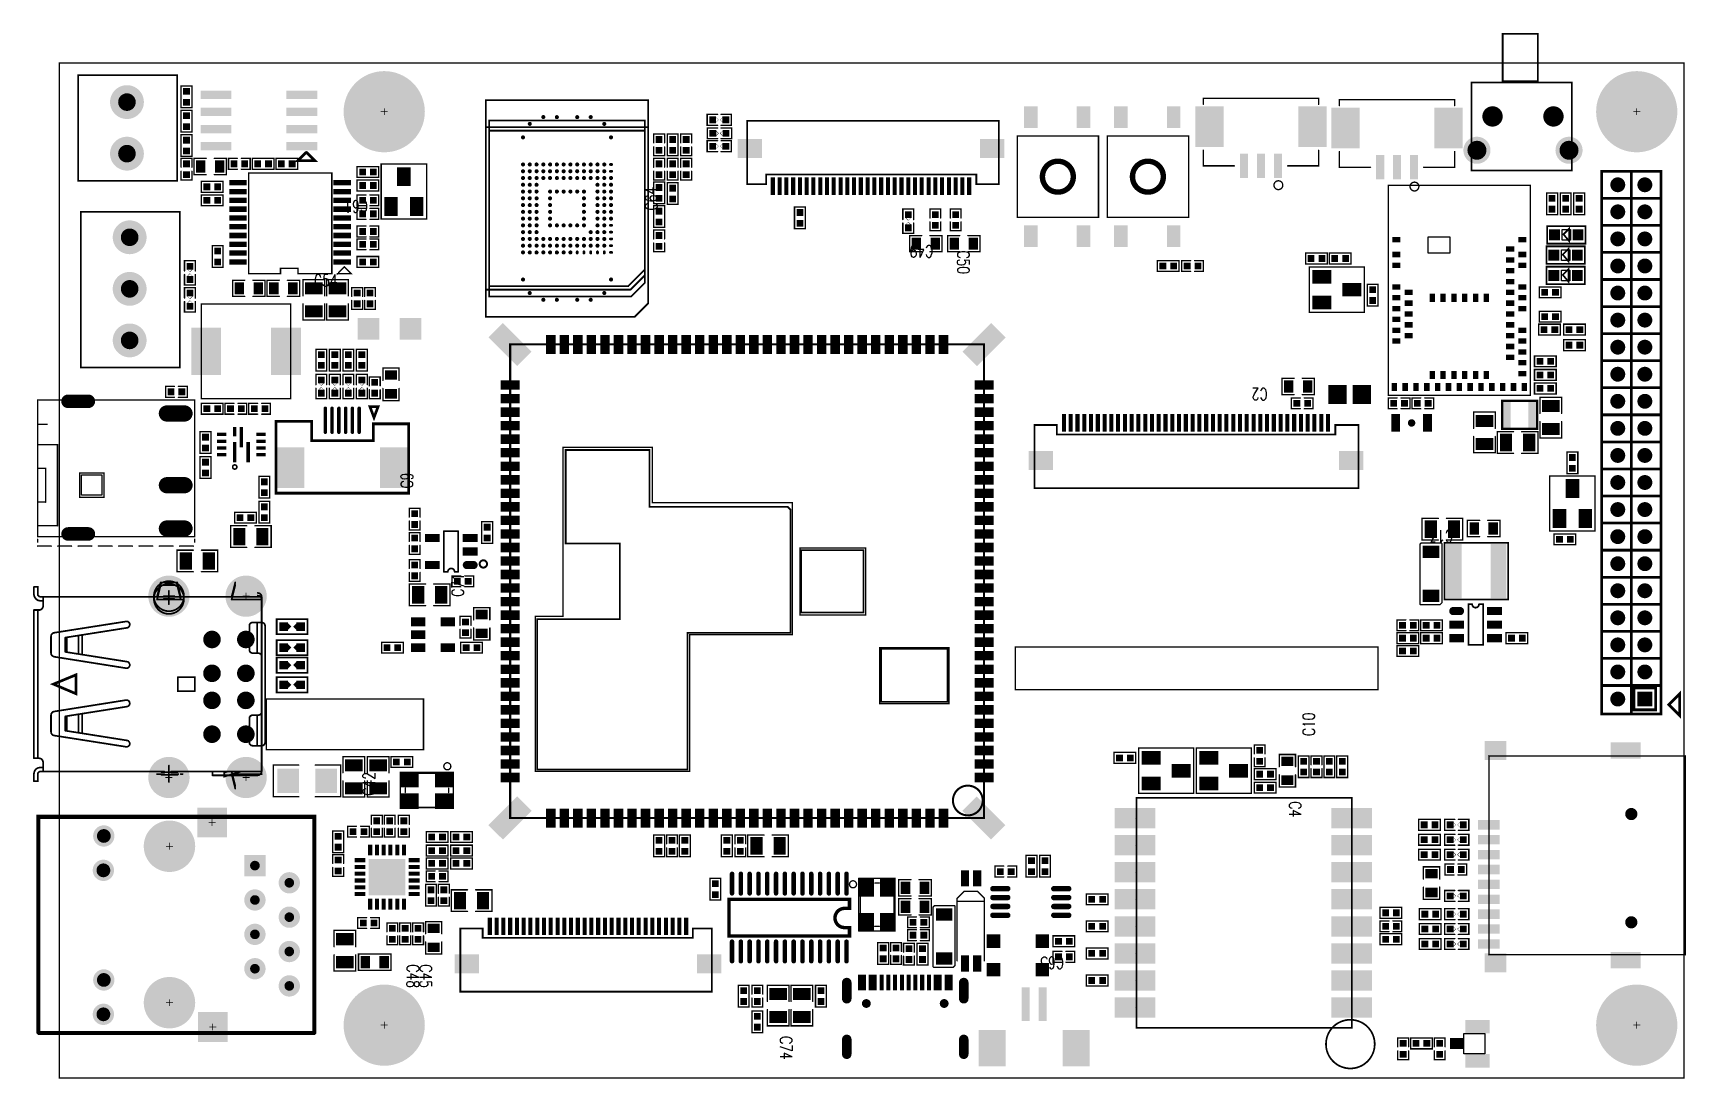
# Model space of a CAD drawing. Extents: x -122 to 0, y 0 to 77.
import ezdxf

# ---------------------------------------------------------------- set-up
doc = ezdxf.new("R2010")
doc.units = 0
for name, pattern in [('KEEPOUT_00001000$0', [2, 1, 1]), ('KEEPOUT_00011100$0', [2, 1, 1]), ('TRMIDX_0', [2, 1, 1]), ('TRMIDX_1', [2, 1, 1])]:
    doc.linetypes.add(name, pattern=pattern)
for name, color, linetype in [('BOARD_CUTOUT_00', 255, 'CONTINUOUS'), ('BOARD_OUTLINE_00', 255, 'CONTINUOUS'), ('DRIL_NPLTE_THRU_01', 34, 'CONTINUOUS'), ('DRIL_PLTE_THRU_01', 34, 'CONTINUOUS'), ('DRIL_SYMBOL', 255, 'CONTINUOUS'), ('KEEPOUT_00', 130, 'CONTINUOUS'), ('KEEPOUT_01', 130, 'CONTINUOUS'), ('PADS_INNER', 43, 'CONTINUOUS'), ('PADS_TOP', 43, 'CONTINUOUS'), ('PART_NAME_01', 254, 'CONTINUOUS'), ('PART_TOP_2DLINE_00', 253, 'CONTINUOUS'), ('PART_TOP_2DLINE_01', 253, 'CONTINUOUS'), ('PART_TOP_COPPER_01', 253, 'CONTINUOUS')]:
    doc.layers.add(name, color=color, linetype=linetype)
doc.styles.add('W0$1016', font='simplex', dxfattribs={"width": 0.75})
doc.styles.add('W0$127', font='simplex', dxfattribs={"width": 0.75})

# ---------------------------------------------------------------- blocks, each defined once
blk = doc.blocks.new('SMOOTH_0$1')
at = {"const_width": 0.05}
blk.add_lwpolyline([(-0.025, 0, 1), (0.025, 0, 1)], format="xyb", close=True, dxfattribs=at)
blk = doc.blocks.new('BOARD_33')
at = {"layer": 'BOARD_CUTOUT_00', "const_width": 0.1}
for points in [[(43.8, -28.8), (37.2, -28.8), (37.2, -41.3), (35.15, -41.3), (35.15, -52.75), (46.55, -52.75), (46.55, -42.65), (54.15, -42.65), (54.15, -32.9), (43.8, -32.9)], [(1.5, -30.7), (3.3, -30.7), (3.3, -32.5), (1.5, -32.5)], [(54.7, -36.25), (59.55, -36.25), (59.55, -41.2), (54.7, -41.2)], [(60.6, -43.6), (65.7, -43.6), (65.7, -47.75), (60.6, -47.75)], [(70.6, -43.55), (97.4, -43.55), (97.4, -46.7), (70.6, -46.7)], [(15.3, -47.4), (26.9, -47.4), (26.9, -51.15), (15.3, -51.15)]]:
    blk.add_lwpolyline(points, close=True, dxfattribs=at)
at = {"layer": 'BOARD_OUTLINE_00', "const_width": 0.1}
blk.add_lwpolyline([(0, -0.4), (120, -0.4), (120, -75.4), (0, -75.4)], close=True, dxfattribs=at)
at = {"layer": 'BOARD_CUTOUT_00'}
for p in [(37.2, -28.8), (43.8, -28.8), (1.5, -30.7), (3.3, -30.7), (1.5, -32.5), (3.3, -32.5), (43.8, -32.9), (54.15, -32.9), (54.7, -36.25), (59.55, -36.25), (35.15, -41.3), (37.2, -41.3), (54.7, -41.2), (59.55, -41.2), (46.55, -42.65), (54.15, -42.65), (60.6, -43.6), (65.7, -43.6), (70.6, -43.55), (97.4, -43.55), (15.3, -47.4), (26.9, -47.4), (70.6, -46.7), (97.4, -46.7), (60.6, -47.75), (65.7, -47.75), (15.3, -51.15), (26.9, -51.15), (35.15, -52.75), (46.55, -52.75)]:
    blk.add_blockref('SMOOTH_0$1', p, dxfattribs=at)
at = {"layer": 'BOARD_OUTLINE_00'}
for p in [(0, -0.4), (120, -0.4), (0, -75.4), (120, -75.4)]:
    blk.add_blockref('SMOOTH_0$1', p, dxfattribs=at)
blk = doc.blocks.new('PART_BODY_TOP_85')
at = {"layer": 'KEEPOUT_01', "linetype": 'KEEPOUT_00001000$0'}
blk.add_lwpolyline([(-1.95, 1.3), (1.95, 1.3), (1.95, -1.35), (-1.95, -1.35)], close=True, dxfattribs=at)
at = {"layer": 'PART_TOP_2DLINE_01', "const_width": 0.1}
for points in [[(-0.73, 1.25), (0.73, 1.25)], [(-1.6, -0.16), (-1.6, 0.16)], [(1.6, -0.17), (1.6, 0.16)], [(-0.72, -1.25), (0.71, -1.25)]]:
    blk.add_lwpolyline(points, dxfattribs=at)
blk.add_lwpolyline([(-1.25, -1.78, 1), (-1.77, -1.78, 1)], format="xyb", close=True, dxfattribs=at)
at = {"layer": 'PART_TOP_2DLINE_01'}
for p in [(-0.73, 1.25), (0.73, 1.25), (-1.6, 0.16), (1.6, 0.16), (-1.6, -0.16), (-0.72, -1.25), (0.71, -1.25), (1.6, -0.17)]:
    blk.add_blockref('SMOOTH_0$1', p, dxfattribs=at)
blk = doc.blocks.new('DRIL_HOLE_0')
blk.add_lwpolyline([(0, 0, 1), (0, 0, 1)], format="xyb", close=True)
blk = doc.blocks.new('PAD_0')
blk.add_lwpolyline([(0, 0, 1), (0, 0, 1)], format="xyb", close=True)
blk = doc.blocks.new('PAD_1')
at = {"const_width": 1.15}
blk.add_lwpolyline([(-0.7, 0), (0.7, 0)], dxfattribs=at)
blk = doc.blocks.new('STK_TOP_78')
at = {"layer": 'DRIL_PLTE_THRU_01'}
blk.add_blockref('DRIL_HOLE_0', (0, 0), dxfattribs=at)
at = {"layer": 'PADS_INNER'}
blk.add_blockref('PAD_0', (0, 0), dxfattribs=at)
at = {"layer": 'PADS_TOP'}
blk.add_blockref('PAD_1', (0, 0), dxfattribs=at)
blk = doc.blocks.new('SYM_TOP_46')
for name, p in [('STK_TOP_78', (-1.3, 0.8)), ('PART_BODY_TOP_85', (0, 0)), ('STK_TOP_78', (1.3, 0.8)), ('STK_TOP_78', (-1.3, -0.8)), ('STK_TOP_78', (1.3, -0.8))]:
    blk.add_blockref(name, p)
blk = doc.blocks.new('PART_TOP_0')
blk.add_blockref('SYM_TOP_46', (0, 0))
blk = doc.blocks.new('PART_BODY_TOP_46')
at = {"layer": 'PART_TOP_2DLINE_00', "const_width": 0.1}
for points in [[(-0.3, 0.8), (-1.5, 0.8), (-1.5, -0.8), (-0.3, -0.8)], [(0.3, 0.8), (1.5, 0.8), (1.5, -0.8), (0.3, -0.8)]]:
    blk.add_lwpolyline(points, dxfattribs=at)
at = {"layer": 'PART_TOP_2DLINE_00'}
for p in [(-1.5, 0.8), (-0.3, 0.8), (0.3, 0.8), (1.5, 0.8), (-1.5, -0.8), (-0.3, -0.8), (0.3, -0.8), (1.5, -0.8)]:
    blk.add_blockref('SMOOTH_0$1', p, dxfattribs=at)
blk = doc.blocks.new('PAD_2')
at = {"const_width": 0.9}
blk.add_lwpolyline([(-0.65, 0), (0.65, 0)], dxfattribs=at)
blk = doc.blocks.new('STK_TOP_9')
at = {"layer": 'DRIL_PLTE_THRU_01'}
blk.add_blockref('DRIL_HOLE_0', (0, 0), dxfattribs=at)
at = {"layer": 'PADS_INNER'}
blk.add_blockref('PAD_0', (0, 0), dxfattribs=at)
at = {"layer": 'PADS_TOP', "rotation": 90}
blk.add_blockref('PAD_2', (0, 0), dxfattribs=at)
blk = doc.blocks.new('SYM_TOP_7')
for name, p in [('PART_BODY_TOP_46', (0, 0)), ('STK_TOP_9', (-0.85, 0)), ('STK_TOP_9', (0.85, 0))]:
    blk.add_blockref(name, p)
blk = doc.blocks.new('PART_TOP_1')
blk.add_blockref('SYM_TOP_7', (0, 0))
blk = doc.blocks.new('PART_BODY_TOP_43')
at = {"layer": 'KEEPOUT_00', "linetype": 'KEEPOUT_00001000$0'}
blk.add_lwpolyline([(0.52, 0.73), (2.07, 0.73), (2.07, -0.77), (0.52, -0.77)], close=True, dxfattribs=at)
blk = doc.blocks.new('PAD_3')
at = {"const_width": 0.8}
blk.add_lwpolyline([(-0.5, 0), (0.5, 0)], dxfattribs=at)
blk = doc.blocks.new('STK_TOP_6')
at = {"layer": 'DRIL_PLTE_THRU_01'}
blk.add_blockref('DRIL_HOLE_0', (0, 0), dxfattribs=at)
at = {"layer": 'PADS_INNER'}
blk.add_blockref('PAD_0', (0, 0), dxfattribs=at)
at = {"layer": 'PADS_TOP'}
blk.add_blockref('PAD_3', (0, 0), dxfattribs=at)
blk = doc.blocks.new('PAD_4')
at = {"const_width": 0.999998}
blk.add_lwpolyline([(-0.899998, 0), (0.899998, 0)], dxfattribs=at)
blk = doc.blocks.new('STK_TOP_5')
at = {"layer": 'DRIL_PLTE_THRU_01'}
blk.add_blockref('DRIL_HOLE_0', (0, 0), dxfattribs=at)
at = {"layer": 'PADS_INNER'}
blk.add_blockref('PAD_0', (0, 0), dxfattribs=at)
at = {"layer": 'PADS_TOP'}
blk.add_blockref('PAD_4', (0, 0), dxfattribs=at)
blk = doc.blocks.new('SYM_TOP_4')
for name, p in [('STK_TOP_5', (1.53, 1.24)), ('STK_TOP_6', (0, 0)), ('PART_BODY_TOP_43', (0, 0)), ('STK_TOP_5', (1.53, -1.28))]:
    blk.add_blockref(name, p)
blk = doc.blocks.new('PART_TOP_2')
blk.add_blockref('SYM_TOP_4', (0, 0))
blk = doc.blocks.new('PART_BODY_TOP_44')
at = {"layer": 'PART_TOP_2DLINE_00', "const_width": 0.1}
for points in [[(-0.15, 0.4), (-0.8, 0.4), (-0.8, -0.4), (-0.15, -0.4)], [(0.15, -0.4), (0.8, -0.4), (0.8, 0.4), (0.15, 0.4)]]:
    blk.add_lwpolyline(points, dxfattribs=at)
at = {"layer": 'PART_TOP_2DLINE_00'}
for p in [(-0.8, 0.4), (-0.15, 0.4), (0.15, 0.4), (0.8, 0.4), (-0.8, -0.4), (-0.15, -0.4), (0.15, -0.4), (0.8, -0.4)]:
    blk.add_blockref('SMOOTH_0$1', p, dxfattribs=at)
blk = doc.blocks.new('PAD_5')
at = {"const_width": 0.5}
blk.add_lwpolyline([(-0.25, 0), (0.25, 0)], dxfattribs=at)
blk = doc.blocks.new('STK_TOP_7')
at = {"layer": 'DRIL_PLTE_THRU_01'}
blk.add_blockref('DRIL_HOLE_0', (0, 0), dxfattribs=at)
at = {"layer": 'PADS_INNER'}
blk.add_blockref('PAD_0', (0, 0), dxfattribs=at)
at = {"layer": 'PADS_TOP'}
blk.add_blockref('PAD_5', (0, 0), dxfattribs=at)
blk = doc.blocks.new('SYM_TOP_5')
for name, p in [('STK_TOP_7', (-0.4, 0)), ('PART_BODY_TOP_44', (0, 0)), ('STK_TOP_7', (0.4, 0))]:
    blk.add_blockref(name, p)
blk = doc.blocks.new('PART_TOP_3')
blk.add_blockref('SYM_TOP_5', (0, 0))
blk = doc.blocks.new('PART_TOP_4')
blk.add_blockref('SYM_TOP_5', (0, 0))
blk = doc.blocks.new('PART_BODY_TOP_45')
at = {"layer": 'PART_TOP_2DLINE_00', "const_width": 0.1}
for points in [[(-0.3, 0.6), (-1.2, 0.6), (-1.2, -0.6), (-0.3, -0.6)], [(0.3, -0.6), (1.2, -0.6), (1.2, 0.6), (0.3, 0.6)]]:
    blk.add_lwpolyline(points, dxfattribs=at)
at = {"layer": 'PART_TOP_2DLINE_00'}
for p in [(-1.2, 0.6), (-0.3, 0.6), (0.3, 0.6), (1.2, 0.6), (-1.2, -0.6), (-0.3, -0.6), (0.3, -0.6), (1.2, -0.6)]:
    blk.add_blockref('SMOOTH_0$1', p, dxfattribs=at)
blk = doc.blocks.new('PAD_6')
at = {"const_width": 0.7}
blk.add_lwpolyline([(-0.45, 0), (0.45, 0)], dxfattribs=at)
blk = doc.blocks.new('STK_TOP_8')
at = {"layer": 'DRIL_PLTE_THRU_01'}
blk.add_blockref('DRIL_HOLE_0', (0, 0), dxfattribs=at)
at = {"layer": 'PADS_INNER'}
blk.add_blockref('PAD_0', (0, 0), dxfattribs=at)
at = {"layer": 'PADS_TOP', "rotation": 90}
blk.add_blockref('PAD_6', (0, 0), dxfattribs=at)
blk = doc.blocks.new('SYM_TOP_6')
for name, p in [('PART_BODY_TOP_45', (0, 0)), ('STK_TOP_8', (-0.7, 0)), ('STK_TOP_8', (0.7, 0))]:
    blk.add_blockref(name, p)
blk = doc.blocks.new('PART_TOP_5')
blk.add_blockref('SYM_TOP_6', (0, 0))
at = {"layer": 'PART_NAME_01', "style": 'W0$127', "width": 0.75}
blk.add_text('C13', height=0.889, dxfattribs=at).set_placement((2.26, 0.13))
blk = doc.blocks.new('PART_TOP_6')
blk.add_blockref('SYM_TOP_5', (0, 0))
blk = doc.blocks.new('PART_TOP_7')
blk.add_blockref('SYM_TOP_6', (0, 0))
at = {"layer": 'PART_NAME_01', "style": 'W0$127', "width": 0.75}
blk.add_text('C2', height=0.889, dxfattribs=at).set_placement((2.26, 0.13))
blk = doc.blocks.new('PART_TOP_8')
blk.add_blockref('SYM_TOP_5', (0, 0))
blk = doc.blocks.new('PART_TOP_9')
blk.add_blockref('SYM_TOP_5', (0, 0))
blk = doc.blocks.new('PART_TOP_10')
blk.add_blockref('SYM_TOP_7', (0, 0))
blk = doc.blocks.new('PART_TOP_11')
blk.add_blockref('SYM_TOP_5', (0, 0))
blk = doc.blocks.new('PART_TOP_12')
blk.add_blockref('SYM_TOP_5', (0, 0))
blk = doc.blocks.new('PART_TOP_13')
blk.add_blockref('SYM_TOP_5', (0, 0))
blk = doc.blocks.new('PART_TOP_14')
blk.add_blockref('SYM_TOP_5', (0, 0))
blk = doc.blocks.new('PART_TOP_15')
blk.add_blockref('SYM_TOP_6', (0, 0))
at = {"layer": 'PART_NAME_01', "style": 'W0$127', "width": 0.75}
blk.add_text('C4', height=0.889, dxfattribs=at).set_placement((2.26, 0.13))
blk = doc.blocks.new('PART_TOP_16')
blk.add_blockref('SYM_TOP_5', (0, 0))
blk = doc.blocks.new('PART_TOP_17')
blk.add_blockref('SYM_TOP_5', (0, 0))
blk = doc.blocks.new('PART_TOP_18')
blk.add_blockref('SYM_TOP_6', (0, 0))
at = {"layer": 'PART_NAME_01', "style": 'W0$127', "width": 0.75}
blk.add_text('C49', height=0.889, dxfattribs=at).set_placement((2.26, 0.13))
blk = doc.blocks.new('PART_TOP_19')
blk.add_blockref('SYM_TOP_5', (0, 0))
blk = doc.blocks.new('PART_TOP_20')
blk.add_blockref('SYM_TOP_5', (0, 0))
blk = doc.blocks.new('PART_TOP_21')
blk.add_blockref('SYM_TOP_5', (0, 0))
blk = doc.blocks.new('PART_TOP_22')
blk.add_blockref('SYM_TOP_5', (0, 0))
blk = doc.blocks.new('PART_TOP_23')
blk.add_blockref('SYM_TOP_5', (0, 0))
blk = doc.blocks.new('PART_TOP_24')
blk.add_blockref('SYM_TOP_5', (0, 0))
blk = doc.blocks.new('PART_TOP_25')
blk.add_blockref('SYM_TOP_5', (0, 0))
blk = doc.blocks.new('PART_TOP_26')
blk.add_blockref('SYM_TOP_5', (0, 0))
blk = doc.blocks.new('SMOOTH_0$199898')
at = {"const_width": 0.099949}
blk.add_lwpolyline([(-0.049974, 0, 1), (0.049974, 0, 1)], format="xyb", close=True, dxfattribs=at)
blk = doc.blocks.new('SMOOTH_0$2')
at = {"const_width": 0.1}
blk.add_lwpolyline([(-0.05, 0, 1), (0.05, 0, 1)], format="xyb", close=True, dxfattribs=at)
blk = doc.blocks.new('PART_BODY_TOP_48')
at = {"layer": 'PART_TOP_2DLINE_00', "const_width": 0.2}
for points in [[(-10.1, -2.2), (30, -2.2), (30, 2.2), (-10.1, 2.2)], [(-8.75, -0.19), (-8.19, -0.19), (-8.19, -1.8), (-9.8, -1.8), (-9.8, -0.19)], [(-9.42, -2.77), (-8.62, -3.57), (-10.22, -3.57)]]:
    blk.add_lwpolyline(points, close=True, dxfattribs=at)
for points in [[(-8, 2.1), (-8, -2.2)], [(-6, 2.1), (-6, -2.2)], [(-4, 2.1), (-4, -2.2)], [(-2, 2.1), (-2, -2.2)], [(0, 2.1), (0, -2.2)], [(2, 2.1), (2, -2.2)], [(4, 2.1), (4, -2.2)], [(6, 2.1), (6, -2.2)], [(8, 2.1), (8, -2.2)], [(10, 2.1), (10, -2.2)], [(12, 2.1), (12, -2.2)], [(14, 2.1), (14, -2.2)], [(16, 2.1), (16, -2.2)], [(18, 2.1), (18, -2.2)], [(20, 2.1), (20, -2.2)], [(22, 2.1), (22, -2.2)], [(24, 2.1), (24, -2.2)], [(26, 2.1), (26, -2.2)], [(28, 2.1), (28, -2.2)], [(-10.1, 0), (30, 0)]]:
    blk.add_lwpolyline(points, dxfattribs=at)
at = {"layer": 'PART_TOP_2DLINE_00'}
for name, p in [('SMOOTH_0$199898', (-10.1, 2.2)), ('SMOOTH_0$2', (-8, 2.1)), ('SMOOTH_0$2', (-6, 2.1)), ('SMOOTH_0$2', (-4, 2.1)), ('SMOOTH_0$2', (-2, 2.1)), ('SMOOTH_0$2', (0, 2.1)), ('SMOOTH_0$2', (2, 2.1)), ('SMOOTH_0$2', (4, 2.1)), ('SMOOTH_0$2', (6, 2.1)), ('SMOOTH_0$2', (8, 2.1)), ('SMOOTH_0$2', (10, 2.1)), ('SMOOTH_0$2', (12, 2.1)), ('SMOOTH_0$2', (14, 2.1)), ('SMOOTH_0$2', (16, 2.1)), ('SMOOTH_0$2', (18, 2.1)), ('SMOOTH_0$2', (20, 2.1)), ('SMOOTH_0$2', (22, 2.1)), ('SMOOTH_0$2', (24, 2.1)), ('SMOOTH_0$2', (26, 2.1)), ('SMOOTH_0$2', (28, 2.1)), ('SMOOTH_0$199898', (30, 2.2)), ('SMOOTH_0$2', (-10.1, 0)), ('SMOOTH_0$2', (30, 0)), ('SMOOTH_0$199898', (-9.8, -0.19)), ('SMOOTH_0$199898', (-8.75, -0.19)), ('SMOOTH_0$199898', (-8.19, -0.19)), ('SMOOTH_0$199898', (-10.1, -2.2)), ('SMOOTH_0$199898', (-9.8, -1.8)), ('SMOOTH_0$199898', (-8.19, -1.8)), ('SMOOTH_0$2', (-8, -2.2)), ('SMOOTH_0$2', (-6, -2.2)), ('SMOOTH_0$2', (-4, -2.2)), ('SMOOTH_0$2', (-2, -2.2)), ('SMOOTH_0$2', (0, -2.2)), ('SMOOTH_0$2', (2, -2.2)), ('SMOOTH_0$2', (4, -2.2)), ('SMOOTH_0$2', (6, -2.2)), ('SMOOTH_0$2', (8, -2.2)), ('SMOOTH_0$2', (10, -2.2)), ('SMOOTH_0$2', (12, -2.2)), ('SMOOTH_0$2', (14, -2.2)), ('SMOOTH_0$2', (16, -2.2)), ('SMOOTH_0$2', (18, -2.2)), ('SMOOTH_0$2', (20, -2.2)), ('SMOOTH_0$2', (22, -2.2)), ('SMOOTH_0$2', (24, -2.2)), ('SMOOTH_0$2', (26, -2.2)), ('SMOOTH_0$2', (28, -2.2)), ('SMOOTH_0$199898', (30, -2.2)), ('SMOOTH_0$199898', (-10.22, -3.57)), ('SMOOTH_0$199898', (-9.42, -2.77)), ('SMOOTH_0$199898', (-8.62, -3.57))]:
    blk.add_blockref(name, p, dxfattribs=at)
blk = doc.blocks.new('DRIL_SYMBOL_0$8')
at = {"layer": 'DRIL_SYMBOL', "const_width": 0.0508}
for points in [[(-0.254, 0), (0.254, 0)], [(0, -0.254), (0, 0.254)]]:
    blk.add_lwpolyline(points, dxfattribs=at)
blk = doc.blocks.new('DRIL_HOLE_0$8')
at = {"const_width": 0.4}
blk.add_lwpolyline([(-0.2, 0, 1), (0.2, 0, 1)], format="xyb", close=True, dxfattribs=at)
blk.add_blockref('DRIL_SYMBOL_0$8', (0, 0))
blk = doc.blocks.new('PAD_7')
at = {"const_width": 1.1}
blk.add_lwpolyline([(-0.55, 0), (0.55, 0)], dxfattribs=at)
blk = doc.blocks.new('STK_TOP_12')
at = {"layer": 'DRIL_PLTE_THRU_01'}
blk.add_blockref('DRIL_HOLE_0$8', (0, 0), dxfattribs=at)
at = {"layer": 'PADS_INNER'}
blk.add_blockref('PAD_7', (0, 0), dxfattribs=at)
at = {"layer": 'PADS_TOP'}
blk.add_blockref('PAD_7', (0, 0), dxfattribs=at)
blk = doc.blocks.new('PAD_9')
at = {"const_width": 0.55}
blk.add_lwpolyline([(0, -0.275, 1), (0, 0.275, 1)], format="xyb", close=True, dxfattribs=at)
blk = doc.blocks.new('STK_TOP_11')
at = {"layer": 'DRIL_PLTE_THRU_01'}
blk.add_blockref('DRIL_HOLE_0$8', (0, 0), dxfattribs=at)
at = {"layer": 'PADS_INNER'}
blk.add_blockref('PAD_9', (0, 0), dxfattribs=at)
at = {"layer": 'PADS_TOP'}
blk.add_blockref('PAD_9', (0, 0), dxfattribs=at)
blk = doc.blocks.new('SYM_TOP_9')
for name, p in [('PART_BODY_TOP_48', (0, 0)), ('STK_TOP_11', (-9, 1)), ('STK_TOP_11', (-7, 1)), ('STK_TOP_11', (-5, 1)), ('STK_TOP_11', (-3, 1)), ('STK_TOP_11', (-1, 1)), ('STK_TOP_11', (1, 1)), ('STK_TOP_11', (3, 1)), ('STK_TOP_11', (5, 1)), ('STK_TOP_11', (7, 1)), ('STK_TOP_11', (9, 1)), ('STK_TOP_11', (11, 1)), ('STK_TOP_11', (13, 1)), ('STK_TOP_11', (15, 1)), ('STK_TOP_11', (17, 1)), ('STK_TOP_11', (19, 1)), ('STK_TOP_11', (21, 1)), ('STK_TOP_11', (23, 1)), ('STK_TOP_11', (25, 1)), ('STK_TOP_11', (27, 1)), ('STK_TOP_11', (29, 1)), ('STK_TOP_12', (-9, -1)), ('STK_TOP_11', (-7, -1)), ('STK_TOP_11', (-5, -1)), ('STK_TOP_11', (-3, -1)), ('STK_TOP_11', (-1, -1)), ('STK_TOP_11', (1, -1)), ('STK_TOP_11', (3, -1)), ('STK_TOP_11', (5, -1)), ('STK_TOP_11', (7, -1)), ('STK_TOP_11', (9, -1)), ('STK_TOP_11', (11, -1)), ('STK_TOP_11', (13, -1)), ('STK_TOP_11', (15, -1)), ('STK_TOP_11', (17, -1)), ('STK_TOP_11', (19, -1)), ('STK_TOP_11', (21, -1)), ('STK_TOP_11', (23, -1)), ('STK_TOP_11', (25, -1)), ('STK_TOP_11', (27, -1)), ('STK_TOP_11', (29, -1))]:
    blk.add_blockref(name, p)
blk = doc.blocks.new('PART_TOP_27')
blk.add_blockref('SYM_TOP_9', (0, 0))
blk = doc.blocks.new('PART_BODY_TOP_49')
at = {"layer": 'PART_TOP_2DLINE_00', "const_width": 0.1}
blk.add_lwpolyline([(-2.286, -0.7112), (-2.286, 0.762), (-2.2352, 0.8128), (2.1336, 0.8128), (2.286, 0.6604), (2.286, -0.762), (2.2352, -0.8128), (-2.1844, -0.8128)], close=True, dxfattribs=at)
at = {"layer": 'PART_TOP_2DLINE_00'}
for p in [(-2.286, 0.762), (-2.2352, 0.8128), (2.1336, 0.8128), (2.286, 0.6604), (-2.286, -0.7112), (-2.1844, -0.8128), (2.2352, -0.8128), (2.286, -0.762)]:
    blk.add_blockref('SMOOTH_0$1', p, dxfattribs=at)
blk = doc.blocks.new('PAD_11')
at = {"const_width": 0.91}
blk.add_lwpolyline([(-0.61, 0), (0.61, 0)], dxfattribs=at)
blk = doc.blocks.new('STK_TOP_13')
at = {"layer": 'DRIL_PLTE_THRU_01'}
blk.add_blockref('DRIL_HOLE_0', (0, 0), dxfattribs=at)
at = {"layer": 'PADS_INNER'}
blk.add_blockref('PAD_0', (0, 0), dxfattribs=at)
at = {"layer": 'PADS_TOP', "rotation": 90}
blk.add_blockref('PAD_11', (0, 0), dxfattribs=at)
blk = doc.blocks.new('SYM_TOP_10')
for name, p in [('PART_BODY_TOP_49', (0, 0)), ('STK_TOP_13', (-1.635, 0)), ('STK_TOP_13', (1.635, 0))]:
    blk.add_blockref(name, p)
blk = doc.blocks.new('PART_TOP_28')
blk.add_blockref('SYM_TOP_10', (0, 0))
blk = doc.blocks.new('SMOOTH_0$0254')
at = {"const_width": 0.0127}
blk.add_lwpolyline([(-0.00635, 0, 1), (0.00635, 0, 1)], format="xyb", close=True, dxfattribs=at)
blk = doc.blocks.new('PART_BODY_TOP_50')
at = {"layer": 'PART_TOP_2DLINE_01', "const_width": 0.1}
for points in [[(-0.13, 0.4), (-0.9, 0.4), (-0.9, -0.4), (-0.13, -0.4)], [(0.13, 0.4), (0.89, 0.4), (0.89, -0.4), (0.13, -0.4)]]:
    blk.add_lwpolyline(points, dxfattribs=at)
at = {"layer": 'PART_TOP_COPPER_01', "linetype": 'TRMIDX_0', "const_width": 0.0254}
blk.add_lwpolyline([(-0.27, 0.2), (-0.06, 0), (-0.27, -0.2)], close=True, dxfattribs=at)
at = {"layer": 'PART_TOP_COPPER_01', "linetype": 'TRMIDX_1', "const_width": 0.0254}
blk.add_lwpolyline([(0.24, 0.18), (0.06, 0), (0.24, -0.18)], close=True, dxfattribs=at)
at = {"layer": 'PART_TOP_2DLINE_01'}
for p in [(-0.9, 0.4), (-0.13, 0.4), (0.13, 0.4), (0.89, 0.4), (-0.9, -0.4), (-0.13, -0.4), (0.13, -0.4), (0.89, -0.4)]:
    blk.add_blockref('SMOOTH_0$1', p, dxfattribs=at)
at = {"layer": 'PART_TOP_COPPER_01'}
for p in [(-0.27, 0.2), (-0.06, 0), (0.06, 0), (0.24, 0.18), (-0.27, -0.2), (0.24, -0.18)]:
    blk.add_blockref('SMOOTH_0$0254', p, dxfattribs=at)
blk = doc.blocks.new('PAD_12')
at = {"const_width": 0.5}
blk.add_lwpolyline([(-0.25, 0), (0.25, 0)], dxfattribs=at)
blk = doc.blocks.new('STK_TOP_14')
at = {"layer": 'DRIL_PLTE_THRU_01'}
blk.add_blockref('DRIL_HOLE_0', (0, 0), dxfattribs=at)
at = {"layer": 'PADS_INNER'}
blk.add_blockref('PAD_0', (0, 0), dxfattribs=at)
at = {"layer": 'PADS_TOP'}
blk.add_blockref('PAD_12', (0, 0), dxfattribs=at)
blk = doc.blocks.new('SYM_TOP_11')
for name, p in [('STK_TOP_14', (-0.4988, 0)), ('PART_BODY_TOP_50', (0, 0)), ('STK_TOP_14', (0.4788, 0))]:
    blk.add_blockref(name, p)
blk = doc.blocks.new('PART_TOP_29')
blk.add_blockref('SYM_TOP_11', (0, 0))
blk = doc.blocks.new('PART_TOP_30')
blk.add_blockref('SYM_TOP_11', (0, 0))
blk = doc.blocks.new('PART_TOP_31')
blk.add_blockref('SYM_TOP_11', (0, 0))
blk = doc.blocks.new('PART_TOP_32')
blk.add_blockref('SYM_TOP_11', (0, 0))
blk = doc.blocks.new('PART_TOP_33')
blk.add_blockref('SYM_TOP_11', (0, 0))
blk = doc.blocks.new('PART_TOP_34')
blk.add_blockref('SYM_TOP_11', (0, 0))
blk = doc.blocks.new('PART_TOP_35')
blk.add_blockref('SYM_TOP_11', (0, 0))
blk = doc.blocks.new('PART_TOP_36')
blk.add_blockref('SYM_TOP_11', (0, 0))
blk = doc.blocks.new('PART_TOP_37')
blk.add_blockref('SYM_TOP_11', (0, 0))
blk = doc.blocks.new('PART_TOP_38')
blk.add_blockref('SYM_TOP_11', (0, 0))
blk = doc.blocks.new('PART_TOP_39')
blk.add_blockref('SYM_TOP_11', (0, 0))
blk = doc.blocks.new('PART_TOP_40')
blk.add_blockref('SYM_TOP_7', (0, 0))
blk = doc.blocks.new('PART_TOP_41')
blk.add_blockref('SYM_TOP_7', (0, 0))
blk = doc.blocks.new('PART_TOP_42')
blk.add_blockref('SYM_TOP_11', (0, 0))
blk = doc.blocks.new('SMOOTH_0$0508')
at = {"const_width": 0.0254}
blk.add_lwpolyline([(-0.0127, 0, 1), (0.0127, 0, 1)], format="xyb", close=True, dxfattribs=at)
blk = doc.blocks.new('SMOOTH_0$127')
at = {"const_width": 0.0635}
blk.add_lwpolyline([(-0.03175, 0, 1), (0.03175, 0, 1)], format="xyb", close=True, dxfattribs=at)
blk = doc.blocks.new('PART_BODY_TOP_51')
at = {"layer": 'PART_TOP_2DLINE_00', "const_width": 0.127}
blk.add_lwpolyline([(1.143, -0.5588), (1.143, 0.5588), (-1.143, 0.5588), (-1.143, -0.5588)], close=True, dxfattribs=at)
at = {"layer": 'PART_TOP_COPPER_01', "linetype": 'TRMIDX_0', "const_width": 0.0508}
for points in [[(-0.3048, 0.1905), (-0.4953, 0.1905)], [(-0.2667, 0.1524), (-0.4572, 0.1524)], [(-0.2413, 0.1143), (-0.4318, 0.1143)], [(-0.2159, 0.0889), (-0.4064, 0.0889)], [(-0.1905, 0.0635), (-0.381, 0.0635)], [(-0.1524, 0.0381), (-0.3429, 0.0381)], [(-0.1397, -0.0127), (-0.3302, -0.0127)], [(-0.127, 0.0127), (-0.3175, 0.0127)], [(-0.3048, -0.1778), (-0.4953, -0.1778)], [(-0.2667, -0.1397), (-0.4572, -0.1397)], [(-0.2286, -0.1016), (-0.4191, -0.1016)], [(-0.2032, -0.0635), (-0.3937, -0.0635)], [(-0.1651, -0.0381), (-0.3556, -0.0381)]]:
    blk.add_lwpolyline(points, dxfattribs=at)
at = {"layer": 'PART_TOP_COPPER_01', "linetype": 'TRMIDX_0', "const_width": 0.0254}
for points in [[(-0.3556, -0.2667), (-0.08255, 0.00635), (-0.36195, 0.28575), (-0.36195, -0.254), (-0.3556, -0.254)], [(-0.3048, -0.1651), (-0.1397, 0), (-0.31115, 0.17145), (-0.31115, -0.1524), (-0.3048, -0.1524)]]:
    blk.add_lwpolyline(points, close=True, dxfattribs=at)
at = {"layer": 'PART_TOP_COPPER_01', "linetype": 'TRMIDX_1', "const_width": 0.0254}
for points in [[(0.3683, 0.2794), (0.09525, 0.00635), (0.37465, -0.27305), (0.37465, 0.2667), (0.3683, 0.2667)], [(0.3175, 0.1778), (0.1524, 0.0127), (0.32385, -0.15875), (0.32385, 0.1651), (0.3175, 0.1651)]]:
    blk.add_lwpolyline(points, close=True, dxfattribs=at)
at = {"layer": 'PART_TOP_COPPER_01', "linetype": 'TRMIDX_1', "const_width": 0.0508}
for points in [[(0.1397, 0), (0.3302, 0)], [(0.1524, 0.0254), (0.3429, 0.0254)], [(0.1651, -0.0254), (0.3556, -0.0254)], [(0.1778, 0.0508), (0.3683, 0.0508)], [(0.2159, 0.0762), (0.4064, 0.0762)], [(0.2413, 0.1143), (0.4318, 0.1143)], [(0.2794, 0.1524), (0.4699, 0.1524)], [(0.3175, 0.1905), (0.508, 0.1905)], [(0.2032, -0.0508), (0.3937, -0.0508)], [(0.2286, -0.0762), (0.4191, -0.0762)], [(0.254, -0.1016), (0.4445, -0.1016)], [(0.2794, -0.1397), (0.4699, -0.1397)], [(0.3175, -0.1778), (0.508, -0.1778)]]:
    blk.add_lwpolyline(points, dxfattribs=at)
at = {"layer": 'PART_TOP_2DLINE_00'}
for p in [(-1.143, 0.5588), (1.143, 0.5588), (-1.143, -0.5588), (1.143, -0.5588)]:
    blk.add_blockref('SMOOTH_0$127', p, dxfattribs=at)
at = {"layer": 'PART_TOP_COPPER_01'}
for name, p in [('SMOOTH_0$0508', (-0.4953, 0.1905)), ('SMOOTH_0$0508', (-0.4572, 0.1524)), ('SMOOTH_0$0508', (-0.4318, 0.1143)), ('SMOOTH_0$0508', (-0.4064, 0.0889)), ('SMOOTH_0$0508', (-0.381, 0.0635)), ('SMOOTH_0$0254', (-0.36195, 0.28575)), ('SMOOTH_0$0508', (-0.3429, 0.0381)), ('SMOOTH_0$0508', (-0.3302, -0.0127)), ('SMOOTH_0$0508', (-0.3175, 0.0127)), ('SMOOTH_0$0508', (-0.3048, 0.1905)), ('SMOOTH_0$0254', (-0.31115, 0.17145)), ('SMOOTH_0$0508', (-0.2667, 0.1524)), ('SMOOTH_0$0508', (-0.2413, 0.1143)), ('SMOOTH_0$0508', (-0.2159, 0.0889)), ('SMOOTH_0$0508', (-0.1905, 0.0635)), ('SMOOTH_0$0508', (-0.1524, 0.0381)), ('SMOOTH_0$0508', (-0.1397, -0.0127)), ('SMOOTH_0$0508', (-0.127, 0.0127)), ('SMOOTH_0$0254', (-0.1397, 0)), ('SMOOTH_0$0254', (-0.08255, 0.00635)), ('SMOOTH_0$0254', (0.09525, 0.00635)), ('SMOOTH_0$0508', (0.1397, 0)), ('SMOOTH_0$0508', (0.1524, 0.0254)), ('SMOOTH_0$0254', (0.1524, 0.0127)), ('SMOOTH_0$0508', (0.1651, -0.0254)), ('SMOOTH_0$0508', (0.1778, 0.0508)), ('SMOOTH_0$0508', (0.2159, 0.0762)), ('SMOOTH_0$0508', (0.2413, 0.1143)), ('SMOOTH_0$0508', (0.2794, 0.1524)), ('SMOOTH_0$0508', (0.3175, 0.1905)), ('SMOOTH_0$0254', (0.3175, 0.1778)), ('SMOOTH_0$0254', (0.3175, 0.1651)), ('SMOOTH_0$0508', (0.3302, 0)), ('SMOOTH_0$0254', (0.32385, 0.1651)), ('SMOOTH_0$0508', (0.3429, 0.0254)), ('SMOOTH_0$0508', (0.3556, -0.0254)), ('SMOOTH_0$0508', (0.3683, 0.0508)), ('SMOOTH_0$0254', (0.3683, 0.2794)), ('SMOOTH_0$0254', (0.3683, 0.2667)), ('SMOOTH_0$0254', (0.37465, 0.2667)), ('SMOOTH_0$0508', (0.4064, 0.0762)), ('SMOOTH_0$0508', (0.4318, 0.1143)), ('SMOOTH_0$0508', (0.4699, 0.1524)), ('SMOOTH_0$0508', (0.508, 0.1905)), ('SMOOTH_0$0508', (-0.4953, -0.1778)), ('SMOOTH_0$0508', (-0.4572, -0.1397)), ('SMOOTH_0$0508', (-0.4191, -0.1016)), ('SMOOTH_0$0508', (-0.3937, -0.0635)), ('SMOOTH_0$0508', (-0.3556, -0.0381)), ('SMOOTH_0$0254', (-0.36195, -0.254)), ('SMOOTH_0$0254', (-0.3556, -0.254)), ('SMOOTH_0$0254', (-0.3556, -0.2667)), ('SMOOTH_0$0508', (-0.3048, -0.1778)), ('SMOOTH_0$0254', (-0.31115, -0.1524)), ('SMOOTH_0$0254', (-0.3048, -0.1524)), ('SMOOTH_0$0254', (-0.3048, -0.1651)), ('SMOOTH_0$0508', (-0.2667, -0.1397)), ('SMOOTH_0$0508', (-0.2286, -0.1016)), ('SMOOTH_0$0508', (-0.2032, -0.0635)), ('SMOOTH_0$0508', (-0.1651, -0.0381)), ('SMOOTH_0$0508', (0.2032, -0.0508)), ('SMOOTH_0$0508', (0.2286, -0.0762)), ('SMOOTH_0$0508', (0.254, -0.1016)), ('SMOOTH_0$0508', (0.2794, -0.1397)), ('SMOOTH_0$0508', (0.3175, -0.1778)), ('SMOOTH_0$0254', (0.32385, -0.15875)), ('SMOOTH_0$0254', (0.37465, -0.27305)), ('SMOOTH_0$0508', (0.3937, -0.0508)), ('SMOOTH_0$0508', (0.4191, -0.0762)), ('SMOOTH_0$0508', (0.4445, -0.1016)), ('SMOOTH_0$0508', (0.4699, -0.1397)), ('SMOOTH_0$0508', (0.508, -0.1778))]:
    blk.add_blockref(name, p, dxfattribs=at)
blk = doc.blocks.new('PAD_13')
at = {"const_width": 0.635}
blk.add_lwpolyline([(-0.3175, 0), (0.3175, 0)], dxfattribs=at)
blk = doc.blocks.new('STK_TOP_15')
at = {"layer": 'DRIL_PLTE_THRU_01'}
blk.add_blockref('DRIL_HOLE_0', (0, 0), dxfattribs=at)
at = {"layer": 'PADS_INNER'}
blk.add_blockref('PAD_0', (0, 0), dxfattribs=at)
at = {"layer": 'PADS_TOP', "rotation": 90}
blk.add_blockref('PAD_13', (0, 0), dxfattribs=at)
blk = doc.blocks.new('SYM_TOP_12')
for name, p in [('PART_BODY_TOP_51', (0, 0)), ('STK_TOP_15', (-0.635, 0)), ('STK_TOP_15', (0.635, 0))]:
    blk.add_blockref(name, p)
blk = doc.blocks.new('PART_TOP_43')
blk.add_blockref('SYM_TOP_12', (0, 0))
blk = doc.blocks.new('PART_TOP_44')
blk.add_blockref('SYM_TOP_11', (0, 0))
blk = doc.blocks.new('PART_TOP_45')
blk.add_blockref('SYM_TOP_11', (0, 0))
blk = doc.blocks.new('PART_TOP_46')
blk.add_blockref('SYM_TOP_11', (0, 0))
blk = doc.blocks.new('PART_TOP_47')
blk.add_blockref('SYM_TOP_11', (0, 0))
blk = doc.blocks.new('PART_TOP_48')
blk.add_blockref('SYM_TOP_11', (0, 0))
blk = doc.blocks.new('PART_TOP_49')
blk.add_blockref('SYM_TOP_12', (0, 0))
blk = doc.blocks.new('PART_TOP_50')
blk.add_blockref('SYM_TOP_12', (0, 0))
blk = doc.blocks.new('PART_TOP_51')
blk.add_blockref('SYM_TOP_12', (0, 0))
blk = doc.blocks.new('SMOOTH_0$2032')
at = {"const_width": 0.1016}
blk.add_lwpolyline([(-0.0508, 0, 1), (0.0508, 0, 1)], format="xyb", close=True, dxfattribs=at)
blk = doc.blocks.new('PART_BODY_TOP_52')
at = {"layer": 'PART_TOP_2DLINE_00', "const_width": 0.203}
blk.add_lwpolyline([(2.045, 1), (2.345, 0.2), (2.645, 1)], close=True, dxfattribs=at)
at = {"layer": 'PART_TOP_2DLINE_01', "const_width": 0.203}
blk.add_lwpolyline([(-2.25, -0.085), (-4.9, -0.085), (-4.9, -5.391), (4.9, -5.391), (4.9, -0.265), (2.3, -0.265), (2.3, -1.505), (-2.25, -1.505)], close=True, dxfattribs=at)
at = {"layer": 'PART_TOP_2DLINE_00'}
for p in [(2.045, 1), (2.345, 0.2), (2.645, 1)]:
    blk.add_blockref('SMOOTH_0$2032', p, dxfattribs=at)
at = {"layer": 'PART_TOP_2DLINE_01'}
for p in [(-4.9, -0.085), (-2.25, -0.085), (2.3, -0.265), (4.9, -0.265), (-2.25, -1.505), (2.3, -1.505), (-4.9, -5.391), (4.9, -5.391)]:
    blk.add_blockref('SMOOTH_0$2032', p, dxfattribs=at)
blk = doc.blocks.new('PAD_14')
at = {"const_width": 0.127}
blk.add_lwpolyline([(-0.889, -0.0635), (0.889, -0.0635, 1), (0.889, 0.0635), (-0.889, 0.0635, 1)], format="xyb", close=True, dxfattribs=at)
blk = doc.blocks.new('STK_TOP_16')
at = {"layer": 'DRIL_PLTE_THRU_01'}
blk.add_blockref('DRIL_HOLE_0', (0, 0), dxfattribs=at)
at = {"layer": 'PADS_INNER'}
blk.add_blockref('PAD_0', (0, 0), dxfattribs=at)
at = {"layer": 'PADS_TOP', "rotation": 90}
blk.add_blockref('PAD_14', (0, 0), dxfattribs=at)
blk = doc.blocks.new('PAD_16')
at = {"const_width": 2}
blk.add_lwpolyline([(-1.5, 0), (1.5, 0)], dxfattribs=at)
blk = doc.blocks.new('STK_TOP_17')
at = {"layer": 'DRIL_PLTE_THRU_01'}
blk.add_blockref('DRIL_HOLE_0', (0, 0), dxfattribs=at)
at = {"layer": 'PADS_INNER'}
blk.add_blockref('PAD_0', (0, 0), dxfattribs=at)
at = {"layer": 'PADS_TOP', "rotation": 90}
blk.add_blockref('PAD_16', (0, 0), dxfattribs=at)
blk = doc.blocks.new('SYM_TOP_13')
for name, p in [('PART_BODY_TOP_52', (0, 0)), ('STK_TOP_16', (-1.25, 0)), ('STK_TOP_16', (-0.75, 0)), ('STK_TOP_16', (-0.25, 0)), ('STK_TOP_16', (0.25, 0)), ('STK_TOP_16', (0.75, 0)), ('STK_TOP_16', (1.25, 0)), ('STK_TOP_17', (-3.8, -3.5)), ('STK_TOP_17', (3.8, -3.5))]:
    blk.add_blockref(name, p)
blk = doc.blocks.new('PART_TOP_52')
blk.add_blockref('SYM_TOP_13', (0, 0))
blk = doc.blocks.new('DRIL_SLOT_0002300059000000900')
at = {"const_width": 0.3}
blk.add_lwpolyline([(0.15, -0.45), (0.15, 0.45, 1), (-0.15, 0.45), (-0.15, -0.45, 1)], format="xyb", close=True, dxfattribs=at)
blk = doc.blocks.new('PAD_17')
at = {"const_width": 0.35}
blk.add_lwpolyline([(-0.4, -0.175), (0.4, -0.175, 1), (0.4, 0.175), (-0.4, 0.175, 1)], format="xyb", close=True, dxfattribs=at)
blk = doc.blocks.new('PAD_19')
at = {"const_width": 0.35}
blk.add_lwpolyline([(-0.55, -0.175), (0.55, -0.175, 1), (0.55, 0.175), (-0.55, 0.175, 1)], format="xyb", close=True, dxfattribs=at)
blk = doc.blocks.new('STK_TOP_19')
at = {"layer": 'DRIL_PLTE_THRU_01'}
blk.add_blockref('DRIL_SLOT_0002300059000000900', (0, 0), dxfattribs=at)
at = {"layer": 'PADS_INNER', "rotation": 90}
blk.add_blockref('PAD_17', (0, 0), dxfattribs=at)
at = {"layer": 'PADS_TOP', "rotation": 90}
blk.add_blockref('PAD_19', (0, 0), dxfattribs=at)
blk = doc.blocks.new('PAD_21')
at = {"const_width": 0.35}
blk.add_lwpolyline([(-0.6, -0.175), (0.6, -0.175, 1), (0.6, 0.175), (-0.6, 0.175, 1)], format="xyb", close=True, dxfattribs=at)
blk = doc.blocks.new('STK_TOP_20')
at = {"layer": 'DRIL_PLTE_THRU_01'}
blk.add_blockref('DRIL_SLOT_0002300059000000900', (0, 0), dxfattribs=at)
at = {"layer": 'PADS_INNER', "rotation": 90}
blk.add_blockref('PAD_19', (0, 0), dxfattribs=at)
at = {"layer": 'PADS_TOP', "rotation": 90}
blk.add_blockref('PAD_21', (0, 0), dxfattribs=at)
blk = doc.blocks.new('DRIL_SYMBOL_0$65')
at = {"layer": 'DRIL_SYMBOL', "const_width": 0.0508}
for points in [[(-0.254, 0), (0.254, 0)], [(0, -0.254), (0, 0.254)]]:
    blk.add_lwpolyline(points, dxfattribs=at)
blk = doc.blocks.new('DRIL_HOLE_0$65')
at = {"const_width": 0.325}
blk.add_lwpolyline([(-0.1625, 0, 1), (0.1625, 0, 1)], format="xyb", close=True, dxfattribs=at)
blk.add_blockref('DRIL_SYMBOL_0$65', (0, 0))
blk = doc.blocks.new('PAD_22')
at = {"const_width": 0.325}
blk.add_lwpolyline([(0, -0.1625, 1), (0, 0.1625, 1)], format="xyb", close=True, dxfattribs=at)
blk = doc.blocks.new('STK_TOP_21')
at = {"layer": 'DRIL_PLTE_THRU_01'}
blk.add_blockref('DRIL_HOLE_0$65', (0, 0), dxfattribs=at)
at = {"layer": 'PADS_INNER'}
blk.add_blockref('PAD_22', (0, 0), dxfattribs=at)
at = {"layer": 'PADS_TOP'}
blk.add_blockref('PAD_22', (0, 0), dxfattribs=at)
blk = doc.blocks.new('PAD_23')
at = {"const_width": 0.6}
blk.add_lwpolyline([(-0.575, 0), (0.575, 0)], dxfattribs=at)
blk = doc.blocks.new('STK_TOP_18')
at = {"layer": 'DRIL_PLTE_THRU_01'}
blk.add_blockref('DRIL_HOLE_0', (0, 0), dxfattribs=at)
at = {"layer": 'PADS_INNER'}
blk.add_blockref('PAD_0', (0, 0), dxfattribs=at)
at = {"layer": 'PADS_TOP', "rotation": 90}
blk.add_blockref('PAD_23', (0, 0), dxfattribs=at)
blk = doc.blocks.new('PAD_24')
at = {"const_width": 0.3}
blk.add_lwpolyline([(-0.575, 0), (0.575, 0)], dxfattribs=at)
blk = doc.blocks.new('STK_TOP_22')
at = {"layer": 'DRIL_PLTE_THRU_01'}
blk.add_blockref('DRIL_HOLE_0', (0, 0), dxfattribs=at)
at = {"layer": 'PADS_INNER'}
blk.add_blockref('PAD_0', (0, 0), dxfattribs=at)
at = {"layer": 'PADS_TOP', "rotation": 90}
blk.add_blockref('PAD_24', (0, 0), dxfattribs=at)
blk = doc.blocks.new('SYM_TOP_14')
for name, p in [('STK_TOP_20', (-8.64, 4.15)), ('STK_TOP_18', (-7.52, 4.75)), ('STK_TOP_18', (-7.52, 4.75)), ('STK_TOP_18', (-6.72, 4.75)), ('STK_TOP_18', (-6.72, 4.75)), ('STK_TOP_22', (-6.07, 4.75)), ('STK_TOP_22', (-5.57, 4.75)), ('STK_TOP_22', (-5.07, 4.75)), ('STK_TOP_22', (-4.57, 4.75)), ('STK_TOP_22', (-4.07, 4.75)), ('STK_TOP_22', (-3.57, 4.75)), ('STK_TOP_22', (-3.07, 4.75)), ('STK_TOP_22', (-2.57, 4.75)), ('STK_TOP_18', (-1.92, 4.75)), ('STK_TOP_18', (-1.92, 4.75)), ('STK_TOP_18', (-1.12, 4.75)), ('STK_TOP_18', (-1.12, 4.75)), ('STK_TOP_20', (0, 4.15)), ('STK_TOP_21', (-7.195, 3.2)), ('STK_TOP_21', (-1.445, 3.2)), ('STK_TOP_19', (-8.64, 0)), ('STK_TOP_19', (0, 0))]:
    blk.add_blockref(name, p)
blk = doc.blocks.new('PART_TOP_53')
blk.add_blockref('SYM_TOP_14', (0, 0))
blk = doc.blocks.new('PART_BODY_TOP_54')
at = {"layer": 'PART_TOP_2DLINE_01', "const_width": 0.127}
blk.add_lwpolyline([(-16.68, -0.15), (-16.68, -4.825), (1.9, -4.825), (1.9, -0.15), (0.5, -0.15), (0.5, -0.85), (-15.03, -0.85), (-15.03, -0.15)], close=True, dxfattribs=at)
at = {"layer": 'PART_TOP_2DLINE_01'}
for p in [(-16.68, -0.15), (-15.03, -0.15), (-15.03, -0.85), (0.5, -0.15), (0.5, -0.85), (1.9, -0.15), (-16.68, -4.825), (1.9, -4.825)]:
    blk.add_blockref('SMOOTH_0$127', p, dxfattribs=at)
blk = doc.blocks.new('PAD_25')
at = {"const_width": 0.3}
blk.add_lwpolyline([(-0.65, 0), (0.65, 0)], dxfattribs=at)
blk = doc.blocks.new('STK_TOP_23')
at = {"layer": 'DRIL_PLTE_THRU_01'}
blk.add_blockref('DRIL_HOLE_0', (0, 0), dxfattribs=at)
at = {"layer": 'PADS_INNER'}
blk.add_blockref('PAD_0', (0, 0), dxfattribs=at)
at = {"layer": 'PADS_TOP', "rotation": 90}
blk.add_blockref('PAD_25', (0, 0), dxfattribs=at)
blk = doc.blocks.new('PAD_26')
at = {"const_width": 1.4}
blk.add_lwpolyline([(-0.9, 0), (0.9, 0)], dxfattribs=at)
blk = doc.blocks.new('STK_TOP_24')
at = {"layer": 'DRIL_PLTE_THRU_01'}
blk.add_blockref('DRIL_HOLE_0', (0, 0), dxfattribs=at)
at = {"layer": 'PADS_INNER'}
blk.add_blockref('PAD_0', (0, 0), dxfattribs=at)
at = {"layer": 'PADS_TOP'}
blk.add_blockref('PAD_26', (0, 0), dxfattribs=at)
blk = doc.blocks.new('SYM_TOP_15')
for name, p in [('STK_TOP_23', (-14.5, 0)), ('STK_TOP_23', (-14, 0)), ('STK_TOP_23', (-13.5, 0)), ('STK_TOP_23', (-13, 0)), ('STK_TOP_23', (-12.5, 0)), ('STK_TOP_23', (-12, 0)), ('STK_TOP_23', (-11.5, 0)), ('STK_TOP_23', (-11, 0)), ('STK_TOP_23', (-10.5, 0)), ('STK_TOP_23', (-10, 0)), ('STK_TOP_23', (-9.5, 0)), ('STK_TOP_23', (-9, 0)), ('STK_TOP_23', (-8.5, 0)), ('STK_TOP_23', (-8, 0)), ('STK_TOP_23', (-7.5, 0)), ('STK_TOP_23', (-7, 0)), ('STK_TOP_23', (-6.5, 0)), ('STK_TOP_23', (-6, 0)), ('STK_TOP_23', (-5.5, 0)), ('STK_TOP_23', (-5, 0)), ('STK_TOP_23', (-4.5, 0)), ('STK_TOP_23', (-4, 0)), ('STK_TOP_23', (-3.5, 0)), ('STK_TOP_23', (-3, 0)), ('STK_TOP_23', (-2.5, 0)), ('STK_TOP_23', (-2, 0)), ('STK_TOP_23', (-1.5, 0)), ('STK_TOP_23', (-1, 0)), ('STK_TOP_23', (-0.5, 0)), ('STK_TOP_23', (0, 0)), ('PART_BODY_TOP_54', (0, 0)), ('STK_TOP_24', (-16.2, -2.775)), ('STK_TOP_24', (1.7, -2.775))]:
    blk.add_blockref(name, p)
blk = doc.blocks.new('PART_TOP_54')
blk.add_blockref('SYM_TOP_15', (0, 0))
blk = doc.blocks.new('SMOOTH_0$100076')
at = {"const_width": 0.05}
blk.add_lwpolyline([(-0.03, 0, 1), (0.03, 0, 1)], format="xyb", close=True, dxfattribs=at)
blk = doc.blocks.new('PART_BODY_TOP_55')
at = {"layer": 'PART_TOP_2DLINE_01', "const_width": 0.1}
blk.add_lwpolyline([(3.98, -6.4), (3.98, 8.3), (-10.52, 8.3), (-10.52, -6.4)], close=True, dxfattribs=at)
at = {"layer": 'PART_TOP_2DLINE_01'}
for p in [(-10.52, 8.3), (3.98, 8.3), (-10.52, -6.4), (3.98, -6.4)]:
    blk.add_blockref('SMOOTH_0$100076', p, dxfattribs=at)
blk = doc.blocks.new('PAD_27')
at = {"const_width": 0.699998}
blk.add_lwpolyline([(-0.799998, 0), (0.799998, 0)], dxfattribs=at)
blk = doc.blocks.new('STK_TOP_25')
at = {"layer": 'DRIL_PLTE_THRU_01'}
blk.add_blockref('DRIL_HOLE_0', (0, 0), dxfattribs=at)
at = {"layer": 'PADS_INNER'}
blk.add_blockref('PAD_0', (0, 0), dxfattribs=at)
at = {"layer": 'PADS_TOP'}
blk.add_blockref('PAD_27', (0, 0), dxfattribs=at)
blk = doc.blocks.new('PAD_28')
at = {"const_width": 1.399997}
blk.add_lwpolyline([(-0.799998, 0), (0.799998, 0)], dxfattribs=at)
blk = doc.blocks.new('STK_TOP_26')
at = {"layer": 'DRIL_PLTE_THRU_01'}
blk.add_blockref('DRIL_HOLE_0', (0, 0), dxfattribs=at)
at = {"layer": 'PADS_INNER'}
blk.add_blockref('PAD_0', (0, 0), dxfattribs=at)
at = {"layer": 'PADS_TOP'}
blk.add_blockref('PAD_28', (0, 0), dxfattribs=at)
blk = doc.blocks.new('PAD_29')
at = {"const_width": 1.2}
blk.add_lwpolyline([(-1.1, 0), (1.1, 0)], dxfattribs=at)
blk = doc.blocks.new('STK_TOP_27')
at = {"layer": 'DRIL_PLTE_THRU_01'}
blk.add_blockref('DRIL_HOLE_0', (0, 0), dxfattribs=at)
at = {"layer": 'PADS_INNER'}
blk.add_blockref('PAD_0', (0, 0), dxfattribs=at)
at = {"layer": 'PADS_TOP'}
blk.add_blockref('PAD_29', (0, 0), dxfattribs=at)
blk = doc.blocks.new('DRIL_SYMBOL_0$9')
at = {"layer": 'DRIL_SYMBOL', "const_width": 0.0508}
for points in [[(-0.254, 0), (0.254, 0)], [(0, -0.254), (0, 0.254)]]:
    blk.add_lwpolyline(points, dxfattribs=at)
blk = doc.blocks.new('DRIL_HOLE_0$9')
at = {"const_width": 0.45}
blk.add_lwpolyline([(-0.225, 0, 1), (0.225, 0, 1)], format="xyb", close=True, dxfattribs=at)
blk.add_blockref('DRIL_SYMBOL_0$9', (0, 0))
blk = doc.blocks.new('PAD_30')
at = {"const_width": 0.45}
blk.add_lwpolyline([(0, -0.225, 1), (0, 0.225, 1)], format="xyb", close=True, dxfattribs=at)
blk = doc.blocks.new('STK_TOP_28')
at = {"layer": 'DRIL_NPLTE_THRU_01'}
blk.add_blockref('DRIL_HOLE_0$9', (0, 0), dxfattribs=at)
at = {"layer": 'PADS_INNER'}
blk.add_blockref('PAD_30', (0, 0), dxfattribs=at)
at = {"layer": 'PADS_TOP'}
blk.add_blockref('PAD_30', (0, 0), dxfattribs=at)
blk = doc.blocks.new('SYM_TOP_16')
for name, p in [('STK_TOP_26', (-10.02, 8.7)), ('STK_TOP_27', (-0.42, 8.7)), ('PART_BODY_TOP_55', (0, 0)), ('STK_TOP_28', (0, 4)), ('STK_TOP_25', (-10.52, 3.2)), ('STK_TOP_25', (-10.52, 2.1)), ('STK_TOP_25', (-10.52, 1)), ('STK_TOP_25', (-10.52, -0.1)), ('STK_TOP_25', (-10.52, -1.2)), ('STK_TOP_25', (-10.52, -2.3)), ('STK_TOP_25', (-10.52, -3.4)), ('STK_TOP_28', (0, -4)), ('STK_TOP_25', (-10.52, -4.5)), ('STK_TOP_25', (-10.52, -5.6)), ('STK_TOP_26', (-10.02, -7)), ('STK_TOP_27', (-0.42, -6.8))]:
    blk.add_blockref(name, p)
blk = doc.blocks.new('PART_TOP_55')
blk.add_blockref('SYM_TOP_16', (0, 0))
blk = doc.blocks.new('PART_BODY_TOP_56')
at = {"layer": 'KEEPOUT_01', "linetype": 'KEEPOUT_00011100$0'}
blk.add_lwpolyline([(-0.76, 4.74), (0.74, 4.74), (0.74, 3.24), (-0.76, 3.24)], close=True, dxfattribs=at)
at = {"layer": 'PART_TOP_2DLINE_00', "const_width": 0.1}
for points in [[(-6.2, 0), (3.8, 0), (3.8, 11.6), (-6.3, 11.6), (-6.3, 0)], [(4.5, 11.5), (4.5, 10.5)], [(4.5, 10), (4.5, 9)], [(4.5, 8.5), (4.5, 7.5)], [(4.5, 7), (4.5, 6)], [(4.5, 5.5), (4.5, 4.5)], [(4.5, 4), (4.5, 3)], [(4.5, 2.5), (4.5, 1.5)], [(-3, 0), (-3, 1.47), (3, 1.47), (3, 0)], [(-4.5, 0.7), (-4.5, 0)], [(1.25, 0), (1.25, 0.6), (-1.25, 0.6), (-1.25, 0)], [(4.5, 1), (4.5, 0)]]:
    blk.add_lwpolyline(points, dxfattribs=at)
at = {"layer": 'PART_TOP_2DLINE_01', "const_width": 0.1}
for points in [[(4, 11.6), (4.2, 11.6)], [(4, 0), (4.2, 0)]]:
    blk.add_lwpolyline(points, dxfattribs=at)
at = {"layer": 'PART_TOP_2DLINE_00'}
for p in [(-6.3, 11.6), (3.8, 11.6), (4.5, 11.5), (4.5, 10.5), (4.5, 10), (4.5, 9), (4.5, 8.5), (4.5, 7.5), (4.5, 7), (4.5, 6), (4.5, 5.5), (4.5, 4.5), (4.5, 4), (4.5, 3), (4.5, 2.5), (-3, 1.47), (3, 1.47), (4.5, 1.5), (-6.3, 0), (-6.2, 0), (-4.5, 0.7), (-4.5, 0), (-3, 0), (-1.25, 0.6), (-1.25, 0), (1.25, 0.6), (1.25, 0), (3, 0), (3.8, 0), (4.5, 1), (4.5, 0)]:
    blk.add_blockref('SMOOTH_0$100076', p, dxfattribs=at)
at = {"layer": 'PART_TOP_2DLINE_01'}
for p in [(4, 11.6), (4.2, 11.6), (4, 0), (4.2, 0)]:
    blk.add_blockref('SMOOTH_0$100076', p, dxfattribs=at)
blk = doc.blocks.new('DRIL_SLOT_0003100078000000900')
at = {"const_width": 0.3937}
blk.add_lwpolyline([(0.19685, -0.5969), (0.19685, 0.5969, 1), (-0.19685, 0.5969), (-0.19685, -0.5969, 1)], format="xyb", close=True, dxfattribs=at)
blk = doc.blocks.new('PAD_31')
at = {"const_width": 0.6}
blk.add_lwpolyline([(-0.65, -0.3), (0.65, -0.3, 1), (0.65, 0.3), (-0.65, 0.3, 1)], format="xyb", close=True, dxfattribs=at)
blk = doc.blocks.new('STK_TOP_29')
at = {"layer": 'DRIL_PLTE_THRU_01'}
blk.add_blockref('DRIL_SLOT_0003100078000000900', (0, 0), dxfattribs=at)
at = {"layer": 'PADS_INNER', "rotation": 90}
blk.add_blockref('PAD_31', (0, 0), dxfattribs=at)
at = {"layer": 'PADS_TOP', "rotation": 90}
blk.add_blockref('PAD_31', (0, 0), dxfattribs=at)
blk = doc.blocks.new('DRIL_SLOT_0002300078000000900')
at = {"const_width": 0.3}
blk.add_lwpolyline([(0.15, -0.6906), (0.15, 0.6906, 1), (-0.15, 0.6906), (-0.15, -0.6906, 1)], format="xyb", close=True, dxfattribs=at)
blk = doc.blocks.new('PAD_33')
at = {"const_width": 0.5}
blk.add_lwpolyline([(-0.75, -0.25), (0.75, -0.25, 1), (0.75, 0.25), (-0.75, 0.25, 1)], format="xyb", close=True, dxfattribs=at)
blk = doc.blocks.new('STK_TOP_30')
at = {"layer": 'DRIL_PLTE_THRU_01'}
blk.add_blockref('DRIL_SLOT_0002300078000000900', (0, 0), dxfattribs=at)
at = {"layer": 'PADS_INNER', "rotation": 90}
blk.add_blockref('PAD_33', (0, 0), dxfattribs=at)
at = {"layer": 'PADS_TOP', "rotation": 90}
blk.add_blockref('PAD_33', (0, 0), dxfattribs=at)
blk = doc.blocks.new('SYM_TOP_17')
for name, p in [('PART_BODY_TOP_56', (0, 0)), ('STK_TOP_29', (-5.3, 10.2)), ('STK_TOP_29', (0, 10.2)), ('STK_TOP_29', (3.2, 10.2)), ('STK_TOP_30', (-6.2, 3)), ('STK_TOP_30', (3.6, 3))]:
    blk.add_blockref(name, p)
blk = doc.blocks.new('PART_TOP_56')
blk.add_blockref('SYM_TOP_17', (0, 0))
blk = doc.blocks.new('PART_BODY_TOP_57')
at = {"layer": 'PART_TOP_2DLINE_00', "const_width": 0.1}
for points in [[(1.155, 4.255), (0, 4.255), (0, 1.9612)], [(4.555, 4.255), (5, 4.255), (5, -4.255), (4.545, -4.255)], [(1.155, -4.255), (0, -4.255), (0, -1.968)]]:
    blk.add_lwpolyline(points, dxfattribs=at)
blk.add_lwpolyline([(-1.755, -1.285, 1), (-1.105, -1.285, 1)], format="xyb", close=True, dxfattribs=at)
at = {"layer": 'PART_TOP_2DLINE_00'}
for p in [(0, 4.255), (1.155, 4.255), (4.555, 4.255), (5, 4.255), (0, 1.9612), (0, -1.968), (0, -4.255), (1.155, -4.255), (4.545, -4.255), (5, -4.255)]:
    blk.add_blockref('SMOOTH_0$1', p, dxfattribs=at)
blk = doc.blocks.new('PAD_35')
at = {"const_width": 0.6}
blk.add_lwpolyline([(-0.9, 0), (0.9, 0)], dxfattribs=at)
blk = doc.blocks.new('STK_TOP_31')
at = {"layer": 'DRIL_NPLTE_THRU_01'}
blk.add_blockref('DRIL_HOLE_0', (0, 0), dxfattribs=at)
at = {"layer": 'PADS_INNER'}
blk.add_blockref('PAD_0', (0, 0), dxfattribs=at)
at = {"layer": 'PADS_TOP'}
blk.add_blockref('PAD_35', (0, 0), dxfattribs=at)
blk = doc.blocks.new('PAD_36')
at = {"const_width": 2.1}
blk.add_lwpolyline([(-1.5, 0), (1.5, 0)], dxfattribs=at)
blk = doc.blocks.new('STK_TOP_32')
at = {"layer": 'DRIL_NPLTE_THRU_01'}
blk.add_blockref('DRIL_HOLE_0', (0, 0), dxfattribs=at)
at = {"layer": 'PADS_INNER'}
blk.add_blockref('PAD_0', (0, 0), dxfattribs=at)
at = {"layer": 'PADS_TOP'}
blk.add_blockref('PAD_36', (0, 0), dxfattribs=at)
blk = doc.blocks.new('SYM_TOP_18')
for name, p in [('PART_BODY_TOP_57', (0, 0)), ('STK_TOP_32', (2.9, 3.8)), ('STK_TOP_31', (0, 1.25)), ('STK_TOP_31', (0, 0)), ('STK_TOP_31', (0, -1.25)), ('STK_TOP_32', (2.9, -3.8))]:
    blk.add_blockref(name, p)
blk = doc.blocks.new('PART_TOP_57')
blk.add_blockref('SYM_TOP_18', (0, 0))
blk = doc.blocks.new('PART_TOP_58')
blk.add_blockref('SYM_TOP_15', (0, 0))
blk = doc.blocks.new('SMOOTH_0$1999')
at = {"const_width": 0.0999}
blk.add_lwpolyline([(-0.05, 0, 1), (0.05, 0, 1)], format="xyb", close=True, dxfattribs=at)
blk = doc.blocks.new('PART_BODY_TOP_58')
at = {"layer": 'PART_TOP_2DLINE_00', "const_width": 0.127}
for points in [[(-9.97, 7.38), (-9.68, 7.38), (-9.68, 6.84)], [(-9.97, 7.38), (-9.97, 6.84)], [(0.61, 7.72), (0.87, 6.65), (-0.88, 6.65)], [(-0.88, 6.65), (-0.61, 7.72), (0.61, 7.72)], [(0.61, 7.52), (0.87, 6.45), (-0.88, 6.45)], [(-0.88, 6.45), (-0.61, 7.52), (0.61, 7.52)], [(4.63, 6.65), (4.9, 7.72)], [(4.63, 6.45), (4.9, 7.52)], [(-9.97, 7.23), (-9.97, 6.84)], [(-9.97, 6.84), (-9.96, 6.75), (-9.93, 6.66), (-9.88, 6.57), (-9.82, 6.5), (-9.75, 6.44), (-9.67, 6.39), (-9.58, 6.37), (-9.48, 6.36)], [(-9.68, 7.23), (-9.68, 6.84)], [(-9.68, 6.84), (-9.67, 6.77), (-9.62, 6.71), (-9.56, 6.67), (-9.48, 6.65)], [(-9.48, 6.65), (-0.88, 6.65)], [(-9.48, 6.36), (-9.29, 6.36)], [(-9.29, 6.65), (-9.29, 5.97)], [(0.4, 6.7), (-0.38, 6.7)], [(0.4, 6.5), (-0.38, 6.5)], [(0, 6.31), (0, 7.09)], [(0, 6.11), (0, 6.89)], [(0.87, 6.65), (1.01, 6.65)], [(0.87, 6.65), (4.69, 6.65)], [(0.87, 6.45), (1.01, 6.45)], [(6.27, 6.65), (3.22, 6.65)], [(4.69, 6.65), (6.85, 6.65)], [(4.69, 6.45), (6.85, 6.45)], [(6.32, 6.65), (6.52, 6.65)], [(6.32, 6.45), (6.52, 6.45)], [(6.85, 6.65), (6.83, 6.76), (6.76, 6.86), (6.67, 6.92), (6.56, 6.94)], [(6.85, 6.45), (6.83, 6.56), (6.76, 6.66), (6.67, 6.72), (6.56, 6.74)], [(6.85, 6.65), (6.85, 4.76)], [(-9.97, 5.68), (-9.68, 5.68)], [(-9.97, 5.68), (-9.97, -5.28)], [(-9.88, 5.68), (-9.82, 5.68), (-9.77, 5.68), (-9.72, 5.68), (-9.67, 5.68), (-9.62, 5.68), (-9.58, 5.68), (-9.53, 5.68), (-9.5, 5.69), (-9.46, 5.71), (-9.43, 5.72), (-9.39, 5.75), (-9.37, 5.78), (-9.34, 5.81), (-9.32, 5.86), (-9.3, 5.91), (-9.29, 5.97)], [(-9.68, 5.68), (-9.68, -5.28)], [(-3.17, 4.83), (-8.46, 4)], [(-3.1, 4.36), (-3.04, 4.37), (-3, 4.4), (-2.96, 4.43), (-2.93, 4.47), (-2.91, 4.51), (-2.9, 4.55), (-2.89, 4.59), (-2.9, 4.64), (-2.9, 4.68), (-2.92, 4.72), (-2.94, 4.75), (-2.98, 4.78), (-3.01, 4.81), (-3.06, 4.83), (-3.11, 4.83), (-3.17, 4.83)], [(-8.46, 4), (-8.57, 3.97), (-8.64, 3.91), (-8.7, 3.82), (-8.71, 3.71)], [(-8.71, 3.71), (-8.71, 2.51)], [(-3.1, 4.36), (-7.65, 3.64)], [(-7.65, 2.58), (-7.65, 3.64)], [(-7.54, 2.56), (-7.54, 3.65)], [(-6.68, 2.43), (-6.68, 3.8)], [(-6.4, 2.38), (-6.4, 3.84)], [(7.1, 4.52), (7.08, 4.61), (7.03, 4.69), (6.95, 4.74), (6.85, 4.76), (6.18, 4.76), (6.09, 4.74), (6.01, 4.69), (5.96, 4.61), (5.94, 4.52)], [(5.94, 2.74), (5.94, 4.52)], [(6.52, 4.76), (6.52, 2.49)], [(6.85, 4.76), (6.85, 2.25)], [(7.1, 4.52), (7.1, -4.12)], [(-8.71, 2.51), (-8.7, 2.41), (-8.64, 2.32), (-8.57, 2.26), (-8.46, 2.22)], [(-3.1, 1.86), (-7.65, 2.58)], [(5.94, 2.74), (5.96, 2.64), (6.01, 2.56), (6.09, 2.51), (6.18, 2.49)], [(6.61, 2.49), (6.18, 2.49)], [(6.85, -1.85), (6.85, 2.25), (6.83, 2.35), (6.78, 2.42), (6.7, 2.47), (6.61, 2.49)], [(-3.17, 1.38), (-8.46, 2.22)], [(-3.17, 1.38), (-3.11, 1.38), (-3.05, 1.39), (-3.01, 1.41), (-2.97, 1.44), (-2.94, 1.47), (-2.92, 1.51), (-2.9, 1.55), (-2.89, 1.59), (-2.89, 1.64), (-2.9, 1.68), (-2.92, 1.72), (-2.94, 1.76), (-2.97, 1.8), (-3, 1.83), (-3.05, 1.85), (-3.1, 1.86)], [(0.66, 0.71), (0.66, -0.31), (1.92, -0.31)], [(0.66, 0.71), (1.92, 0.71), (1.92, -0.31)], [(-3.17, -0.98), (-8.46, -1.82)], [(-3.1, -1.46), (-3.04, -1.44), (-3, -1.42), (-2.96, -1.39), (-2.93, -1.35), (-2.91, -1.31), (-2.9, -1.27), (-2.89, -1.23), (-2.9, -1.18), (-2.91, -1.14), (-2.92, -1.1), (-2.95, -1.06), (-2.98, -1.03), (-3.01, -1.01), (-3.06, -0.99), (-3.11, -0.98), (-3.17, -0.98)], [(-8.46, -1.82), (-8.57, -1.85), (-8.64, -1.92), (-8.7, -2), (-8.71, -2.1)], [(-8.71, -2.1), (-8.71, -3.31)], [(-3.1, -1.46), (-7.65, -2.18)], [(-7.65, -3.24), (-7.65, -2.18)], [(-7.54, -3.25), (-7.54, -2.16)], [(-6.68, -3.39), (-6.68, -2.03)], [(-6.4, -3.44), (-6.4, -1.98)], [(6.61, -2.09), (6.18, -2.09), (6.09, -2.11), (6.01, -2.16), (5.96, -2.24), (5.94, -2.34), (5.94, -4.12)], [(6.52, -2.09), (6.52, -4.35)], [(6.61, -2.09), (6.7, -2.07), (6.78, -2.02), (6.83, -1.94), (6.85, -1.85)], [(6.85, -1.85), (6.85, -4.35), (6.95, -4.34), (7.03, -4.28), (7.08, -4.21), (7.1, -4.12)], [(6.85, -4.82), (6.85, -1.85)], [(-8.71, -3.31), (-8.7, -3.42), (-8.64, -3.5), (-8.57, -3.57), (-8.46, -3.6)], [(-3.17, -4.43), (-8.46, -3.6)], [(-3.17, -4.43), (-3.08, -4.43), (-2.99, -4.39), (-2.92, -4.32), (-2.89, -4.23), (-2.9, -4.14), (-2.94, -4.06), (-3, -3.99), (-3.1, -3.96), (-7.65, -3.24)], [(5.94, -4.12), (5.96, -4.21), (6.01, -4.28), (6.09, -4.34), (6.18, -4.35)], [(6.18, -4.35), (6.85, -4.35)], [(6.56, -4.35), (6.85, -4.35)], [(6.85, -4.35), (6.95, -4.34), (7.03, -4.28), (7.08, -4.21), (7.1, -4.12)], [(6.85, -6.25), (6.85, -4.35)], [(-9.97, -5.28), (-9.58, -5.28)], [(-9.48, -5.96), (-9.58, -5.97), (-9.67, -5.99), (-9.76, -6.04), (-9.83, -6.09), (-9.89, -6.17), (-9.93, -6.25), (-9.96, -6.34), (-9.97, -6.44)], [(-9.29, -5.56), (-9.32, -5.46), (-9.38, -5.36), (-9.47, -5.3), (-9.58, -5.28)], [(-9.29, -5.96), (-9.48, -5.96)], [(-9.29, -6.25), (-9.29, -5.56)], [(0, -6.3), (0, -5.82)], [(0, -6.5), (0, -6.02)], [(-9.97, -6.98), (-9.68, -6.98), (-9.68, -6.44)], [(-9.97, -6.98), (-9.97, -6.44)], [(-9.48, -6.25), (-9.56, -6.27), (-9.62, -6.31), (-9.67, -6.37), (-9.68, -6.44)], [(-9.48, -6.25), (-0.88, -6.25)], [(-0.36, -6.25), (-0.88, -6.25)], [(-0.36, -6.45), (-0.88, -6.45)], [(0.63, -6.3), (-0.56, -6.3)], [(0.63, -6.5), (-0.56, -6.5)], [(0, -6.3), (0.63, -6.3)], [(0, -6.3), (0, -6.83)], [(0, -6.5), (0.63, -6.5)], [(0, -6.5), (0, -7.03)], [(0.69, -6.25), (0.17, -6.25)], [(0.69, -6.45), (0.17, -6.45)], [(0.69, -6.25), (4.63, -6.25)], [(0.87, -6.25), (1.01, -6.25)], [(0.87, -6.45), (1.01, -6.45)], [(3.22, -6.54), (6.56, -6.54), (6.67, -6.51), (6.76, -6.45), (6.83, -6.36), (6.85, -6.25)], [(6.52, -6.25), (3.22, -6.25), (3.22, -6.54)], [(4.09, -6.33), (4.36, -6.25)], [(5.35, -6.25), (4.09, -6.63), (4.09, -6.33)], [(4.63, -6.25), (6.85, -6.25)], [(4.63, -6.25), (4.9, -7.32)], [(4.63, -6.45), (6.85, -6.45)], [(4.63, -6.45), (4.9, -7.52)], [(6.38, -6.25), (6.52, -6.25)], [(6.38, -6.45), (6.52, -6.45)], [(6.52, -6.25), (6.53, -6.25)], [(6.52, -6.45), (6.53, -6.45)]]:
    blk.add_lwpolyline(points, dxfattribs=at)
for points in [[(-1.11, 6.7, 1), (1.11, 6.7, 1)], [(-1.11, 6.5, 1), (1.11, 6.5, 1)]]:
    blk.add_lwpolyline(points, format="xyb", close=True, dxfattribs=at)
at = {"layer": 'PART_TOP_2DLINE_00', "const_width": 0.2}
blk.add_lwpolyline([(-8.53, 0.2), (-6.86, -0.51), (-6.86, 0.89)], close=True, dxfattribs=at)
at = {"layer": 'PART_TOP_2DLINE_00'}
for name, p in [('SMOOTH_0$127', (-9.97, 7.38)), ('SMOOTH_0$127', (-9.97, 7.38)), ('SMOOTH_0$127', (-9.68, 7.38)), ('SMOOTH_0$127', (-0.61, 7.72)), ('SMOOTH_0$127', (-0.61, 7.52)), ('SMOOTH_0$127', (0.61, 7.72)), ('SMOOTH_0$127', (0.61, 7.72)), ('SMOOTH_0$127', (0.61, 7.52)), ('SMOOTH_0$127', (0.61, 7.52)), ('SMOOTH_0$127', (4.9, 7.72)), ('SMOOTH_0$127', (4.9, 7.52)), ('SMOOTH_0$127', (-9.97, 7.23)), ('SMOOTH_0$127', (-9.97, 6.84)), ('SMOOTH_0$127', (-9.97, 6.84)), ('SMOOTH_0$127', (-9.97, 6.84)), ('SMOOTH_0$127', (-9.96, 6.75)), ('SMOOTH_0$127', (-9.93, 6.66)), ('SMOOTH_0$127', (-9.88, 6.57)), ('SMOOTH_0$127', (-9.82, 6.5)), ('SMOOTH_0$127', (-9.75, 6.44)), ('SMOOTH_0$127', (-9.68, 7.23)), ('SMOOTH_0$127', (-9.68, 6.84)), ('SMOOTH_0$127', (-9.68, 6.84)), ('SMOOTH_0$127', (-9.68, 6.84)), ('SMOOTH_0$127', (-9.67, 6.77)), ('SMOOTH_0$127', (-9.67, 6.39)), ('SMOOTH_0$127', (-9.62, 6.71)), ('SMOOTH_0$127', (-9.58, 6.37)), ('SMOOTH_0$127', (-9.56, 6.67)), ('SMOOTH_0$127', (-9.48, 6.65)), ('SMOOTH_0$127', (-9.48, 6.65)), ('SMOOTH_0$127', (-9.48, 6.36)), ('SMOOTH_0$127', (-9.48, 6.36)), ('SMOOTH_0$127', (-9.29, 6.65)), ('SMOOTH_0$127', (-9.29, 6.36)), ('SMOOTH_0$127', (-0.88, 6.65)), ('SMOOTH_0$127', (-0.88, 6.65)), ('SMOOTH_0$127', (-0.88, 6.65)), ('SMOOTH_0$127', (-0.88, 6.45)), ('SMOOTH_0$127', (-0.88, 6.45)), ('SMOOTH_0$127', (-0.38, 6.7)), ('SMOOTH_0$127', (-0.38, 6.5)), ('SMOOTH_0$127', (0, 7.09)), ('SMOOTH_0$127', (0, 6.89)), ('SMOOTH_0$127', (0, 6.31)), ('SMOOTH_0$127', (0, 6.11)), ('SMOOTH_0$127', (0.4, 6.7)), ('SMOOTH_0$127', (0.4, 6.5)), ('SMOOTH_0$127', (0.87, 6.65)), ('SMOOTH_0$127', (0.87, 6.65)), ('SMOOTH_0$127', (0.87, 6.65)), ('SMOOTH_0$127', (0.87, 6.45)), ('SMOOTH_0$127', (0.87, 6.45)), ('SMOOTH_0$127', (1.01, 6.65)), ('SMOOTH_0$127', (1.01, 6.45)), ('SMOOTH_0$127', (3.22, 6.65)), ('SMOOTH_0$127', (4.63, 6.65)), ('SMOOTH_0$127', (4.63, 6.45)), ('SMOOTH_0$127', (4.69, 6.65)), ('SMOOTH_0$127', (4.69, 6.65)), ('SMOOTH_0$127', (4.69, 6.45)), ('SMOOTH_0$127', (6.27, 6.65)), ('SMOOTH_0$127', (6.32, 6.65)), ('SMOOTH_0$127', (6.32, 6.45)), ('SMOOTH_0$127', (6.52, 6.65)), ('SMOOTH_0$127', (6.52, 6.45)), ('SMOOTH_0$127', (6.56, 6.94)), ('SMOOTH_0$127', (6.56, 6.74)), ('SMOOTH_0$127', (6.67, 6.92)), ('SMOOTH_0$127', (6.67, 6.72)), ('SMOOTH_0$127', (6.76, 6.86)), ('SMOOTH_0$127', (6.76, 6.66)), ('SMOOTH_0$127', (6.83, 6.76)), ('SMOOTH_0$127', (6.83, 6.56)), ('SMOOTH_0$127', (6.85, 6.65)), ('SMOOTH_0$127', (6.85, 6.65)), ('SMOOTH_0$127', (6.85, 6.65)), ('SMOOTH_0$127', (6.85, 6.45)), ('SMOOTH_0$127', (6.85, 6.45)), ('SMOOTH_0$127', (-9.97, 5.68)), ('SMOOTH_0$127', (-9.97, 5.68)), ('SMOOTH_0$127', (-9.88, 5.68)), ('SMOOTH_0$127', (-9.82, 5.68)), ('SMOOTH_0$127', (-9.77, 5.68)), ('SMOOTH_0$127', (-9.68, 5.68)), ('SMOOTH_0$127', (-9.68, 5.68)), ('SMOOTH_0$127', (-9.29, 5.97)), ('SMOOTH_0$127', (-3.17, 4.83)), ('SMOOTH_0$127', (-3.17, 4.83)), ('SMOOTH_0$127', (-3.11, 4.83)), ('SMOOTH_0$127', (-3.06, 4.83)), ('SMOOTH_0$127', (-8.71, 3.71)), ('SMOOTH_0$127', (-8.71, 3.71)), ('SMOOTH_0$127', (-8.7, 3.82)), ('SMOOTH_0$127', (-8.64, 3.91)), ('SMOOTH_0$127', (-8.57, 3.97)), ('SMOOTH_0$127', (-8.46, 4)), ('SMOOTH_0$127', (-8.46, 4)), ('SMOOTH_0$127', (-7.65, 3.64)), ('SMOOTH_0$127', (-7.65, 3.64)), ('SMOOTH_0$127', (-7.54, 3.65)), ('SMOOTH_0$127', (-6.68, 3.8)), ('SMOOTH_0$127', (-6.4, 3.84)), ('SMOOTH_0$127', (-3.1, 4.36)), ('SMOOTH_0$127', (-3.1, 4.36)), ('SMOOTH_0$127', (-3.04, 4.37)), ('SMOOTH_0$127', (-3.01, 4.81)), ('SMOOTH_0$127', (-3, 4.4)), ('SMOOTH_0$127', (-2.98, 4.78)), ('SMOOTH_0$127', (-2.96, 4.43)), ('SMOOTH_0$127', (-2.94, 4.75)), ('SMOOTH_0$127', (-2.93, 4.47)), ('SMOOTH_0$127', (-2.92, 4.72)), ('SMOOTH_0$127', (-2.91, 4.51)), ('SMOOTH_0$127', (-2.9, 4.68)), ('SMOOTH_0$127', (-2.9, 4.64)), ('SMOOTH_0$127', (-2.89, 4.59)), ('SMOOTH_0$127', (-2.9, 4.55)), ('SMOOTH_0$127', (5.94, 4.52)), ('SMOOTH_0$127', (5.94, 4.52)), ('SMOOTH_0$127', (5.96, 4.61)), ('SMOOTH_0$127', (6.01, 4.69)), ('SMOOTH_0$127', (6.09, 4.74)), ('SMOOTH_0$127', (6.18, 4.76)), ('SMOOTH_0$127', (6.52, 4.76)), ('SMOOTH_0$127', (6.85, 4.76)), ('SMOOTH_0$127', (6.85, 4.76)), ('SMOOTH_0$127', (6.85, 4.76)), ('SMOOTH_0$127', (6.95, 4.74)), ('SMOOTH_0$127', (7.03, 4.69)), ('SMOOTH_0$127', (7.08, 4.61)), ('SMOOTH_0$127', (7.1, 4.52)), ('SMOOTH_0$127', (7.1, 4.52)), ('SMOOTH_0$127', (-8.71, 2.51)), ('SMOOTH_0$127', (-8.71, 2.51)), ('SMOOTH_0$127', (-8.7, 2.41)), ('SMOOTH_0$127', (-7.65, 2.58)), ('SMOOTH_0$127', (-7.65, 2.58)), ('SMOOTH_0$127', (-7.54, 2.56)), ('SMOOTH_0$127', (-6.68, 2.43)), ('SMOOTH_0$127', (-6.4, 2.38)), ('SMOOTH_0$127', (5.94, 2.74)), ('SMOOTH_0$127', (5.94, 2.74)), ('SMOOTH_0$127', (5.96, 2.64)), ('SMOOTH_0$127', (6.01, 2.56)), ('SMOOTH_0$127', (6.09, 2.51)), ('SMOOTH_0$127', (6.18, 2.49)), ('SMOOTH_0$127', (6.18, 2.49)), ('SMOOTH_0$127', (6.52, 2.49)), ('SMOOTH_0$127', (6.61, 2.49)), ('SMOOTH_0$127', (6.61, 2.49)), ('SMOOTH_0$127', (6.7, 2.47)), ('SMOOTH_0$127', (6.78, 2.42)), ('SMOOTH_0$127', (-8.64, 2.32)), ('SMOOTH_0$127', (-8.57, 2.26)), ('SMOOTH_0$127', (-8.46, 2.22)), ('SMOOTH_0$127', (-8.46, 2.22)), ('SMOOTH_0$127', (-3.17, 1.38)), ('SMOOTH_0$127', (-3.17, 1.38)), ('SMOOTH_0$127', (-3.11, 1.38)), ('SMOOTH_0$127', (-3.1, 1.86)), ('SMOOTH_0$127', (-3.1, 1.86)), ('SMOOTH_0$127', (-3.05, 1.39)), ('SMOOTH_0$127', (-3.05, 1.85)), ('SMOOTH_0$127', (-3, 1.83)), ('SMOOTH_0$127', (-3.01, 1.41)), ('SMOOTH_0$127', (-2.97, 1.8)), ('SMOOTH_0$127', (-2.97, 1.44)), ('SMOOTH_0$127', (-2.94, 1.76)), ('SMOOTH_0$127', (-2.94, 1.47)), ('SMOOTH_0$127', (-2.92, 1.72)), ('SMOOTH_0$127', (-2.92, 1.51)), ('SMOOTH_0$127', (-2.9, 1.55)), ('SMOOTH_0$127', (-2.9, 1.68)), ('SMOOTH_0$127', (-2.89, 1.64)), ('SMOOTH_0$127', (-2.89, 1.59)), ('SMOOTH_0$127', (6.83, 2.35)), ('SMOOTH_0$127', (6.85, 2.25)), ('SMOOTH_0$127', (6.85, 2.25)), ('SMOOTH_0$1999', (-8.53, 0.2)), ('SMOOTH_0$1999', (-6.86, 0.89)), ('SMOOTH_0$127', (0.66, 0.71)), ('SMOOTH_0$127', (0.66, 0.71)), ('SMOOTH_0$127', (1.92, 0.71)), ('SMOOTH_0$1999', (-6.86, -0.51)), ('SMOOTH_0$127', (-3.17, -0.98)), ('SMOOTH_0$127', (-3.17, -0.98)), ('SMOOTH_0$127', (-3.11, -0.98)), ('SMOOTH_0$127', (-3.06, -0.99)), ('SMOOTH_0$127', (-3.01, -1.01)), ('SMOOTH_0$127', (-2.98, -1.03)), ('SMOOTH_0$127', (-2.95, -1.06)), ('SMOOTH_0$127', (-2.92, -1.1)), ('SMOOTH_0$127', (-2.91, -1.14)), ('SMOOTH_0$127', (-2.9, -1.18)), ('SMOOTH_0$127', (-2.89, -1.23)), ('SMOOTH_0$127', (-2.9, -1.27)), ('SMOOTH_0$127', (0.66, -0.31)), ('SMOOTH_0$127', (1.92, -0.31)), ('SMOOTH_0$127', (1.92, -0.31)), ('SMOOTH_0$127', (-8.71, -2.1)), ('SMOOTH_0$127', (-8.71, -2.1)), ('SMOOTH_0$127', (-8.7, -2)), ('SMOOTH_0$127', (-8.64, -1.92)), ('SMOOTH_0$127', (-8.57, -1.85)), ('SMOOTH_0$127', (-8.46, -1.82)), ('SMOOTH_0$127', (-8.46, -1.82)), ('SMOOTH_0$127', (-7.65, -2.18)), ('SMOOTH_0$127', (-7.65, -2.18)), ('SMOOTH_0$127', (-7.54, -2.16)), ('SMOOTH_0$127', (-6.68, -2.03)), ('SMOOTH_0$127', (-6.4, -1.98)), ('SMOOTH_0$127', (-3.1, -1.46)), ('SMOOTH_0$127', (-3.1, -1.46)), ('SMOOTH_0$127', (-3.04, -1.44)), ('SMOOTH_0$127', (-3, -1.42)), ('SMOOTH_0$127', (-2.96, -1.39)), ('SMOOTH_0$127', (-2.93, -1.35)), ('SMOOTH_0$127', (-2.91, -1.31)), ('SMOOTH_0$127', (5.94, -2.34)), ('SMOOTH_0$127', (5.96, -2.24)), ('SMOOTH_0$127', (6.01, -2.16)), ('SMOOTH_0$127', (6.09, -2.11)), ('SMOOTH_0$127', (6.18, -2.09)), ('SMOOTH_0$127', (6.52, -2.09)), ('SMOOTH_0$127', (6.61, -2.09)), ('SMOOTH_0$127', (6.61, -2.09)), ('SMOOTH_0$127', (6.7, -2.07)), ('SMOOTH_0$127', (6.78, -2.02)), ('SMOOTH_0$127', (6.83, -1.94)), ('SMOOTH_0$127', (6.85, -1.85)), ('SMOOTH_0$127', (6.85, -1.85)), ('SMOOTH_0$127', (6.85, -1.85)), ('SMOOTH_0$127', (6.85, -1.85)), ('SMOOTH_0$127', (-8.71, -3.31)), ('SMOOTH_0$127', (-8.71, -3.31)), ('SMOOTH_0$127', (-8.7, -3.42)), ('SMOOTH_0$127', (-8.64, -3.5)), ('SMOOTH_0$127', (-8.57, -3.57)), ('SMOOTH_0$127', (-8.46, -3.6)), ('SMOOTH_0$127', (-8.46, -3.6)), ('SMOOTH_0$127', (-7.65, -3.24)), ('SMOOTH_0$127', (-7.65, -3.24)), ('SMOOTH_0$127', (-7.54, -3.25)), ('SMOOTH_0$127', (-6.68, -3.39)), ('SMOOTH_0$127', (-6.4, -3.44)), ('SMOOTH_0$127', (-3.17, -4.43)), ('SMOOTH_0$127', (-3.17, -4.43)), ('SMOOTH_0$127', (-3.1, -3.96)), ('SMOOTH_0$127', (-3.08, -4.43)), ('SMOOTH_0$127', (-3, -3.99)), ('SMOOTH_0$127', (-2.99, -4.39)), ('SMOOTH_0$127', (-2.94, -4.06)), ('SMOOTH_0$127', (-2.92, -4.32)), ('SMOOTH_0$127', (-2.9, -4.14)), ('SMOOTH_0$127', (-2.89, -4.23)), ('SMOOTH_0$127', (5.94, -4.12)), ('SMOOTH_0$127', (5.94, -4.12)), ('SMOOTH_0$127', (5.96, -4.21)), ('SMOOTH_0$127', (6.01, -4.28)), ('SMOOTH_0$127', (6.09, -4.34)), ('SMOOTH_0$127', (6.18, -4.35)), ('SMOOTH_0$127', (6.18, -4.35)), ('SMOOTH_0$127', (6.52, -4.35)), ('SMOOTH_0$127', (6.56, -4.35)), ('SMOOTH_0$127', (6.85, -4.35)), ('SMOOTH_0$127', (6.85, -4.35)), ('SMOOTH_0$127', (6.85, -4.35)), ('SMOOTH_0$127', (6.85, -4.35)), ('SMOOTH_0$127', (6.85, -4.35)), ('SMOOTH_0$127', (6.85, -4.82)), ('SMOOTH_0$127', (6.95, -4.34)), ('SMOOTH_0$127', (6.95, -4.34)), ('SMOOTH_0$127', (7.03, -4.28)), ('SMOOTH_0$127', (7.03, -4.28)), ('SMOOTH_0$127', (7.08, -4.21)), ('SMOOTH_0$127', (7.08, -4.21)), ('SMOOTH_0$127', (7.1, -4.12)), ('SMOOTH_0$127', (7.1, -4.12)), ('SMOOTH_0$127', (7.1, -4.12)), ('SMOOTH_0$127', (-9.97, -5.28)), ('SMOOTH_0$127', (-9.97, -5.28)), ('SMOOTH_0$127', (-9.89, -6.17)), ('SMOOTH_0$127', (-9.83, -6.09)), ('SMOOTH_0$127', (-9.76, -6.04)), ('SMOOTH_0$127', (-9.68, -5.28)), ('SMOOTH_0$127', (-9.67, -5.99)), ('SMOOTH_0$127', (-9.58, -5.28)), ('SMOOTH_0$127', (-9.58, -5.28)), ('SMOOTH_0$127', (-9.58, -5.97)), ('SMOOTH_0$127', (-9.48, -5.96)), ('SMOOTH_0$127', (-9.48, -5.96)), ('SMOOTH_0$127', (-9.47, -5.3)), ('SMOOTH_0$127', (-9.38, -5.36)), ('SMOOTH_0$127', (-9.32, -5.46)), ('SMOOTH_0$127', (-9.29, -5.56)), ('SMOOTH_0$127', (-9.29, -5.56)), ('SMOOTH_0$127', (-9.29, -5.96)), ('SMOOTH_0$127', (0, -5.82)), ('SMOOTH_0$127', (0, -6.02)), ('SMOOTH_0$127', (-9.97, -6.44)), ('SMOOTH_0$127', (-9.97, -6.44)), ('SMOOTH_0$127', (-9.97, -6.98)), ('SMOOTH_0$127', (-9.97, -6.98)), ('SMOOTH_0$127', (-9.96, -6.34)), ('SMOOTH_0$127', (-9.93, -6.25)), ('SMOOTH_0$127', (-9.68, -6.44)), ('SMOOTH_0$127', (-9.68, -6.44)), ('SMOOTH_0$127', (-9.68, -6.98)), ('SMOOTH_0$127', (-9.67, -6.37)), ('SMOOTH_0$127', (-9.62, -6.31)), ('SMOOTH_0$127', (-9.56, -6.27)), ('SMOOTH_0$127', (-9.48, -6.25)), ('SMOOTH_0$127', (-9.48, -6.25)), ('SMOOTH_0$127', (-9.29, -6.25)), ('SMOOTH_0$127', (-0.88, -6.25)), ('SMOOTH_0$127', (-0.88, -6.25)), ('SMOOTH_0$127', (-0.88, -6.45)), ('SMOOTH_0$127', (-0.56, -6.3)), ('SMOOTH_0$127', (-0.56, -6.5)), ('SMOOTH_0$127', (-0.36, -6.25)), ('SMOOTH_0$127', (-0.36, -6.45)), ('SMOOTH_0$127', (0, -6.3)), ('SMOOTH_0$127', (0, -6.3)), ('SMOOTH_0$127', (0, -6.3)), ('SMOOTH_0$127', (0, -6.5)), ('SMOOTH_0$127', (0, -6.5)), ('SMOOTH_0$127', (0, -6.5)), ('SMOOTH_0$127', (0, -6.83)), ('SMOOTH_0$127', (0, -7.03)), ('SMOOTH_0$127', (0.17, -6.25)), ('SMOOTH_0$127', (0.17, -6.45)), ('SMOOTH_0$127', (0.63, -6.3)), ('SMOOTH_0$127', (0.63, -6.3)), ('SMOOTH_0$127', (0.63, -6.5)), ('SMOOTH_0$127', (0.63, -6.5)), ('SMOOTH_0$127', (0.69, -6.25)), ('SMOOTH_0$127', (0.69, -6.25)), ('SMOOTH_0$127', (0.69, -6.45)), ('SMOOTH_0$127', (0.87, -6.25)), ('SMOOTH_0$127', (0.87, -6.45)), ('SMOOTH_0$127', (1.01, -6.25)), ('SMOOTH_0$127', (1.01, -6.45)), ('SMOOTH_0$127', (3.22, -6.25)), ('SMOOTH_0$127', (3.22, -6.54)), ('SMOOTH_0$127', (3.22, -6.54)), ('SMOOTH_0$127', (4.09, -6.33)), ('SMOOTH_0$127', (4.09, -6.33)), ('SMOOTH_0$127', (4.09, -6.63)), ('SMOOTH_0$127', (4.36, -6.25)), ('SMOOTH_0$127', (4.63, -6.25)), ('SMOOTH_0$127', (4.63, -6.25)), ('SMOOTH_0$127', (4.63, -6.25)), ('SMOOTH_0$127', (4.63, -6.45)), ('SMOOTH_0$127', (4.63, -6.45)), ('SMOOTH_0$127', (4.9, -7.32)), ('SMOOTH_0$127', (5.35, -6.25)), ('SMOOTH_0$127', (6.38, -6.25)), ('SMOOTH_0$127', (6.38, -6.45)), ('SMOOTH_0$127', (6.52, -6.25)), ('SMOOTH_0$127', (6.52, -6.25)), ('SMOOTH_0$127', (6.52, -6.25)), ('SMOOTH_0$127', (6.52, -6.45)), ('SMOOTH_0$127', (6.52, -6.45)), ('SMOOTH_0$127', (6.53, -6.25)), ('SMOOTH_0$127', (6.53, -6.45)), ('SMOOTH_0$127', (6.56, -6.54)), ('SMOOTH_0$127', (6.67, -6.51)), ('SMOOTH_0$127', (6.76, -6.45)), ('SMOOTH_0$127', (6.83, -6.36)), ('SMOOTH_0$127', (6.85, -6.25)), ('SMOOTH_0$127', (6.85, -6.25)), ('SMOOTH_0$127', (6.85, -6.25)), ('SMOOTH_0$127', (6.85, -6.45)), ('SMOOTH_0$127', (4.9, -7.52))]:
    blk.add_blockref(name, p, dxfattribs=at)
blk = doc.blocks.new('PAD_37')
at = {"const_width": 0.65}
blk.add_lwpolyline([(0, -0.325, 1), (0, 0.325, 1)], format="xyb", close=True, dxfattribs=at)
blk = doc.blocks.new('STK_TOP_33')
at = {"layer": 'DRIL_PLTE_THRU_01'}
blk.add_blockref('DRIL_HOLE_0$9', (0, 0), dxfattribs=at)
at = {"layer": 'PADS_INNER'}
blk.add_blockref('PAD_30', (0, 0), dxfattribs=at)
at = {"layer": 'PADS_TOP'}
blk.add_blockref('PAD_37', (0, 0), dxfattribs=at)
blk = doc.blocks.new('DRIL_SYMBOL_2$3')
at = {"layer": 'DRIL_SYMBOL', "const_width": 0.0508}
for points in [[(-0.254, 0), (0.254, 0)], [(0, -0.254), (0, 0.254)]]:
    blk.add_lwpolyline(points, dxfattribs=at)
blk = doc.blocks.new('DRIL_HOLE_2$3')
at = {"const_width": 1.15}
blk.add_lwpolyline([(-0.575, 0, 1), (0.575, 0, 1)], format="xyb", close=True, dxfattribs=at)
blk.add_blockref('DRIL_SYMBOL_2$3', (0, 0))
blk = doc.blocks.new('PAD_38')
at = {"const_width": 1.25}
blk.add_lwpolyline([(0, -0.625, 1), (0, 0.625, 1)], format="xyb", close=True, dxfattribs=at)
blk = doc.blocks.new('PAD_39')
at = {"const_width": 1.524}
blk.add_lwpolyline([(0, -0.762, 1), (0, 0.762, 1)], format="xyb", close=True, dxfattribs=at)
blk = doc.blocks.new('STK_TOP_34')
at = {"layer": 'DRIL_PLTE_THRU_01'}
blk.add_blockref('DRIL_HOLE_2$3', (0, 0), dxfattribs=at)
at = {"layer": 'PADS_INNER'}
blk.add_blockref('PAD_38', (0, 0), dxfattribs=at)
at = {"layer": 'PADS_TOP'}
blk.add_blockref('PAD_39', (0, 0), dxfattribs=at)
blk = doc.blocks.new('DRIL_SYMBOL_2$286')
at = {"layer": 'DRIL_SYMBOL', "const_width": 0.0508}
for points in [[(-0.254, 0), (0.254, 0)], [(0, -0.254), (0, 0.254)]]:
    blk.add_lwpolyline(points, dxfattribs=at)
blk = doc.blocks.new('DRIL_HOLE_2$286')
at = {"const_width": 1.143}
blk.add_lwpolyline([(-0.5715, 0, 1), (0.5715, 0, 1)], format="xyb", close=True, dxfattribs=at)
blk.add_blockref('DRIL_SYMBOL_2$286', (0, 0))
blk = doc.blocks.new('STK_TOP_35')
at = {"layer": 'DRIL_PLTE_THRU_01'}
blk.add_blockref('DRIL_HOLE_2$286', (0, 0), dxfattribs=at)
at = {"layer": 'PADS_INNER'}
blk.add_blockref('PAD_38', (0, 0), dxfattribs=at)
at = {"layer": 'PADS_TOP'}
blk.add_blockref('PAD_39', (0, 0), dxfattribs=at)
blk = doc.blocks.new('SYM_TOP_19')
for name, p in [('PART_BODY_TOP_58', (0, 0)), ('STK_TOP_34', (0, 6.7)), ('STK_TOP_35', (5.7, 6.7)), ('STK_TOP_33', (3.18, 3.5)), ('STK_TOP_33', (5.68, 3.5)), ('STK_TOP_33', (3.18, 1)), ('STK_TOP_33', (5.68, 1)), ('STK_TOP_33', (3.18, -1)), ('STK_TOP_33', (5.68, -1)), ('STK_TOP_33', (3.18, -3.5)), ('STK_TOP_33', (5.68, -3.5)), ('STK_TOP_35', (0, -6.7)), ('STK_TOP_35', (5.7, -6.7))]:
    blk.add_blockref(name, p)
blk = doc.blocks.new('PART_TOP_59')
blk.add_blockref('SYM_TOP_19', (0, 0))
blk = doc.blocks.new('SMOOTH_0$3048')
at = {"const_width": 0.1524}
blk.add_lwpolyline([(-0.0762, 0, 1), (0.0762, 0, 1)], format="xyb", close=True, dxfattribs=at)
blk = doc.blocks.new('PART_BODY_TOP_59')
at = {"layer": 'PART_TOP_2DLINE_00', "const_width": 0.3048}
blk.add_lwpolyline([(8.097012, -9.9314), (8.097012, 10.438388), (-7.843012, 10.438388), (-7.874, 10.4074), (-7.874, -9.906), (-7.8486, -9.9314)], close=True, dxfattribs=at)
at = {"layer": 'PART_TOP_2DLINE_00'}
for p in [(-7.874, 10.4074), (-7.843012, 10.438388), (8.097012, 10.438388), (-7.874, -9.906), (-7.8486, -9.9314), (8.097012, -9.9314)]:
    blk.add_blockref('SMOOTH_0$3048', p, dxfattribs=at)
blk = doc.blocks.new('DRIL_SYMBOL_3$8')
at = {"layer": 'DRIL_SYMBOL', "const_width": 0.0508}
for points in [[(-0.254, 0), (0.254, 0)], [(0, -0.254), (0, 0.254)]]:
    blk.add_lwpolyline(points, dxfattribs=at)
blk = doc.blocks.new('DRIL_HOLE_3$8')
at = {"const_width": 1.9}
blk.add_lwpolyline([(-0.95, 0, 1), (0.95, 0, 1)], format="xyb", close=True, dxfattribs=at)
blk.add_blockref('DRIL_SYMBOL_3$8', (0, 0))
blk = doc.blocks.new('PAD_40')
at = {"const_width": 1.9}
blk.add_lwpolyline([(0, -0.95, 1), (0, 0.95, 1)], format="xyb", close=True, dxfattribs=at)
blk = doc.blocks.new('STK_TOP_37')
at = {"layer": 'DRIL_PLTE_THRU_01'}
blk.add_blockref('DRIL_HOLE_3$8', (0, 0), dxfattribs=at)
at = {"layer": 'PADS_INNER'}
blk.add_blockref('PAD_40', (0, 0), dxfattribs=at)
at = {"layer": 'PADS_TOP'}
blk.add_blockref('PAD_40', (0, 0), dxfattribs=at)
blk = doc.blocks.new('DRIL_SYMBOL_1$7999986667')
at = {"layer": 'DRIL_SYMBOL', "const_width": 0.0508}
for points in [[(-0.254, 0), (0.254, 0)], [(0, -0.254), (0, 0.254)]]:
    blk.add_lwpolyline(points, dxfattribs=at)
blk = doc.blocks.new('DRIL_HOLE_1$7999986667')
at = {"const_width": 0.9}
blk.add_lwpolyline([(-0.45, 0, 1), (0.45, 0, 1)], format="xyb", close=True, dxfattribs=at)
blk.add_blockref('DRIL_SYMBOL_1$7999986667', (0, 0))
blk = doc.blocks.new('PAD_41')
at = {"const_width": 2.2}
blk.add_lwpolyline([(-1.1, 0), (1.1, 0)], dxfattribs=at)
blk = doc.blocks.new('STK_TOP_38')
at = {"layer": 'DRIL_PLTE_THRU_01'}
blk.add_blockref('DRIL_HOLE_1$7999986667', (0, 0), dxfattribs=at)
at = {"layer": 'PADS_INNER'}
blk.add_blockref('PAD_41', (0, 0), dxfattribs=at)
at = {"layer": 'PADS_TOP'}
blk.add_blockref('PAD_41', (0, 0), dxfattribs=at)
blk = doc.blocks.new('DRIL_SYMBOL_0$7112')
at = {"layer": 'DRIL_SYMBOL', "const_width": 0.0508}
for points in [[(-0.254, 0), (0.254, 0)], [(0, -0.254), (0, 0.254)]]:
    blk.add_lwpolyline(points, dxfattribs=at)
blk = doc.blocks.new('DRIL_HOLE_0$7112')
at = {"const_width": 0.3556}
blk.add_lwpolyline([(-0.1778, 0, 1), (0.1778, 0, 1)], format="xyb", close=True, dxfattribs=at)
blk.add_blockref('DRIL_SYMBOL_0$7112', (0, 0))
blk = doc.blocks.new('PAD_42')
at = {"const_width": 1.5748}
blk.add_lwpolyline([(-0.7874, 0), (0.7874, 0)], dxfattribs=at)
blk = doc.blocks.new('STK_TOP_39')
at = {"layer": 'DRIL_PLTE_THRU_01'}
blk.add_blockref('DRIL_HOLE_0$7112', (0, 0), dxfattribs=at)
at = {"layer": 'PADS_INNER'}
blk.add_blockref('PAD_42', (0, 0), dxfattribs=at)
at = {"layer": 'PADS_TOP'}
blk.add_blockref('PAD_42', (0, 0), dxfattribs=at)
blk = doc.blocks.new('PAD_43')
at = {"const_width": 0.7874}
blk.add_lwpolyline([(0, -0.3937, 1), (0, 0.3937, 1)], format="xyb", close=True, dxfattribs=at)
blk = doc.blocks.new('STK_TOP_36')
at = {"layer": 'DRIL_PLTE_THRU_01'}
blk.add_blockref('DRIL_HOLE_0$7112', (0, 0), dxfattribs=at)
at = {"layer": 'PADS_INNER'}
blk.add_blockref('PAD_43', (0, 0), dxfattribs=at)
at = {"layer": 'PADS_TOP'}
blk.add_blockref('PAD_43', (0, 0), dxfattribs=at)
blk = doc.blocks.new('DRIL_SYMBOL_1$016')
at = {"layer": 'DRIL_SYMBOL', "const_width": 0.0508}
for points in [[(-0.254, 0), (0.254, 0)], [(0, -0.254), (0, 0.254)]]:
    blk.add_lwpolyline(points, dxfattribs=at)
blk = doc.blocks.new('DRIL_HOLE_1$016')
at = {"const_width": 0.508}
blk.add_lwpolyline([(-0.254, 0, 1), (0.254, 0, 1)], format="xyb", close=True, dxfattribs=at)
blk.add_blockref('DRIL_SYMBOL_1$016', (0, 0))
blk = doc.blocks.new('STK_TOP_40')
at = {"layer": 'DRIL_PLTE_THRU_01'}
blk.add_blockref('DRIL_HOLE_1$016', (0, 0), dxfattribs=at)
at = {"layer": 'PADS_INNER'}
blk.add_blockref('PAD_43', (0, 0), dxfattribs=at)
at = {"layer": 'PADS_TOP'}
blk.add_blockref('PAD_43', (0, 0), dxfattribs=at)
blk = doc.blocks.new('SYM_TOP_20')
for name, p in [('PART_BODY_TOP_59', (0, 0)), ('STK_TOP_40', (-6.5, 5.64)), ('STK_TOP_40', (-3.96, 5.61)), ('STK_TOP_40', (4.14, 5.64)), ('STK_TOP_40', (6.68, 5.61)), ('STK_TOP_37', (-5.64, 0.76)), ('STK_TOP_37', (5.92, 0.76)), ('STK_TOP_38', (-7.44, -2.44)), ('STK_TOP_38', (7.67, -2.39)), ('STK_TOP_36', (-3.13, -5.55)), ('STK_TOP_36', (-0.59, -5.55)), ('STK_TOP_36', (1.95, -5.55)), ('STK_TOP_39', (4.49, -5.55)), ('STK_TOP_36', (-4.4, -8.09)), ('STK_TOP_36', (-1.86, -8.09)), ('STK_TOP_36', (0.68, -8.09)), ('STK_TOP_36', (3.22, -8.09))]:
    blk.add_blockref(name, p)
blk = doc.blocks.new('PART_TOP_60')
blk.add_blockref('SYM_TOP_20', (0, 0))
blk = doc.blocks.new('PART_BODY_TOP_60')
at = {"layer": 'PART_TOP_2DLINE_01', "const_width": 0.127}
blk.add_lwpolyline([(-2.35, 2.1), (2.35, 2.1), (2.35, -2.1), (-2.35, -2.1)], close=True, dxfattribs=at)
at = {"layer": 'PART_TOP_2DLINE_01'}
for p in [(-2.35, 2.1), (2.35, 2.1), (-2.35, -2.1), (2.35, -2.1)]:
    blk.add_blockref('SMOOTH_0$127', p, dxfattribs=at)
blk = doc.blocks.new('PAD_44')
at = {"const_width": 1.15}
blk.add_lwpolyline([(-2, 0), (2, 0)], dxfattribs=at)
blk = doc.blocks.new('STK_TOP_41')
at = {"layer": 'DRIL_PLTE_THRU_01'}
blk.add_blockref('DRIL_HOLE_0', (0, 0), dxfattribs=at)
at = {"layer": 'PADS_INNER'}
blk.add_blockref('PAD_0', (0, 0), dxfattribs=at)
at = {"layer": 'PADS_TOP', "rotation": 90}
blk.add_blockref('PAD_44', (0, 0), dxfattribs=at)
blk = doc.blocks.new('SYM_TOP_21')
for name, p in [('STK_TOP_41', (-1.65001, 0)), ('STK_TOP_41', (1.65001, 0)), ('PART_BODY_TOP_60', (0, 0))]:
    blk.add_blockref(name, p)
blk = doc.blocks.new('PART_TOP_61')
blk.add_blockref('SYM_TOP_21', (0, 0))
blk = doc.blocks.new('PART_BODY_TOP_61')
at = {"layer": 'PART_TOP_2DLINE_01', "const_width": 0.1}
blk.add_lwpolyline([(-3.3, 3.5), (3.3, 3.5), (3.3, -3.5), (-3.3, -3.5)], close=True, dxfattribs=at)
at = {"layer": 'PART_TOP_2DLINE_01'}
for p in [(-3.3, 3.5), (3.3, 3.5), (-3.3, -3.5), (3.3, -3.5)]:
    blk.add_blockref('SMOOTH_0$1', p, dxfattribs=at)
blk = doc.blocks.new('PAD_45')
at = {"const_width": 2.2}
blk.add_lwpolyline([(-1.75, 0), (1.75, 0)], dxfattribs=at)
blk = doc.blocks.new('STK_TOP_42')
at = {"layer": 'DRIL_PLTE_THRU_01'}
blk.add_blockref('DRIL_HOLE_0', (0, 0), dxfattribs=at)
at = {"layer": 'PADS_INNER'}
blk.add_blockref('PAD_0', (0, 0), dxfattribs=at)
at = {"layer": 'PADS_TOP', "rotation": 90}
blk.add_blockref('PAD_45', (0, 0), dxfattribs=at)
blk = doc.blocks.new('SYM_TOP_22')
for name, p in [('STK_TOP_42', (-2.95, 0)), ('PART_BODY_TOP_61', (0, 0)), ('STK_TOP_42', (2.95, 0))]:
    blk.add_blockref(name, p)
blk = doc.blocks.new('PART_TOP_62')
blk.add_blockref('SYM_TOP_22', (0, 0))
blk = doc.blocks.new('PART_BODY_TOP_62')
at = {"layer": 'KEEPOUT_01', "linetype": 'KEEPOUT_00001000$0'}
blk.add_lwpolyline([(-1.25, 1), (1.25, 1), (1.25, -1), (-1.25, -1)], close=True, dxfattribs=at)
at = {"layer": 'PART_TOP_2DLINE_01', "const_width": 0.1}
blk.add_lwpolyline([(-1.326, 1.079), (1.326, 1.079), (1.326, -1.071), (-1.326, -1.071)], close=True, dxfattribs=at)
at = {"layer": 'PART_TOP_2DLINE_01'}
for p in [(-1.326, 1.079), (1.326, 1.079), (-1.326, -1.071), (1.326, -1.071)]:
    blk.add_blockref('SMOOTH_0$1', p, dxfattribs=at)
blk = doc.blocks.new('PAD_46')
at = {"const_width": 0.6}
blk.add_lwpolyline([(-1, 0), (1, 0)], dxfattribs=at)
blk = doc.blocks.new('STK_TOP_43')
at = {"layer": 'DRIL_PLTE_THRU_01'}
blk.add_blockref('DRIL_HOLE_0', (0, 0), dxfattribs=at)
at = {"layer": 'PADS_INNER'}
blk.add_blockref('PAD_0', (0, 0), dxfattribs=at)
at = {"layer": 'PADS_TOP', "rotation": 90}
blk.add_blockref('PAD_46', (0, 0), dxfattribs=at)
blk = doc.blocks.new('SYM_TOP_23')
for name, p in [('STK_TOP_43', (-0.953, 0.006)), ('STK_TOP_43', (0.947, 0.006)), ('PART_BODY_TOP_62', (0, 0))]:
    blk.add_blockref(name, p)
blk = doc.blocks.new('PART_TOP_63')
blk.add_blockref('SYM_TOP_23', (0, 0))
blk = doc.blocks.new('PART_BODY_TOP_63')
at = {"layer": 'KEEPOUT_01', "linetype": 'KEEPOUT_00001000$0'}
blk.add_lwpolyline([(-0.3, 0.4), (0.3, 0.4), (0.3, -0.4), (-0.3, -0.4)], close=True, dxfattribs=at)
at = {"layer": 'PART_TOP_2DLINE_00', "const_width": 0.127}
for points in [[(1.41, -0.65), (1.41, 0.65), (-1.41, 0.65), (-1.41, -0.65)], [(-0.21, 0.46), (-0.21, -0.46), (0.21, -0.04)]]:
    blk.add_lwpolyline(points, close=True, dxfattribs=at)
at = {"layer": 'PART_TOP_2DLINE_00'}
for p in [(-1.41, 0.65), (-0.21, 0.46), (0.21, -0.04), (1.41, 0.65), (-1.41, -0.65), (-0.21, -0.46), (1.41, -0.65)]:
    blk.add_blockref('SMOOTH_0$127', p, dxfattribs=at)
blk = doc.blocks.new('PAD_47')
at = {"const_width": 0.8}
blk.add_lwpolyline([(-0.4, 0), (0.4, 0)], dxfattribs=at)
blk = doc.blocks.new('STK_TOP_44')
at = {"layer": 'DRIL_PLTE_THRU_01'}
blk.add_blockref('DRIL_HOLE_0', (0, 0), dxfattribs=at)
at = {"layer": 'PADS_INNER'}
blk.add_blockref('PAD_0', (0, 0), dxfattribs=at)
at = {"layer": 'PADS_TOP'}
blk.add_blockref('PAD_47', (0, 0), dxfattribs=at)
blk = doc.blocks.new('PAD_48')
blk.add_lwpolyline([(0, 0), (0, 0)])
blk = doc.blocks.new('STK_TOP_45')
at = {"layer": 'DRIL_PLTE_THRU_01'}
blk.add_blockref('DRIL_HOLE_0', (0, 0), dxfattribs=at)
at = {"layer": 'PADS_INNER'}
blk.add_blockref('PAD_48', (0, 0), dxfattribs=at)
at = {"layer": 'PADS_TOP'}
blk.add_blockref('PAD_47', (0, 0), dxfattribs=at)
blk = doc.blocks.new('SYM_TOP_24')
for name, p in [('STK_TOP_44', (-0.86843, 0.00152)), ('PART_BODY_TOP_63', (0, 0)), ('STK_TOP_45', (0.86868, -0.00127))]:
    blk.add_blockref(name, p)
blk = doc.blocks.new('PART_TOP_64')
blk.add_blockref('SYM_TOP_24', (0, 0))
blk = doc.blocks.new('PART_TOP_65')
blk.add_blockref('SYM_TOP_24', (0, 0))
blk = doc.blocks.new('PART_TOP_66')
blk.add_blockref('SYM_TOP_24', (0, 0))
blk = doc.blocks.new('PART_BODY_TOP_65')
at = {"layer": 'PART_TOP_2DLINE_00', "const_width": 0.1}
blk.add_lwpolyline([(-1.6764, 2.032), (1.6764, 2.032), (1.6764, -2.032), (-1.6764, -2.032)], close=True, dxfattribs=at)
at = {"layer": 'PART_TOP_2DLINE_00'}
for p in [(-1.6764, 2.032), (1.6764, 2.032), (-1.6764, -2.032), (1.6764, -2.032)]:
    blk.add_blockref('SMOOTH_0$1', p, dxfattribs=at)
blk = doc.blocks.new('PAD_49')
at = {"const_width": 1}
blk.add_lwpolyline([(-0.7, 0), (0.7, 0)], dxfattribs=at)
blk = doc.blocks.new('STK_TOP_47')
at = {"layer": 'DRIL_PLTE_THRU_01'}
blk.add_blockref('DRIL_HOLE_0', (0, 0), dxfattribs=at)
at = {"layer": 'PADS_INNER'}
blk.add_blockref('PAD_0', (0, 0), dxfattribs=at)
at = {"layer": 'PADS_TOP', "rotation": 90}
blk.add_blockref('PAD_49', (0, 0), dxfattribs=at)
blk = doc.blocks.new('SYM_TOP_26')
for name, p in [('PART_BODY_TOP_65', (0, 0)), ('STK_TOP_47', (0, 1.1)), ('STK_TOP_47', (-0.95, -1.1)), ('STK_TOP_47', (0.95, -1.1))]:
    blk.add_blockref(name, p)
blk = doc.blocks.new('PART_TOP_73')
blk.add_blockref('SYM_TOP_26', (0, 0))
blk = doc.blocks.new('PART_TOP_74')
blk.add_blockref('SYM_TOP_26', (0, 0))
blk = doc.blocks.new('PART_TOP_75')
blk.add_blockref('SYM_TOP_26', (0, 0))
blk = doc.blocks.new('PART_TOP_76')
blk.add_blockref('SYM_TOP_26', (0, 0))
blk = doc.blocks.new('PART_TOP_77')
blk.add_blockref('SYM_TOP_26', (0, 0))
blk = doc.blocks.new('PART_BODY_TOP_66')
at = {"layer": 'PART_TOP_2DLINE_01', "const_width": 0.1}
blk.add_lwpolyline([(-0.8, 0.4), (0.8, 0.4), (0.8, -0.4), (-0.8, -0.4)], close=True, dxfattribs=at)
at = {"layer": 'PART_TOP_2DLINE_01'}
for p in [(-0.8, 0.4), (0.8, 0.4), (-0.8, -0.4), (0.8, -0.4)]:
    blk.add_blockref('SMOOTH_0$1', p, dxfattribs=at)
blk = doc.blocks.new('SYM_TOP_27')
for name, p in [('STK_TOP_7', (-0.4, 0)), ('PART_BODY_TOP_66', (0, 0)), ('STK_TOP_7', (0.4, 0))]:
    blk.add_blockref(name, p)
blk = doc.blocks.new('PART_TOP_78')
blk.add_blockref('SYM_TOP_27', (0, 0))
blk = doc.blocks.new('PART_TOP_79')
blk.add_blockref('SYM_TOP_27', (0, 0))
blk = doc.blocks.new('PART_TOP_80')
blk.add_blockref('SYM_TOP_27', (0, 0))
blk = doc.blocks.new('PART_TOP_81')
blk.add_blockref('SYM_TOP_27', (0, 0))
blk = doc.blocks.new('PART_TOP_82')
blk.add_blockref('SYM_TOP_27', (0, 0))
blk = doc.blocks.new('PART_TOP_83')
blk.add_blockref('SYM_TOP_27', (0, 0))
blk = doc.blocks.new('PART_TOP_84')
blk.add_blockref('SYM_TOP_27', (0, 0))
blk = doc.blocks.new('PART_TOP_85')
blk.add_blockref('SYM_TOP_27', (0, 0))
blk = doc.blocks.new('PART_TOP_86')
blk.add_blockref('SYM_TOP_27', (0, 0))
blk = doc.blocks.new('PART_TOP_87')
blk.add_blockref('SYM_TOP_27', (0, 0))
blk = doc.blocks.new('PART_TOP_88')
blk.add_blockref('SYM_TOP_27', (0, 0))
blk = doc.blocks.new('PART_TOP_89')
blk.add_blockref('SYM_TOP_27', (0, 0))
blk = doc.blocks.new('PART_TOP_90')
blk.add_blockref('SYM_TOP_27', (0, 0))
blk = doc.blocks.new('PART_TOP_91')
blk.add_blockref('SYM_TOP_27', (0, 0))
blk = doc.blocks.new('PART_TOP_92')
blk.add_blockref('SYM_TOP_27', (0, 0))
blk = doc.blocks.new('PART_TOP_93')
blk.add_blockref('SYM_TOP_27', (0, 0))
blk = doc.blocks.new('PART_TOP_94')
blk.add_blockref('SYM_TOP_27', (0, 0))
blk = doc.blocks.new('PART_TOP_95')
blk.add_blockref('SYM_TOP_27', (0, 0))
blk = doc.blocks.new('PART_TOP_96')
blk.add_blockref('SYM_TOP_27', (0, 0))
blk = doc.blocks.new('PART_TOP_97')
blk.add_blockref('SYM_TOP_27', (0, 0))
blk = doc.blocks.new('PART_TOP_98')
blk.add_blockref('SYM_TOP_27', (0, 0))
blk = doc.blocks.new('PART_TOP_99')
blk.add_blockref('SYM_TOP_27', (0, 0))
blk = doc.blocks.new('PART_TOP_100')
blk.add_blockref('SYM_TOP_27', (0, 0))
blk = doc.blocks.new('PART_TOP_101')
blk.add_blockref('SYM_TOP_27', (0, 0))
blk = doc.blocks.new('PART_TOP_102')
blk.add_blockref('SYM_TOP_27', (0, 0))
blk = doc.blocks.new('PART_TOP_103')
blk.add_blockref('SYM_TOP_27', (0, 0))
blk = doc.blocks.new('PART_TOP_104')
blk.add_blockref('SYM_TOP_27', (0, 0))
blk = doc.blocks.new('PART_TOP_105')
blk.add_blockref('SYM_TOP_27', (0, 0))
blk = doc.blocks.new('PART_TOP_106')
blk.add_blockref('SYM_TOP_27', (0, 0))
blk = doc.blocks.new('PART_TOP_107')
blk.add_blockref('SYM_TOP_27', (0, 0))
blk = doc.blocks.new('PART_TOP_108')
blk.add_blockref('SYM_TOP_27', (0, 0))
blk = doc.blocks.new('PART_TOP_109')
blk.add_blockref('SYM_TOP_27', (0, 0))
blk = doc.blocks.new('PART_TOP_110')
blk.add_blockref('SYM_TOP_27', (0, 0))
blk = doc.blocks.new('PART_TOP_111')
blk.add_blockref('SYM_TOP_27', (0, 0))
blk = doc.blocks.new('PART_TOP_112')
blk.add_blockref('SYM_TOP_27', (0, 0))
blk = doc.blocks.new('PART_TOP_113')
blk.add_blockref('SYM_TOP_27', (0, 0))
blk = doc.blocks.new('PART_TOP_114')
blk.add_blockref('SYM_TOP_27', (0, 0))
blk = doc.blocks.new('PART_TOP_115')
blk.add_blockref('SYM_TOP_27', (0, 0))
blk = doc.blocks.new('PART_TOP_116')
blk.add_blockref('SYM_TOP_27', (0, 0))
blk = doc.blocks.new('PART_TOP_117')
blk.add_blockref('SYM_TOP_27', (0, 0))
blk = doc.blocks.new('PART_TOP_118')
blk.add_blockref('SYM_TOP_27', (0, 0))
blk = doc.blocks.new('PART_TOP_119')
blk.add_blockref('SYM_TOP_27', (0, 0))
blk = doc.blocks.new('PART_TOP_120')
blk.add_blockref('SYM_TOP_27', (0, 0))
blk = doc.blocks.new('PART_TOP_121')
blk.add_blockref('SYM_TOP_27', (0, 0))
blk = doc.blocks.new('PART_TOP_122')
blk.add_blockref('SYM_TOP_27', (0, 0))
blk = doc.blocks.new('PART_TOP_123')
blk.add_blockref('SYM_TOP_27', (0, 0))
blk = doc.blocks.new('PART_TOP_124')
blk.add_blockref('SYM_TOP_27', (0, 0))
blk = doc.blocks.new('PART_TOP_125')
blk.add_blockref('SYM_TOP_27', (0, 0))
blk = doc.blocks.new('PART_TOP_126')
blk.add_blockref('SYM_TOP_27', (0, 0))
blk = doc.blocks.new('PART_TOP_127')
blk.add_blockref('SYM_TOP_27', (0, 0))
blk = doc.blocks.new('PART_TOP_128')
blk.add_blockref('SYM_TOP_27', (0, 0))
blk = doc.blocks.new('PART_TOP_129')
blk.add_blockref('SYM_TOP_27', (0, 0))
blk = doc.blocks.new('PART_TOP_130')
blk.add_blockref('SYM_TOP_27', (0, 0))
blk = doc.blocks.new('PART_TOP_131')
blk.add_blockref('SYM_TOP_27', (0, 0))
blk = doc.blocks.new('PART_TOP_132')
blk.add_blockref('SYM_TOP_27', (0, 0))
blk = doc.blocks.new('PART_TOP_133')
blk.add_blockref('SYM_TOP_27', (0, 0))
blk = doc.blocks.new('PART_TOP_134')
blk.add_blockref('SYM_TOP_27', (0, 0))
blk = doc.blocks.new('PART_TOP_135')
blk.add_blockref('SYM_TOP_27', (0, 0))
blk = doc.blocks.new('PART_TOP_136')
blk.add_blockref('SYM_TOP_27', (0, 0))
blk = doc.blocks.new('PART_TOP_137')
blk.add_blockref('SYM_TOP_27', (0, 0))
blk = doc.blocks.new('PART_TOP_138')
blk.add_blockref('SYM_TOP_27', (0, 0))
blk = doc.blocks.new('PART_TOP_139')
blk.add_blockref('SYM_TOP_27', (0, 0))
blk = doc.blocks.new('PART_TOP_140')
blk.add_blockref('SYM_TOP_27', (0, 0))
blk = doc.blocks.new('PART_TOP_141')
blk.add_blockref('SYM_TOP_27', (0, 0))
blk = doc.blocks.new('PART_TOP_142')
blk.add_blockref('SYM_TOP_27', (0, 0))
blk = doc.blocks.new('PART_TOP_143')
blk.add_blockref('SYM_TOP_27', (0, 0))
blk = doc.blocks.new('PART_TOP_144')
blk.add_blockref('SYM_TOP_27', (0, 0))
blk = doc.blocks.new('PART_TOP_145')
blk.add_blockref('SYM_TOP_27', (0, 0))
blk = doc.blocks.new('PART_TOP_146')
blk.add_blockref('SYM_TOP_27', (0, 0))
blk = doc.blocks.new('PART_TOP_147')
blk.add_blockref('SYM_TOP_27', (0, 0))
blk = doc.blocks.new('PART_TOP_148')
blk.add_blockref('SYM_TOP_27', (0, 0))
blk = doc.blocks.new('PART_TOP_149')
blk.add_blockref('SYM_TOP_27', (0, 0))
blk = doc.blocks.new('PART_TOP_150')
blk.add_blockref('SYM_TOP_27', (0, 0))
blk = doc.blocks.new('PART_BODY_TOP_71')
at = {"layer": 'PART_TOP_2DLINE_00', "const_width": 0.1}
blk.add_lwpolyline([(-3.05, 2.95), (2.95, 2.95), (2.95, -3.05), (-3.05, -3.05)], close=True, dxfattribs=at)
at = {"layer": 'PART_TOP_2DLINE_00', "const_width": 0.4}
blk.add_lwpolyline([(-1.19, -0.05, 1), (1.09, -0.05, 1)], format="xyb", close=True, dxfattribs=at)
at = {"layer": 'PART_TOP_2DLINE_00'}
for p in [(-3.05, 2.95), (2.95, 2.95), (-3.05, -3.05), (2.95, -3.05)]:
    blk.add_blockref('SMOOTH_0$1', p, dxfattribs=at)
blk = doc.blocks.new('PAD_50')
at = {"const_width": 1}
blk.add_lwpolyline([(-0.8, 0), (0.8, 0)], dxfattribs=at)
blk = doc.blocks.new('STK_TOP_51')
at = {"layer": 'DRIL_PLTE_THRU_01'}
blk.add_blockref('DRIL_HOLE_0', (0, 0), dxfattribs=at)
at = {"layer": 'PADS_INNER'}
blk.add_blockref('PAD_0', (0, 0), dxfattribs=at)
at = {"layer": 'PADS_TOP'}
blk.add_blockref('PAD_50', (0, 0), dxfattribs=at)
blk = doc.blocks.new('SYM_TOP_32')
for name, p in [('STK_TOP_51', (-4.45, 1.95)), ('PART_BODY_TOP_71', (0, 0)), ('STK_TOP_51', (4.35, 1.95)), ('STK_TOP_51', (-4.45, -1.95)), ('STK_TOP_51', (4.35, -1.95))]:
    blk.add_blockref(name, p)
blk = doc.blocks.new('PART_TOP_151')
blk.add_blockref('SYM_TOP_32', (0, 0))
blk = doc.blocks.new('PART_TOP_152')
blk.add_blockref('SYM_TOP_32', (0, 0))
blk = doc.blocks.new('SMOOTH_0$1524')
at = {"const_width": 0.0762}
blk.add_lwpolyline([(-0.0381, 0, 1), (0.0381, 0, 1)], format="xyb", close=True, dxfattribs=at)
blk = doc.blocks.new('PART_BODY_TOP_73')
at = {"layer": 'PART_TOP_2DLINE_01'}
for points, const_width in [([(-3, 35), (32, 35), (32, 0), (-3, 0)], 0.152), ([(0.6, 33), (11.7, 33), (11.7, 26.9), (17.3, 26.9), (17.3, 30.9), (24.2, 30.9), (24.2, 24.7), (20, 24.7), (20, 14.5), (19.8, 14.3), (10.7, 14.3), (10.7, 21.9), (0.6, 21.9)], 0.127), ([(12.2, 13.5), (16.8, 13.5), (16.8, 8.9), (12.2, 8.9)], 0.127), ([(5.6, 7.6), (9.5, 7.6), (9.5, 2.7), (5.6, 2.7)], 0.127)]:
    blk.add_lwpolyline(points, close=True, dxfattribs=dict(at, const_width=const_width))
at = {"layer": 'PART_TOP_2DLINE_01', "const_width": 0.152}
blk.add_lwpolyline([(-2.8, 1.2, 1), (-0.6, 1.2, 1)], format="xyb", close=True, dxfattribs=at)
at = {"layer": 'PART_TOP_2DLINE_01'}
for name, p in [('SMOOTH_0$1524', (-3, 35)), ('SMOOTH_0$1524', (32, 35)), ('SMOOTH_0$127', (0.6, 33)), ('SMOOTH_0$127', (11.7, 33)), ('SMOOTH_0$127', (17.3, 30.9)), ('SMOOTH_0$127', (24.2, 30.9)), ('SMOOTH_0$127', (11.7, 26.9)), ('SMOOTH_0$127', (17.3, 26.9)), ('SMOOTH_0$127', (20, 24.7)), ('SMOOTH_0$127', (24.2, 24.7)), ('SMOOTH_0$127', (0.6, 21.9)), ('SMOOTH_0$127', (10.7, 21.9)), ('SMOOTH_0$127', (10.7, 14.3)), ('SMOOTH_0$127', (12.2, 13.5)), ('SMOOTH_0$127', (16.8, 13.5)), ('SMOOTH_0$127', (19.8, 14.3)), ('SMOOTH_0$127', (20, 14.5)), ('SMOOTH_0$127', (12.2, 8.9)), ('SMOOTH_0$127', (16.8, 8.9)), ('SMOOTH_0$127', (5.6, 7.6)), ('SMOOTH_0$127', (9.5, 7.6)), ('SMOOTH_0$127', (5.6, 2.7)), ('SMOOTH_0$127', (9.5, 2.7)), ('SMOOTH_0$1524', (-3, 0)), ('SMOOTH_0$1524', (32, 0))]:
    blk.add_blockref(name, p, dxfattribs=at)
blk = doc.blocks.new('PAD_51')
at = {"const_width": 0.7}
blk.add_lwpolyline([(-0.7, 0), (0.7, 0)], dxfattribs=at)
blk = doc.blocks.new('STK_TOP_55')
at = {"layer": 'DRIL_PLTE_THRU_01'}
blk.add_blockref('DRIL_HOLE_0', (0, 0), dxfattribs=at)
at = {"layer": 'PADS_INNER'}
blk.add_blockref('PAD_48', (0, 0), dxfattribs=at)
at = {"layer": 'PADS_TOP', "rotation": 90}
blk.add_blockref('PAD_51', (0, 0), dxfattribs=at)
blk = doc.blocks.new('STK_TOP_54')
at = {"layer": 'DRIL_PLTE_THRU_01'}
blk.add_blockref('DRIL_HOLE_0', (0, 0), dxfattribs=at)
at = {"layer": 'PADS_INNER'}
blk.add_blockref('PAD_48', (0, 0), dxfattribs=at)
at = {"layer": 'PADS_TOP'}
blk.add_blockref('PAD_51', (0, 0), dxfattribs=at)
blk = doc.blocks.new('PAD_52')
at = {"const_width": 1.5}
blk.add_lwpolyline([(-1.5, 0), (1.5, 0)], dxfattribs=at)
blk = doc.blocks.new('STK_TOP_56')
at = {"layer": 'DRIL_PLTE_THRU_01'}
blk.add_blockref('DRIL_HOLE_0', (0, 0), dxfattribs=at)
at = {"layer": 'PADS_INNER'}
blk.add_blockref('PAD_48', (0, 0), dxfattribs=at)
at = {"layer": 'PADS_TOP', "rotation": 45}
blk.add_blockref('PAD_52', (0, 0), dxfattribs=at)
blk = doc.blocks.new('STK_TOP_57')
at = {"layer": 'DRIL_PLTE_THRU_01'}
blk.add_blockref('DRIL_HOLE_0', (0, 0), dxfattribs=at)
at = {"layer": 'PADS_INNER'}
blk.add_blockref('PAD_48', (0, 0), dxfattribs=at)
at = {"layer": 'PADS_TOP', "rotation": 135}
blk.add_blockref('PAD_52', (0, 0), dxfattribs=at)
blk = doc.blocks.new('SYM_TOP_34')
for name, p in [('STK_TOP_57', (-2.99, 35.01)), ('STK_TOP_56', (32, 35.01)), ('STK_TOP_55', (0, 35)), ('STK_TOP_55', (1, 35)), ('STK_TOP_55', (2, 35)), ('STK_TOP_55', (3, 35)), ('STK_TOP_55', (4, 35)), ('STK_TOP_55', (5, 35)), ('STK_TOP_55', (6, 35)), ('STK_TOP_55', (7, 35)), ('STK_TOP_55', (8, 35)), ('STK_TOP_55', (9, 35)), ('STK_TOP_55', (10, 35)), ('STK_TOP_55', (11, 35)), ('STK_TOP_55', (12, 35)), ('STK_TOP_55', (13, 35)), ('STK_TOP_55', (14, 35)), ('STK_TOP_55', (15, 35)), ('STK_TOP_55', (16, 35)), ('STK_TOP_55', (17, 35)), ('STK_TOP_55', (18, 35)), ('STK_TOP_55', (19, 35)), ('STK_TOP_55', (20, 35)), ('STK_TOP_55', (21, 35)), ('STK_TOP_55', (22, 35)), ('STK_TOP_55', (23, 35)), ('STK_TOP_55', (24, 35)), ('STK_TOP_55', (25, 35)), ('STK_TOP_55', (26, 35)), ('STK_TOP_55', (27, 35)), ('STK_TOP_55', (28, 35)), ('STK_TOP_55', (29, 35)), ('PART_BODY_TOP_73', (0, 0)), ('STK_TOP_54', (-3, 32)), ('STK_TOP_54', (32, 32)), ('STK_TOP_54', (-3, 31)), ('STK_TOP_54', (32, 31)), ('STK_TOP_54', (-3, 30)), ('STK_TOP_54', (-3, 29)), ('STK_TOP_54', (32, 30)), ('STK_TOP_54', (32, 29)), ('STK_TOP_54', (-3, 28)), ('STK_TOP_54', (32, 28)), ('STK_TOP_54', (-3, 27)), ('STK_TOP_54', (32, 27)), ('STK_TOP_54', (-3, 26)), ('STK_TOP_54', (32, 26)), ('STK_TOP_54', (-3, 25)), ('STK_TOP_54', (32, 25)), ('STK_TOP_54', (-3, 24)), ('STK_TOP_54', (-3, 23)), ('STK_TOP_54', (32, 24)), ('STK_TOP_54', (32, 23)), ('STK_TOP_54', (-3, 22)), ('STK_TOP_54', (32, 22)), ('STK_TOP_54', (-3, 21)), ('STK_TOP_54', (32, 21)), ('STK_TOP_54', (-3, 20)), ('STK_TOP_54', (32, 20)), ('STK_TOP_54', (-3, 19)), ('STK_TOP_54', (-3, 18)), ('STK_TOP_54', (32, 19)), ('STK_TOP_54', (32, 18)), ('STK_TOP_54', (-3, 17)), ('STK_TOP_54', (32, 17)), ('STK_TOP_54', (-3, 16)), ('STK_TOP_54', (32, 16)), ('STK_TOP_54', (-3, 15)), ('STK_TOP_54', (32, 15)), ('STK_TOP_54', (-3, 14)), ('STK_TOP_54', (32, 14)), ('STK_TOP_54', (-3, 13)), ('STK_TOP_54', (-3, 12)), ('STK_TOP_54', (32, 13)), ('STK_TOP_54', (32, 12)), ('STK_TOP_54', (-3, 11)), ('STK_TOP_54', (32, 11)), ('STK_TOP_54', (-3, 10)), ('STK_TOP_54', (32, 10)), ('STK_TOP_54', (-3, 9)), ('STK_TOP_54', (32, 9)), ('STK_TOP_54', (-3, 8)), ('STK_TOP_54', (-3, 7)), ('STK_TOP_54', (32, 8)), ('STK_TOP_54', (32, 7)), ('STK_TOP_54', (-3, 6)), ('STK_TOP_54', (32, 6)), ('STK_TOP_54', (-3, 5)), ('STK_TOP_54', (32, 5)), ('STK_TOP_54', (-3, 4)), ('STK_TOP_54', (32, 4)), ('STK_TOP_54', (-3, 3)), ('STK_TOP_54', (32, 3)), ('STK_TOP_56', (-2.99, 0.02)), ('STK_TOP_57', (31.99, 0)), ('STK_TOP_55', (0, 0)), ('STK_TOP_55', (1, 0)), ('STK_TOP_55', (2, 0)), ('STK_TOP_55', (3, 0)), ('STK_TOP_55', (4, 0)), ('STK_TOP_55', (5, 0)), ('STK_TOP_55', (6, 0)), ('STK_TOP_55', (7, 0)), ('STK_TOP_55', (8, 0)), ('STK_TOP_55', (9, 0)), ('STK_TOP_55', (10, 0)), ('STK_TOP_55', (11, 0)), ('STK_TOP_55', (12, 0)), ('STK_TOP_55', (13, 0)), ('STK_TOP_55', (14, 0)), ('STK_TOP_55', (15, 0)), ('STK_TOP_55', (16, 0)), ('STK_TOP_55', (17, 0)), ('STK_TOP_55', (18, 0)), ('STK_TOP_55', (19, 0)), ('STK_TOP_55', (20, 0)), ('STK_TOP_55', (21, 0)), ('STK_TOP_55', (22, 0)), ('STK_TOP_55', (23, 0)), ('STK_TOP_55', (24, 0)), ('STK_TOP_55', (25, 0)), ('STK_TOP_55', (26, 0)), ('STK_TOP_55', (27, 0)), ('STK_TOP_55', (28, 0)), ('STK_TOP_55', (29, 0))]:
    blk.add_blockref(name, p)
blk = doc.blocks.new('PART_TOP_153')
blk.add_blockref('SYM_TOP_34', (0, 0))
blk = doc.blocks.new('PART_BODY_TOP_74')
at = {"layer": 'PART_TOP_2DLINE_01', "const_width": 0.127}
for points in [[(-6, 7), (-5, 8), (6, 8), (6, -8), (-6, -8)], [(-5.75, 5.5), (-4.75, 6.5), (5.75, 6.5), (5.75, -6.5), (-5.75, -6.5)]]:
    blk.add_lwpolyline(points, close=True, dxfattribs=at)
for points in [[(-4.7, 5.99), (-5.74, 4.95)], [(-4.52, 5.74), (-5.74, 4.52)], [(6, 6), (-4.69, 6)], [(5.75, 5.75), (-4.52, 5.75)], [(6, -6), (-6, -6)], [(-5.75, -5.75), (5.75, -5.75)]]:
    blk.add_lwpolyline(points, dxfattribs=at)
at = {"layer": 'PART_TOP_2DLINE_01'}
for p in [(-5, 8), (6, 8), (-6, 7), (-4.75, 6.5), (5.75, 6.5), (-5.75, 5.5), (-5.74, 4.95), (-4.7, 5.99), (-4.69, 6), (-4.52, 5.75), (-4.52, 5.74), (5.75, 5.75), (6, 6), (-5.74, 4.52), (-6, -6), (-5.75, -5.75), (5.75, -5.75), (6, -6), (-5.75, -6.5), (5.75, -6.5), (-6, -8), (6, -8)]:
    blk.add_blockref('SMOOTH_0$127', p, dxfattribs=at)
blk = doc.blocks.new('PAD_53')
at = {"const_width": 0.15}
blk.add_lwpolyline([(0, -0.075, 1), (0, 0.075, 1)], format="xyb", close=True, dxfattribs=at)
blk = doc.blocks.new('STK_TOP_58')
at = {"layer": 'DRIL_NPLTE_THRU_01'}
blk.add_blockref('DRIL_HOLE_0', (0, 0), dxfattribs=at)
at = {"layer": 'PADS_INNER'}
blk.add_blockref('PAD_0', (0, 0), dxfattribs=at)
at = {"layer": 'PADS_TOP'}
blk.add_blockref('PAD_53', (0, 0), dxfattribs=at)
blk = doc.blocks.new('PAD_54')
at = {"const_width": 0.1}
blk.add_lwpolyline([(-0.05, -0.05), (0.05, -0.05, 1), (0.05, 0.05), (-0.05, 0.05, 1)], format="xyb", close=True, dxfattribs=at)
blk = doc.blocks.new('STK_TOP_59')
at = {"layer": 'DRIL_NPLTE_THRU_01'}
blk.add_blockref('DRIL_HOLE_0', (0, 0), dxfattribs=at)
at = {"layer": 'PADS_INNER'}
blk.add_blockref('PAD_0', (0, 0), dxfattribs=at)
at = {"layer": 'PADS_TOP'}
blk.add_blockref('PAD_54', (0, 0), dxfattribs=at)
blk = doc.blocks.new('STK_TOP_60')
at = {"layer": 'DRIL_NPLTE_THRU_01'}
blk.add_blockref('DRIL_HOLE_0', (0, 0), dxfattribs=at)
at = {"layer": 'PADS_INNER'}
blk.add_blockref('PAD_0', (0, 0), dxfattribs=at)
at = {"layer": 'PADS_TOP', "rotation": 90}
blk.add_blockref('PAD_54', (0, 0), dxfattribs=at)
blk = doc.blocks.new('SYM_TOP_35')
for name, p in [('PART_BODY_TOP_74', (0, 0)), ('STK_TOP_58', (-2.75, 6.25)), ('STK_TOP_58', (-1.75, 6.75)), ('STK_TOP_58', (-0.75, 6.75)), ('STK_TOP_58', (0.75, 6.75)), ('STK_TOP_58', (1.75, 6.75)), ('STK_TOP_58', (2.75, 6.25)), ('STK_TOP_58', (-3.25, 5.25)), ('STK_TOP_58', (3.25, 5.25)), ('STK_TOP_59', (-3.25, 3.25)), ('STK_TOP_59', (-3.25, 2.75)), ('STK_TOP_58', (-2.75, 2.75)), ('STK_TOP_60', (-2.75, 3.25)), ('STK_TOP_58', (-2.25, 2.75)), ('STK_TOP_60', (-2.25, 3.25)), ('STK_TOP_58', (-1.75, 2.75)), ('STK_TOP_60', (-1.75, 3.25)), ('STK_TOP_58', (-1.25, 2.75)), ('STK_TOP_60', (-1.25, 3.25)), ('STK_TOP_58', (-0.75, 2.75)), ('STK_TOP_60', (-0.75, 3.25)), ('STK_TOP_58', (-0.25, 3.25)), ('STK_TOP_58', (-0.25, 2.75)), ('STK_TOP_58', (0.25, 3.25)), ('STK_TOP_58', (0.25, 2.75)), ('STK_TOP_58', (0.75, 3.25)), ('STK_TOP_58', (0.75, 2.75)), ('STK_TOP_58', (1.25, 3.25)), ('STK_TOP_58', (1.25, 2.75)), ('STK_TOP_58', (1.75, 3.25)), ('STK_TOP_58', (1.75, 2.75)), ('STK_TOP_58', (2.25, 3.25)), ('STK_TOP_58', (2.25, 2.75)), ('STK_TOP_58', (2.75, 3.25)), ('STK_TOP_58', (2.75, 2.75)), ('STK_TOP_58', (3.25, 3.25)), ('STK_TOP_58', (3.25, 2.75)), ('STK_TOP_59', (-3.25, 2.25)), ('STK_TOP_59', (-3.25, 1.75)), ('STK_TOP_59', (-3.25, 1.25)), ('STK_TOP_58', (-2.75, 2.25)), ('STK_TOP_58', (-2.75, 1.75)), ('STK_TOP_58', (-2.75, 1.25)), ('STK_TOP_58', (-2.25, 2.25)), ('STK_TOP_58', (-2.25, 1.75)), ('STK_TOP_58', (-2.25, 1.25)), ('STK_TOP_58', (-1.75, 2.25)), ('STK_TOP_58', (-1.75, 1.75)), ('STK_TOP_58', (-1.25, 2.25)), ('STK_TOP_58', (-1.25, 1.25)), ('STK_TOP_58', (-0.75, 2.25)), ('STK_TOP_58', (-0.75, 1.25)), ('STK_TOP_58', (-0.25, 2.25)), ('STK_TOP_58', (-0.25, 1.25)), ('STK_TOP_58', (0.25, 2.25)), ('STK_TOP_58', (0.25, 1.25)), ('STK_TOP_58', (0.75, 2.25)), ('STK_TOP_58', (0.75, 1.25)), ('STK_TOP_58', (1.25, 2.25)), ('STK_TOP_58', (1.25, 1.25)), ('STK_TOP_58', (1.75, 2.25)), ('STK_TOP_58', (2.25, 2.25)), ('STK_TOP_58', (2.25, 1.75)), ('STK_TOP_58', (2.25, 1.25)), ('STK_TOP_58', (2.75, 2.25)), ('STK_TOP_58', (2.75, 1.75)), ('STK_TOP_58', (2.75, 1.25)), ('STK_TOP_58', (3.25, 2.25)), ('STK_TOP_58', (3.25, 1.75)), ('STK_TOP_58', (3.25, 1.25)), ('STK_TOP_58', (-3.25, 0.75)), ('STK_TOP_58', (-3.25, 0.25)), ('STK_TOP_58', (-2.75, 0.75)), ('STK_TOP_58', (-2.75, 0.25)), ('STK_TOP_58', (-2.25, 0.75)), ('STK_TOP_58', (-2.25, 0.25)), ('STK_TOP_58', (-1.25, 0.75)), ('STK_TOP_58', (-1.25, 0.25)), ('STK_TOP_58', (1.25, 0.75)), ('STK_TOP_58', (1.25, 0.25)), ('STK_TOP_58', (2.25, 0.75)), ('STK_TOP_58', (2.25, 0.25)), ('STK_TOP_58', (2.75, 0.75)), ('STK_TOP_58', (2.75, 0.25)), ('STK_TOP_58', (3.25, 0.75)), ('STK_TOP_58', (3.25, 0.25)), ('STK_TOP_58', (-3.25, -0.25)), ('STK_TOP_58', (-3.25, -0.75)), ('STK_TOP_58', (-3.25, -1.25)), ('STK_TOP_58', (-2.75, -0.25)), ('STK_TOP_58', (-2.75, -0.75)), ('STK_TOP_58', (-2.75, -1.25)), ('STK_TOP_58', (-2.25, -0.25)), ('STK_TOP_58', (-2.25, -0.75)), ('STK_TOP_58', (-2.25, -1.25)), ('STK_TOP_58', (-1.25, -0.25)), ('STK_TOP_58', (-1.25, -0.75)), ('STK_TOP_58', (-1.25, -1.25)), ('STK_TOP_58', (-0.75, -1.25)), ('STK_TOP_58', (-0.25, -1.25)), ('STK_TOP_58', (0.25, -1.25)), ('STK_TOP_58', (0.75, -1.25)), ('STK_TOP_58', (1.25, -0.25)), ('STK_TOP_58', (1.25, -0.75)), ('STK_TOP_58', (1.25, -1.25)), ('STK_TOP_58', (2.25, -0.25)), ('STK_TOP_58', (2.25, -0.75)), ('STK_TOP_58', (2.25, -1.25)), ('STK_TOP_58', (2.75, -0.25)), ('STK_TOP_58', (2.75, -0.75)), ('STK_TOP_58', (2.75, -1.25)), ('STK_TOP_58', (3.25, -0.25)), ('STK_TOP_58', (3.25, -0.75)), ('STK_TOP_58', (3.25, -1.25)), ('STK_TOP_58', (-3.25, -1.75)), ('STK_TOP_58', (-3.25, -2.25)), ('STK_TOP_58', (-2.75, -1.75)), ('STK_TOP_58', (-2.75, -2.25)), ('STK_TOP_58', (-2.25, -1.75)), ('STK_TOP_58', (-2.25, -2.25)), ('STK_TOP_58', (-1.75, -2.25)), ('STK_TOP_58', (-1.25, -2.25)), ('STK_TOP_58', (-0.75, -2.25)), ('STK_TOP_58', (-0.25, -2.25)), ('STK_TOP_58', (0.25, -2.25)), ('STK_TOP_58', (0.75, -2.25)), ('STK_TOP_58', (1.25, -2.25)), ('STK_TOP_58', (1.75, -2.25)), ('STK_TOP_58', (2.25, -1.75)), ('STK_TOP_58', (2.25, -2.25)), ('STK_TOP_58', (2.75, -1.75)), ('STK_TOP_58', (2.75, -2.25)), ('STK_TOP_58', (3.25, -1.75)), ('STK_TOP_58', (3.25, -2.25)), ('STK_TOP_59', (-3.25, -2.75)), ('STK_TOP_59', (-3.25, -3.25)), ('STK_TOP_58', (-2.75, -2.75)), ('STK_TOP_58', (-2.75, -3.25)), ('STK_TOP_58', (-2.25, -2.75)), ('STK_TOP_58', (-2.25, -3.25)), ('STK_TOP_58', (-1.75, -2.75)), ('STK_TOP_58', (-1.75, -3.25)), ('STK_TOP_58', (-1.25, -2.75)), ('STK_TOP_58', (-1.25, -3.25)), ('STK_TOP_58', (-0.75, -2.75)), ('STK_TOP_58', (-0.75, -3.25)), ('STK_TOP_58', (-0.25, -2.75)), ('STK_TOP_58', (-0.25, -3.25)), ('STK_TOP_58', (0.25, -2.75)), ('STK_TOP_58', (0.25, -3.25)), ('STK_TOP_58', (0.75, -2.75)), ('STK_TOP_58', (0.75, -3.25)), ('STK_TOP_58', (1.25, -2.75)), ('STK_TOP_58', (1.25, -3.25)), ('STK_TOP_58', (1.75, -2.75)), ('STK_TOP_58', (1.75, -3.25)), ('STK_TOP_58', (2.25, -2.75)), ('STK_TOP_58', (2.25, -3.25)), ('STK_TOP_58', (2.75, -2.75)), ('STK_TOP_58', (2.75, -3.25)), ('STK_TOP_58', (3.25, -2.75)), ('STK_TOP_58', (3.25, -3.25)), ('STK_TOP_58', (-3.25, -5.25)), ('STK_TOP_58', (-2.75, -6.25)), ('STK_TOP_58', (2.75, -6.25)), ('STK_TOP_58', (3.25, -5.25)), ('STK_TOP_58', (-1.75, -6.75)), ('STK_TOP_58', (-0.75, -6.75)), ('STK_TOP_58', (0.75, -6.75)), ('STK_TOP_58', (1.75, -6.75))]:
    blk.add_blockref(name, p)
blk = doc.blocks.new('PART_TOP_154')
blk.add_blockref('SYM_TOP_35', (0, 0))
blk = doc.blocks.new('PAD_55')
at = {"const_width": 0.65}
blk.add_lwpolyline([(-0.53, 0), (0.53, 0)], dxfattribs=at)
blk = doc.blocks.new('STK_TOP_63')
at = {"layer": 'DRIL_PLTE_THRU_01'}
blk.add_blockref('DRIL_HOLE_0', (0, 0), dxfattribs=at)
at = {"layer": 'PADS_INNER'}
blk.add_blockref('PAD_0', (0, 0), dxfattribs=at)
at = {"layer": 'PADS_TOP', "rotation": 90}
blk.add_blockref('PAD_55', (0, 0), dxfattribs=at)
blk = doc.blocks.new('SYM_TOP_37')
for p in [(-0.95, 1.1), (0.95, 1.1), (-0.95, -1.1), (0, -1.1), (0.95, -1.1)]:
    blk.add_blockref('STK_TOP_63', p)
blk = doc.blocks.new('PART_TOP_155')
blk.add_blockref('SYM_TOP_37', (0, 0))
blk = doc.blocks.new('SMOOTH_0$254')
at = {"const_width": 0.127}
blk.add_lwpolyline([(-0.0635, 0, 1), (0.0635, 0, 1)], format="xyb", close=True, dxfattribs=at)
blk = doc.blocks.new('PART_BODY_TOP_77')
at = {"layer": 'PART_TOP_2DLINE_00', "const_width": 0.254}
blk.add_lwpolyline([(-1.44, 4.16), (-1.44, -4.73), (1.26, -4.73), (1.26, 4.16), (0.64, 4.16), (0.64, 3.8, -1), (-0.78, 3.8), (-0.78, 4.16)], format="xyb", close=True, dxfattribs=at)
at = {"layer": 'PART_TOP_2DLINE_00'}
for p in [(-1.44, 4.16), (0.64, 4.16), (0.64, 3.8), (1.26, 4.16), (-1.44, -4.73), (1.26, -4.73)]:
    blk.add_blockref('SMOOTH_0$254', p, dxfattribs=at)
blk = doc.blocks.new('PAD_56')
at = {"const_width": 0.1651}
blk.add_lwpolyline([(-0.7239, -0.08255), (0.7239, -0.08255, 1), (0.7239, 0.08255), (-0.7239, 0.08255, 1)], format="xyb", close=True, dxfattribs=at)
blk = doc.blocks.new('STK_TOP_64')
at = {"layer": 'DRIL_PLTE_THRU_01'}
blk.add_blockref('DRIL_HOLE_0', (0, 0), dxfattribs=at)
at = {"layer": 'PADS_INNER'}
blk.add_blockref('PAD_0', (0, 0), dxfattribs=at)
at = {"layer": 'PADS_TOP'}
blk.add_blockref('PAD_56', (0, 0), dxfattribs=at)
blk = doc.blocks.new('SYM_TOP_38')
for name, p in [('STK_TOP_64', (-2.61, 3.94)), ('PART_BODY_TOP_77', (0, 0)), ('STK_TOP_64', (2.402, 3.94)), ('STK_TOP_64', (-2.61, 3.28976)), ('STK_TOP_64', (-2.61, 2.63952)), ('STK_TOP_64', (2.402, 3.28976)), ('STK_TOP_64', (2.402, 2.63952)), ('STK_TOP_64', (-2.61, 1.98928)), ('STK_TOP_64', (-2.61, 1.33904)), ('STK_TOP_64', (2.402, 1.98928)), ('STK_TOP_64', (2.402, 1.33904)), ('STK_TOP_64', (-2.61, 0.6888)), ('STK_TOP_64', (-2.61, 0.03856)), ('STK_TOP_64', (2.402, 0.6888)), ('STK_TOP_64', (2.402, 0.03856)), ('STK_TOP_64', (-2.61, -0.61168)), ('STK_TOP_64', (-2.61, -1.26192)), ('STK_TOP_64', (2.402, -0.61168)), ('STK_TOP_64', (2.402, -1.26192)), ('STK_TOP_64', (-2.61, -1.91216)), ('STK_TOP_64', (-2.61, -2.5624)), ('STK_TOP_64', (2.402, -1.91216)), ('STK_TOP_64', (2.402, -2.5624)), ('STK_TOP_64', (-2.61, -3.21264)), ('STK_TOP_64', (2.402, -3.21264)), ('STK_TOP_64', (-2.61, -3.86288)), ('STK_TOP_64', (-2.61, -4.51312)), ('STK_TOP_64', (2.402, -3.86288)), ('STK_TOP_64', (2.402, -4.51312))]:
    blk.add_blockref(name, p)
blk = doc.blocks.new('PART_TOP_156')
blk.add_blockref('SYM_TOP_38', (0, 0))
blk = doc.blocks.new('PART_BODY_TOP_78')
at = {"layer": 'PART_TOP_2DLINE_01', "const_width": 0.127}
blk.add_lwpolyline([(-1.7, 2.7, 1), (1.9, 2.7, 1)], format="xyb", close=True, dxfattribs=at)
blk.add_lwpolyline([(0, 1.5), (15.9, 1.5), (15.9, -15.5), (0, -15.5)], close=True, dxfattribs=at)
at = {"layer": 'PART_TOP_2DLINE_01'}
for p in [(0, 1.5), (15.9, 1.5), (0, -15.5), (15.9, -15.5)]:
    blk.add_blockref('SMOOTH_0$127', p, dxfattribs=at)
blk = doc.blocks.new('STK_TOP_65')
at = {"layer": 'DRIL_PLTE_THRU_01'}
blk.add_blockref('DRIL_HOLE_0', (0, 0), dxfattribs=at)
at = {"layer": 'PADS_INNER'}
blk.add_blockref('PAD_48', (0, 0), dxfattribs=at)
at = {"layer": 'PADS_TOP'}
blk.add_blockref('PAD_52', (0, 0), dxfattribs=at)
blk = doc.blocks.new('SYM_TOP_39')
for name, p in [('PART_BODY_TOP_78', (0, 0)), ('STK_TOP_65', (0, 0)), ('STK_TOP_65', (16, 0)), ('STK_TOP_65', (0, -2)), ('STK_TOP_65', (16, -2)), ('STK_TOP_65', (0, -4)), ('STK_TOP_65', (16, -4)), ('STK_TOP_65', (0, -6)), ('STK_TOP_65', (16, -6)), ('STK_TOP_65', (0, -8)), ('STK_TOP_65', (16, -8)), ('STK_TOP_65', (0, -10)), ('STK_TOP_65', (16, -10)), ('STK_TOP_65', (0, -12)), ('STK_TOP_65', (16, -12)), ('STK_TOP_65', (0, -14)), ('STK_TOP_65', (16, -14))]:
    blk.add_blockref(name, p)
blk = doc.blocks.new('PART_TOP_157')
blk.add_blockref('SYM_TOP_39', (0, 0))
blk = doc.blocks.new('PART_BODY_TOP_79')
at = {"layer": 'PART_TOP_2DLINE_01', "const_width": 0.127}
blk.add_lwpolyline([(1.15, 0.5, 1), (1.65, 0.5), (1.95, 0.5), (1.95, -2.5), (0.88, -2.5), (0.88, 0.5)], format="xyb", close=True, dxfattribs=at)
at = {"layer": 'PART_TOP_2DLINE_01'}
for p in [(0.88, 0.5), (1.15, 0.5), (1.65, 0.5), (1.95, 0.5), (0.88, -2.5), (1.95, -2.5)]:
    blk.add_blockref('SMOOTH_0$127', p, dxfattribs=at)
blk = doc.blocks.new('PAD_57')
at = {"const_width": 0.3}
blk.add_lwpolyline([(-0.25, -0.15), (0.25, -0.15, 1), (0.25, 0.15), (-0.25, 0.15, 1)], format="xyb", close=True, dxfattribs=at)
blk = doc.blocks.new('STK_TOP_67')
at = {"layer": 'DRIL_PLTE_THRU_01'}
blk.add_blockref('DRIL_HOLE_0', (0, 0), dxfattribs=at)
at = {"layer": 'PADS_INNER'}
blk.add_blockref('PAD_0', (0, 0), dxfattribs=at)
at = {"layer": 'PADS_TOP'}
blk.add_blockref('PAD_57', (0, 0), dxfattribs=at)
blk = doc.blocks.new('PAD_58')
at = {"const_width": 0.6}
blk.add_lwpolyline([(-0.55, 0), (0.55, 0)], dxfattribs=at)
blk = doc.blocks.new('STK_TOP_66')
at = {"layer": 'DRIL_PLTE_THRU_01'}
blk.add_blockref('DRIL_HOLE_0', (0, 0), dxfattribs=at)
at = {"layer": 'PADS_INNER'}
blk.add_blockref('PAD_0', (0, 0), dxfattribs=at)
at = {"layer": 'PADS_TOP'}
blk.add_blockref('PAD_58', (0, 0), dxfattribs=at)
blk = doc.blocks.new('SYM_TOP_40')
for name, p in [('STK_TOP_67', (0, 0)), ('PART_BODY_TOP_79', (0, 0)), ('STK_TOP_66', (2.799994, 0)), ('STK_TOP_66', (0, -0.999998)), ('STK_TOP_66', (2.799994, -0.999998)), ('STK_TOP_66', (0, -1.999996)), ('STK_TOP_66', (2.799994, -1.999996))]:
    blk.add_blockref(name, p)
blk = doc.blocks.new('PART_TOP_158')
blk.add_blockref('SYM_TOP_40', (0, 0))
blk = doc.blocks.new('PART_BODY_TOP_80')
at = {"layer": 'PART_TOP_2DLINE_00', "const_width": 0.12}
blk.add_lwpolyline([(-1.81, 0.49, 1), (-1.5, 0.49, 1)], format="xyb", close=True, dxfattribs=at)
blk = doc.blocks.new('PAD_60')
at = {"const_width": 0.25}
blk.add_lwpolyline([(-0.75, 0), (0.75, 0)], dxfattribs=at)
blk = doc.blocks.new('STK_TOP_69')
at = {"layer": 'DRIL_PLTE_THRU_01'}
blk.add_blockref('DRIL_HOLE_0', (0, 0), dxfattribs=at)
at = {"layer": 'PADS_INNER'}
blk.add_blockref('PAD_0', (0, 0), dxfattribs=at)
at = {"layer": 'PADS_TOP'}
blk.add_blockref('PAD_60', (0, 0), dxfattribs=at)
blk = doc.blocks.new('PAD_62')
at = {"const_width": 0.25}
blk.add_lwpolyline([(-0.35, 0), (0.35, 0)], dxfattribs=at)
blk = doc.blocks.new('STK_TOP_68')
at = {"layer": 'DRIL_PLTE_THRU_01'}
blk.add_blockref('DRIL_HOLE_0', (0, 0), dxfattribs=at)
at = {"layer": 'PADS_INNER'}
blk.add_blockref('PAD_0', (0, 0), dxfattribs=at)
at = {"layer": 'PADS_TOP', "rotation": 90}
blk.add_blockref('PAD_62', (0, 0), dxfattribs=at)
blk = doc.blocks.new('STK_TOP_70')
at = {"layer": 'DRIL_PLTE_THRU_01'}
blk.add_blockref('DRIL_HOLE_0', (0, 0), dxfattribs=at)
at = {"layer": 'PADS_INNER'}
blk.add_blockref('PAD_0', (0, 0), dxfattribs=at)
at = {"layer": 'PADS_TOP'}
blk.add_blockref('PAD_62', (0, 0), dxfattribs=at)
blk = doc.blocks.new('SYM_TOP_41')
for name, p in [('STK_TOP_68', (-0.75, 1.45)), ('STK_TOP_68', (-0.25, 1.45)), ('STK_TOP_68', (0.25, 1.45)), ('STK_TOP_68', (0.75, 1.45)), ('PART_BODY_TOP_80', (0, 0)), ('STK_TOP_69', (-0.55, 0.5)), ('STK_TOP_69', (0.55, 0)), ('STK_TOP_70', (0.95, 0.5)), ('STK_TOP_69', (-0.55, -0.5)), ('STK_TOP_68', (-0.75, -1.45)), ('STK_TOP_68', (-0.25, -1.45)), ('STK_TOP_68', (0.25, -1.45)), ('STK_TOP_68', (0.75, -1.45))]:
    blk.add_blockref(name, p)
blk = doc.blocks.new('PART_TOP_159')
blk.add_blockref('SYM_TOP_41', (0, 0))
blk = doc.blocks.new('PART_BODY_TOP_81')
at = {"layer": 'KEEPOUT_01', "linetype": 'KEEPOUT_00001000$0'}
blk.add_lwpolyline([(2.95, 11.7), (4.55, 11.7), (4.55, 10.5), (2.95, 10.5)], close=True, dxfattribs=at)
at = {"layer": 'PART_TOP_2DLINE_01', "const_width": 0.1}
blk.add_lwpolyline([(0, 15.5), (10.5, 15.5), (10.5, 0), (0, 0)], close=True, dxfattribs=at)
at = {"layer": 'PART_TOP_2DLINE_01'}
for p in [(0, 15.5), (10.5, 15.5), (0, 0), (10.5, 0)]:
    blk.add_blockref('SMOOTH_0$1', p, dxfattribs=at)
blk = doc.blocks.new('PAD_63')
at = {"const_width": 0.4}
blk.add_lwpolyline([(-0.3, 0), (0.3, 0)], dxfattribs=at)
blk = doc.blocks.new('STK_TOP_71')
at = {"layer": 'DRIL_PLTE_THRU_01'}
blk.add_blockref('DRIL_HOLE_0', (0, 0), dxfattribs=at)
at = {"layer": 'PADS_INNER'}
blk.add_blockref('PAD_0', (0, 0), dxfattribs=at)
at = {"layer": 'PADS_TOP'}
blk.add_blockref('PAD_63', (0, 0), dxfattribs=at)
blk = doc.blocks.new('STK_TOP_72')
at = {"layer": 'DRIL_PLTE_THRU_01'}
blk.add_blockref('DRIL_HOLE_0', (0, 0), dxfattribs=at)
at = {"layer": 'PADS_INNER'}
blk.add_blockref('PAD_0', (0, 0), dxfattribs=at)
at = {"layer": 'PADS_TOP', "rotation": 90}
blk.add_blockref('PAD_63', (0, 0), dxfattribs=at)
blk = doc.blocks.new('SYM_TOP_42')
for name, p in [('PART_BODY_TOP_81', (0, 0)), ('STK_TOP_71', (0.6, 11.5)), ('STK_TOP_71', (9, 10.8)), ('STK_TOP_71', (9.9, 11.5)), ('STK_TOP_71', (0.6, 10.4)), ('STK_TOP_71', (0.6, 9.6)), ('STK_TOP_71', (9, 10)), ('STK_TOP_71', (9.9, 10.4)), ('STK_TOP_71', (9.9, 9.6)), ('STK_TOP_71', (9, 9.2)), ('STK_TOP_71', (9, 8.4)), ('STK_TOP_71', (0.6, 8)), ('STK_TOP_71', (0.6, 7.2)), ('STK_TOP_71', (1.5, 7.6)), ('STK_TOP_72', (3.25, 7.2)), ('STK_TOP_72', (4.05, 7.2)), ('STK_TOP_72', (4.85, 7.2)), ('STK_TOP_72', (5.65, 7.2)), ('STK_TOP_72', (6.45, 7.2)), ('STK_TOP_72', (7.25, 7.2)), ('STK_TOP_71', (9, 7.6)), ('STK_TOP_71', (9.9, 8)), ('STK_TOP_71', (9.9, 7.2)), ('STK_TOP_71', (0.6, 6.4)), ('STK_TOP_71', (1.5, 6.8)), ('STK_TOP_71', (1.5, 6)), ('STK_TOP_71', (9, 6.8)), ('STK_TOP_71', (9, 6)), ('STK_TOP_71', (9.9, 6.4)), ('STK_TOP_71', (0.6, 5.6)), ('STK_TOP_71', (0.6, 4.8)), ('STK_TOP_71', (1.5, 5.2)), ('STK_TOP_71', (9, 5.2)), ('STK_TOP_71', (9.9, 4.8)), ('STK_TOP_71', (0.6, 4)), ('STK_TOP_71', (1.5, 4.4)), ('STK_TOP_71', (9, 4.4)), ('STK_TOP_71', (9, 3.6)), ('STK_TOP_71', (9.9, 4)), ('STK_TOP_71', (9, 2.8)), ('STK_TOP_71', (9.9, 3.2)), ('STK_TOP_71', (9.9, 2.4)), ('STK_TOP_72', (3.25, 1.5)), ('STK_TOP_72', (4.05, 1.5)), ('STK_TOP_72', (4.85, 1.5)), ('STK_TOP_72', (5.65, 1.5)), ('STK_TOP_72', (6.45, 1.5)), ('STK_TOP_72', (7.25, 1.5)), ('STK_TOP_71', (9.9, 1.6)), ('STK_TOP_72', (0.45, 0.6)), ('STK_TOP_72', (1.25, 0.6)), ('STK_TOP_72', (2.05, 0.6)), ('STK_TOP_72', (2.85, 0.6)), ('STK_TOP_72', (3.65, 0.6)), ('STK_TOP_72', (4.45, 0.6)), ('STK_TOP_72', (5.25, 0.6)), ('STK_TOP_72', (6.05, 0.6)), ('STK_TOP_72', (6.85, 0.6)), ('STK_TOP_72', (7.65, 0.6)), ('STK_TOP_72', (8.45, 0.6)), ('STK_TOP_72', (9.25, 0.6)), ('STK_TOP_72', (10.05, 0.6))]:
    blk.add_blockref(name, p)
blk = doc.blocks.new('PART_TOP_160')
blk.add_blockref('SYM_TOP_42', (0, 0))
blk = doc.blocks.new('PAD_64')
at = {"const_width": 0.29997}
blk.add_lwpolyline([(-0.40005, 0), (0.40005, 0)], dxfattribs=at)
blk = doc.blocks.new('STK_TOP_73')
at = {"layer": 'DRIL_PLTE_THRU_01'}
blk.add_blockref('DRIL_HOLE_0', (0, 0), dxfattribs=at)
at = {"layer": 'PADS_INNER'}
blk.add_blockref('PAD_0', (0, 0), dxfattribs=at)
at = {"layer": 'PADS_TOP', "rotation": 90}
blk.add_blockref('PAD_64', (0, 0), dxfattribs=at)
blk = doc.blocks.new('STK_TOP_74')
at = {"layer": 'DRIL_PLTE_THRU_01'}
blk.add_blockref('DRIL_HOLE_0', (0, 0), dxfattribs=at)
at = {"layer": 'PADS_INNER'}
blk.add_blockref('PAD_0', (0, 0), dxfattribs=at)
at = {"layer": 'PADS_TOP'}
blk.add_blockref('PAD_64', (0, 0), dxfattribs=at)
blk = doc.blocks.new('PAD_65')
at = {"const_width": 2.70002}
blk.add_lwpolyline([(-1.35001, 0), (1.35001, 0)], dxfattribs=at)
blk = doc.blocks.new('STK_TOP_75')
at = {"layer": 'DRIL_PLTE_THRU_01'}
blk.add_blockref('DRIL_HOLE_0', (0, 0), dxfattribs=at)
at = {"layer": 'PADS_INNER'}
blk.add_blockref('PAD_0', (0, 0), dxfattribs=at)
at = {"layer": 'PADS_TOP'}
blk.add_blockref('PAD_65', (0, 0), dxfattribs=at)
blk = doc.blocks.new('SYM_TOP_43')
for name, p in [('STK_TOP_73', (-1.14, 2.06)), ('STK_TOP_73', (-0.64, 2.06)), ('STK_TOP_73', (-0.14, 2.06)), ('STK_TOP_73', (0.36, 2.06)), ('STK_TOP_73', (0.86, 2.06)), ('STK_TOP_73', (1.36, 2.06)), ('STK_TOP_75', (0.11, 0.06)), ('STK_TOP_74', (-1.89, 1.31)), ('STK_TOP_74', (2.11, 1.31)), ('STK_TOP_74', (-1.89, 0.81)), ('STK_TOP_74', (-1.89, 0.31)), ('STK_TOP_74', (2.11, 0.81)), ('STK_TOP_74', (2.11, 0.31)), ('STK_TOP_74', (-1.89, -0.19)), ('STK_TOP_74', (-1.89, -0.69)), ('STK_TOP_74', (-1.89, -1.19)), ('STK_TOP_74', (2.11, -0.19)), ('STK_TOP_74', (2.11, -0.69)), ('STK_TOP_74', (2.11, -1.19)), ('STK_TOP_73', (-1.14, -1.94)), ('STK_TOP_73', (-0.64, -1.94)), ('STK_TOP_73', (-0.14, -1.94)), ('STK_TOP_73', (0.36, -1.94)), ('STK_TOP_73', (0.86, -1.94)), ('STK_TOP_73', (1.36, -1.94))]:
    blk.add_blockref(name, p)
blk = doc.blocks.new('PART_TOP_161')
blk.add_blockref('SYM_TOP_43', (0, 0))
blk = doc.blocks.new('PART_BODY_TOP_83')
at = {"layer": 'PART_TOP_2DLINE_01', "const_width": 0.1}
for points in [[(-0.87, 6.9), (6.58, 6.9), (6.58, 0.77), (-0.87, 0.77), (-0.87, 3.27), (-0.48, 3.27), (-0.48, 4.56), (-0.87, 4.56)], [(-0.88, 0.37), (-0.36, -0.15), (-0.86, -0.65), (-0.86, 0.37)]]:
    blk.add_lwpolyline(points, close=True, dxfattribs=at)
at = {"layer": 'PART_TOP_2DLINE_01'}
for p in [(-0.87, 6.9), (6.58, 6.9), (-0.87, 4.56), (-0.48, 4.56), (-0.87, 3.27), (-0.48, 3.27), (-0.88, 0.37), (-0.87, 0.77), (-0.86, 0.37), (6.58, 0.77), (-0.86, -0.65), (-0.36, -0.15)]:
    blk.add_blockref('SMOOTH_0$1', p, dxfattribs=at)
blk = doc.blocks.new('PAD_66')
at = {"const_width": 0.4}
blk.add_lwpolyline([(-0.65, 0), (0.65, 0)], dxfattribs=at)
blk = doc.blocks.new('STK_TOP_76')
at = {"layer": 'DRIL_PLTE_THRU_01'}
blk.add_blockref('DRIL_HOLE_0', (0, 0), dxfattribs=at)
at = {"layer": 'PADS_INNER'}
blk.add_blockref('PAD_0', (0, 0), dxfattribs=at)
at = {"layer": 'PADS_TOP', "rotation": 90}
blk.add_blockref('PAD_66', (0, 0), dxfattribs=at)
blk = doc.blocks.new('SYM_TOP_44')
for name, p in [('STK_TOP_76', (0, 7.7)), ('STK_TOP_76', (0.65, 7.7)), ('STK_TOP_76', (1.3, 7.7)), ('STK_TOP_76', (1.95, 7.7)), ('STK_TOP_76', (2.6, 7.7)), ('STK_TOP_76', (3.25, 7.7)), ('STK_TOP_76', (3.9, 7.7)), ('STK_TOP_76', (4.55, 7.7)), ('STK_TOP_76', (5.2, 7.7)), ('STK_TOP_76', (5.85, 7.7)), ('PART_BODY_TOP_83', (0, 0)), ('STK_TOP_76', (0, 0)), ('STK_TOP_76', (0.65, 0)), ('STK_TOP_76', (1.3, 0)), ('STK_TOP_76', (1.95, 0)), ('STK_TOP_76', (2.6, 0)), ('STK_TOP_76', (3.25, 0)), ('STK_TOP_76', (3.9, 0)), ('STK_TOP_76', (4.55, 0)), ('STK_TOP_76', (5.2, 0)), ('STK_TOP_76', (5.85, 0))]:
    blk.add_blockref(name, p)
blk = doc.blocks.new('PART_TOP_162')
blk.add_blockref('SYM_TOP_44', (0, 0))
blk = doc.blocks.new('PART_BODY_TOP_84')
at = {"layer": 'PART_TOP_2DLINE_01', "const_width": 0.2032}
blk.add_lwpolyline([(-2.367, -3.4775), (-2.963, -2.8815), (-2.963, -4.1255), (-2.3625, -3.525)], dxfattribs=at)
at = {"layer": 'PART_TOP_2DLINE_01'}
for p in [(-2.963, -2.8815), (-2.367, -3.4775), (-2.3625, -3.525), (-2.963, -4.1255)]:
    blk.add_blockref('SMOOTH_0$2032', p, dxfattribs=at)
blk = doc.blocks.new('PAD_67')
at = {"const_width": 0.61}
blk.add_lwpolyline([(-1.143, 0), (1.143, 0)], dxfattribs=at)
blk = doc.blocks.new('STK_TOP_77')
at = {"layer": 'DRIL_PLTE_THRU_01'}
blk.add_blockref('DRIL_HOLE_0', (0, 0), dxfattribs=at)
at = {"layer": 'PADS_INNER'}
blk.add_blockref('PAD_0', (0, 0), dxfattribs=at)
at = {"layer": 'PADS_TOP', "rotation": 90}
blk.add_blockref('PAD_67', (0, 0), dxfattribs=at)
blk = doc.blocks.new('SYM_TOP_45')
for name, p in [('STK_TOP_77', (-1.905, 3.175)), ('STK_TOP_77', (-0.635, 3.175)), ('STK_TOP_77', (0.635, 3.175)), ('STK_TOP_77', (1.905, 3.175)), ('STK_TOP_77', (-1.905, -3.175)), ('STK_TOP_77', (-0.635, -3.175)), ('STK_TOP_77', (0.635, -3.175)), ('STK_TOP_77', (1.905, -3.175)), ('PART_BODY_TOP_84', (0, 0))]:
    blk.add_blockref(name, p)
blk = doc.blocks.new('PART_TOP_163')
blk.add_blockref('SYM_TOP_45', (0, 0))
blk = doc.blocks.new('PART_TOP_164')
blk.add_blockref('SYM_TOP_46', (0, 0))
blk = doc.blocks.new('PAD_68')
at = {"const_width": 0.65}
blk.add_lwpolyline([(-0.65, 0), (0.65, 0)], dxfattribs=at)
blk = doc.blocks.new('STK_TOP_79')
at = {"layer": 'DRIL_PLTE_THRU_01'}
blk.add_blockref('DRIL_HOLE_0', (0, 0), dxfattribs=at)
at = {"layer": 'PADS_INNER'}
blk.add_blockref('PAD_0', (0, 0), dxfattribs=at)
at = {"layer": 'PADS_TOP', "rotation": 90}
blk.add_blockref('PAD_68', (0, 0), dxfattribs=at)
blk = doc.blocks.new('PAD_69')
at = {"const_width": 0.275}
blk.add_lwpolyline([(0, -0.1375, 1), (0, 0.1375, 1)], format="xyb", close=True, dxfattribs=at)
blk = doc.blocks.new('STK_TOP_80')
at = {"layer": 'DRIL_PLTE_THRU_01'}
blk.add_blockref('DRIL_HOLE_0', (0, 0), dxfattribs=at)
at = {"layer": 'PADS_INNER'}
blk.add_blockref('PAD_0', (0, 0), dxfattribs=at)
at = {"layer": 'PADS_TOP'}
blk.add_blockref('PAD_69', (0, 0), dxfattribs=at)
blk = doc.blocks.new('SYM_TOP_47')
for name, p in [('STK_TOP_79', (0, 0)), ('STK_TOP_80', (1.175, 0)), ('STK_TOP_79', (2.35, 0))]:
    blk.add_blockref(name, p)
blk = doc.blocks.new('PART_TOP_165')
blk.add_blockref('SYM_TOP_47', (0, 0))
blk = doc.blocks.new('PART_BODY_TOP_87')
at = {"layer": 'PART_TOP_2DLINE_01', "const_width": 0.127}
blk.add_lwpolyline([(-21.68, -0.15), (-21.68, -4.825), (2.25, -4.825), (2.25, -0.15), (0.54, -0.15), (0.54, -0.85), (-20.03, -0.85), (-20.03, -0.15)], close=True, dxfattribs=at)
at = {"layer": 'PART_TOP_2DLINE_01'}
for p in [(-21.68, -0.15), (-20.03, -0.15), (-20.03, -0.85), (0.54, -0.15), (0.54, -0.85), (2.25, -0.15), (-21.68, -4.825), (2.25, -4.825)]:
    blk.add_blockref('SMOOTH_0$127', p, dxfattribs=at)
blk = doc.blocks.new('SYM_TOP_48')
for name, p in [('STK_TOP_23', (-19.5, 0)), ('STK_TOP_23', (-19, 0)), ('STK_TOP_23', (-18.5, 0)), ('STK_TOP_23', (-18, 0)), ('STK_TOP_23', (-17.5, 0)), ('STK_TOP_23', (-17, 0)), ('STK_TOP_23', (-16.5, 0)), ('STK_TOP_23', (-16, 0)), ('STK_TOP_23', (-15.5, 0)), ('STK_TOP_23', (-15, 0)), ('STK_TOP_23', (-14.5, 0)), ('STK_TOP_23', (-14, 0)), ('STK_TOP_23', (-13.5, 0)), ('STK_TOP_23', (-13, 0)), ('STK_TOP_23', (-12.5, 0)), ('STK_TOP_23', (-12, 0)), ('STK_TOP_23', (-11.5, 0)), ('STK_TOP_23', (-11, 0)), ('STK_TOP_23', (-10.5, 0)), ('STK_TOP_23', (-10, 0)), ('STK_TOP_23', (-9.5, 0)), ('STK_TOP_23', (-9, 0)), ('STK_TOP_23', (-8.5, 0)), ('STK_TOP_23', (-8, 0)), ('STK_TOP_23', (-7.5, 0)), ('STK_TOP_23', (-7, 0)), ('STK_TOP_23', (-6.5, 0)), ('STK_TOP_23', (-6, 0)), ('STK_TOP_23', (-5.5, 0)), ('STK_TOP_23', (-5, 0)), ('STK_TOP_23', (-4.5, 0)), ('STK_TOP_23', (-4, 0)), ('STK_TOP_23', (-3.5, 0)), ('STK_TOP_23', (-3, 0)), ('STK_TOP_23', (-2.5, 0)), ('STK_TOP_23', (-2, 0)), ('STK_TOP_23', (-1.5, 0)), ('STK_TOP_23', (-1, 0)), ('STK_TOP_23', (-0.5, 0)), ('STK_TOP_23', (0, 0)), ('PART_BODY_TOP_87', (0, 0)), ('STK_TOP_24', (-21.2, -2.775)), ('STK_TOP_24', (1.7, -2.775))]:
    blk.add_blockref(name, p)
blk = doc.blocks.new('PART_TOP_166')
blk.add_blockref('SYM_TOP_48', (0, 0))
blk = doc.blocks.new('PART_BODY_TOP_89')
at = {"layer": 'PART_TOP_2DLINE_01', "const_width": 0.127}
blk.add_lwpolyline([(-2, 3.6), (5.8, 3.6), (5.8, -3.7), (-2, -3.7)], close=True, dxfattribs=at)
at = {"layer": 'PART_TOP_2DLINE_01'}
for p in [(-2, 3.6), (5.8, 3.6), (-2, -3.7), (5.8, -3.7)]:
    blk.add_blockref('SMOOTH_0$127', p, dxfattribs=at)
blk = doc.blocks.new('DRIL_SYMBOL_1$3')
at = {"layer": 'DRIL_SYMBOL', "const_width": 0.0508}
for points in [[(-0.254, 0), (0.254, 0)], [(0, -0.254), (0, 0.254)]]:
    blk.add_lwpolyline(points, dxfattribs=at)
blk = doc.blocks.new('DRIL_HOLE_1$3')
at = {"const_width": 0.65}
blk.add_lwpolyline([(-0.325, 0, 1), (0.325, 0, 1)], format="xyb", close=True, dxfattribs=at)
blk.add_blockref('DRIL_SYMBOL_1$3', (0, 0))
blk = doc.blocks.new('PAD_70')
at = {"const_width": 0.762}
blk.add_lwpolyline([(0, -0.381, 1), (0, 0.381, 1)], format="xyb", close=True, dxfattribs=at)
blk = doc.blocks.new('STK_TOP_81')
at = {"layer": 'DRIL_PLTE_THRU_01'}
blk.add_blockref('DRIL_HOLE_1$3', (0, 0), dxfattribs=at)
at = {"layer": 'PADS_INNER'}
blk.add_blockref('PAD_70', (0, 0), dxfattribs=at)
at = {"layer": 'PADS_TOP'}
blk.add_blockref('PAD_38', (0, 0), dxfattribs=at)
blk = doc.blocks.new('SYM_TOP_50')
for name, p in [('PART_BODY_TOP_89', (0, 0)), ('STK_TOP_81', (0, 0)), ('STK_TOP_81', (3.81, 0))]:
    blk.add_blockref(name, p)
blk = doc.blocks.new('PART_TOP_167')
blk.add_blockref('SYM_TOP_50', (0, 0))
blk = doc.blocks.new('PART_BODY_TOP_90')
at = {"layer": 'PART_TOP_2DLINE_01', "const_width": 0.127}
blk.add_lwpolyline([(-2, 3.6), (9.5, 3.6), (9.5, -3.7), (-2, -3.7)], close=True, dxfattribs=at)
at = {"layer": 'PART_TOP_2DLINE_01'}
for p in [(-2, 3.6), (9.5, 3.6), (-2, -3.7), (9.5, -3.7)]:
    blk.add_blockref('SMOOTH_0$127', p, dxfattribs=at)
blk = doc.blocks.new('SYM_TOP_51')
for name, p in [('PART_BODY_TOP_90', (0, 0)), ('STK_TOP_81', (0, 0)), ('STK_TOP_81', (3.81, 0)), ('STK_TOP_81', (7.62, 0))]:
    blk.add_blockref(name, p)
blk = doc.blocks.new('PART_TOP_168')
blk.add_blockref('SYM_TOP_51', (0, 0))
blk = doc.blocks.new('DRIL_SYMBOL_3$5')
at = {"layer": 'DRIL_SYMBOL', "const_width": 0.0508}
for points in [[(-0.254, 0), (0.254, 0)], [(0, -0.254), (0, 0.254)]]:
    blk.add_lwpolyline(points, dxfattribs=at)
blk = doc.blocks.new('DRIL_HOLE_3$5')
at = {"const_width": 1.75}
blk.add_lwpolyline([(-0.875, 0, 1), (0.875, 0, 1)], format="xyb", close=True, dxfattribs=at)
blk.add_blockref('DRIL_SYMBOL_3$5', (0, 0))
blk = doc.blocks.new('PAD_71')
at = {"const_width": 2}
blk.add_lwpolyline([(0, -1, 1), (0, 1, 1)], format="xyb", close=True, dxfattribs=at)
blk = doc.blocks.new('PAD_72')
at = {"const_width": 3}
blk.add_lwpolyline([(0, -1.5, 1), (0, 1.5, 1)], format="xyb", close=True, dxfattribs=at)
blk = doc.blocks.new('STK_TOP_82')
at = {"layer": 'DRIL_PLTE_THRU_01'}
blk.add_blockref('DRIL_HOLE_3$5', (0, 0), dxfattribs=at)
at = {"layer": 'PADS_INNER'}
blk.add_blockref('PAD_71', (0, 0), dxfattribs=at)
at = {"layer": 'PADS_TOP'}
blk.add_blockref('PAD_72', (0, 0), dxfattribs=at)
blk = doc.blocks.new('SYM_TOP_52')
blk.add_blockref('STK_TOP_82', (0, 0))
blk = doc.blocks.new('PART_TOP_169')
blk.add_blockref('SYM_TOP_52', (0, 0))
blk = doc.blocks.new('PART_TOP_170')
blk.add_blockref('SYM_TOP_5', (0, 0))
blk = doc.blocks.new('PART_TOP_171')
blk.add_blockref('SYM_TOP_5', (0, 0))
blk = doc.blocks.new('PART_TOP_172')
blk.add_blockref('SYM_TOP_7', (0, 0))
blk = doc.blocks.new('PART_TOP_173')
blk.add_blockref('SYM_TOP_6', (0, 0))
at = {"layer": 'PART_NAME_01', "style": 'W0$127', "width": 0.75}
blk.add_text('C54', height=0.889, dxfattribs=at).set_placement((2.26, 0.13))
blk = doc.blocks.new('PART_TOP_174')
blk.add_blockref('SYM_TOP_5', (0, 0))
blk = doc.blocks.new('PART_TOP_175')
blk.add_blockref('SYM_TOP_5', (0, 0))
blk = doc.blocks.new('PART_TOP_176')
blk.add_blockref('SYM_TOP_5', (0, 0))
blk = doc.blocks.new('PART_TOP_180')
blk.add_blockref('SYM_TOP_27', (0, 0))
blk = doc.blocks.new('PART_TOP_181')
blk.add_blockref('SYM_TOP_27', (0, 0))
blk = doc.blocks.new('PART_TOP_182')
blk.add_blockref('SYM_TOP_27', (0, 0))
blk = doc.blocks.new('PART_TOP_183')
blk.add_blockref('SYM_TOP_52', (0, 0))
blk = doc.blocks.new('PART_TOP_184')
blk.add_blockref('SYM_TOP_52', (0, 0))
blk = doc.blocks.new('PART_TOP_185')
blk.add_blockref('SYM_TOP_52', (0, 0))
blk = doc.blocks.new('PART_TOP_186')
blk.add_blockref('SYM_TOP_5', (0, 0))
blk = doc.blocks.new('PART_TOP_187')
blk.add_blockref('SYM_TOP_27', (0, 0))
blk = doc.blocks.new('PART_TOP_188')
blk.add_blockref('SYM_TOP_27', (0, 0))
blk = doc.blocks.new('PART_TOP_189')
blk.add_blockref('SYM_TOP_27', (0, 0))
blk = doc.blocks.new('PART_TOP_190')
blk.add_blockref('SYM_TOP_27', (0, 0))
blk = doc.blocks.new('PART_TOP_191')
blk.add_blockref('SYM_TOP_27', (0, 0))
blk = doc.blocks.new('PART_TOP_192')
blk.add_blockref('SYM_TOP_27', (0, 0))
blk = doc.blocks.new('PART_TOP_193')
blk.add_blockref('SYM_TOP_27', (0, 0))
blk = doc.blocks.new('PART_TOP_194')
blk.add_blockref('SYM_TOP_27', (0, 0))
blk = doc.blocks.new('PART_TOP_195')
blk.add_blockref('SYM_TOP_5', (0, 0))
blk = doc.blocks.new('PART_TOP_196')
blk.add_blockref('SYM_TOP_5', (0, 0))
at = {"layer": 'PART_NAME_01', "style": 'W0$1016', "width": 0.75}
blk.add_text('C61', height=0.889, dxfattribs=at).set_placement((0, 0))
blk = doc.blocks.new('PART_TOP_197')
blk.add_blockref('SYM_TOP_5', (0, 0))
at = {"layer": 'PART_NAME_01', "style": 'W0$1016', "width": 0.75}
blk.add_text('C63', height=0.889, dxfattribs=at).set_placement((0, 0))
blk = doc.blocks.new('PART_TOP_198')
blk.add_blockref('SYM_TOP_7', (0, 0))
blk = doc.blocks.new('PART_TOP_199')
blk.add_blockref('SYM_TOP_6', (0, 0))
blk = doc.blocks.new('PART_TOP_200')
blk.add_blockref('SYM_TOP_7', (0, 0))
blk = doc.blocks.new('PART_TOP_201')
blk.add_blockref('SYM_TOP_7', (0, 0))
blk = doc.blocks.new('PART_TOP_202')
blk.add_blockref('SYM_TOP_7', (0, 0))
blk = doc.blocks.new('PART_TOP_203')
blk.add_blockref('SYM_TOP_7', (0, 0))
blk = doc.blocks.new('PART_TOP_204')
blk.add_blockref('SYM_TOP_7', (0, 0))
blk = doc.blocks.new('PART_TOP_205')
blk.add_blockref('SYM_TOP_7', (0, 0))
blk = doc.blocks.new('PART_TOP_206')
blk.add_blockref('SYM_TOP_7', (0, 0))
blk = doc.blocks.new('PART_TOP_207')
blk.add_blockref('SYM_TOP_6', (0, 0))
blk = doc.blocks.new('PART_TOP_208')
blk.add_blockref('SYM_TOP_7', (0, 0))
blk = doc.blocks.new('PART_TOP_209')
blk.add_blockref('SYM_TOP_6', (0, 0))
blk = doc.blocks.new('PART_TOP_210')
blk.add_blockref('SYM_TOP_6', (0, 0))
blk = doc.blocks.new('PART_TOP_211')
blk.add_blockref('SYM_TOP_6', (0, 0))
blk = doc.blocks.new('PART_TOP_212')
blk.add_blockref('SYM_TOP_6', (0, 0))
blk = doc.blocks.new('PART_TOP_213')
blk.add_blockref('SYM_TOP_7', (0, 0))
blk = doc.blocks.new('PAD_73')
at = {"const_width": 1}
blk.add_lwpolyline([(-0.5, 0), (0.5, 0)], dxfattribs=at)
blk = doc.blocks.new('STK_TOP_83')
at = {"layer": 'DRIL_PLTE_THRU_01'}
blk.add_blockref('DRIL_HOLE_0', (0, 0), dxfattribs=at)
at = {"layer": 'PADS_INNER'}
blk.add_blockref('PAD_0', (0, 0), dxfattribs=at)
at = {"layer": 'PADS_TOP'}
blk.add_blockref('PAD_73', (0, 0), dxfattribs=at)
blk = doc.blocks.new('SYM_TOP_53')
for p in [(-1.8, 0), (1.8, 0)]:
    blk.add_blockref('STK_TOP_83', p)
blk = doc.blocks.new('PART_TOP_214')
blk.add_blockref('SYM_TOP_53', (0, 0))
blk = doc.blocks.new('PART_TOP_215')
blk.add_blockref('SYM_TOP_10', (0, 0))
blk = doc.blocks.new('PART_TOP_216')
blk.add_blockref('SYM_TOP_5', (0, 0))
at = {"layer": 'PART_NAME_01', "style": 'W0$127', "width": 0.75}
blk.add_text('C10', height=0.889, dxfattribs=at).set_placement((2.26, 0.13))
blk = doc.blocks.new('PART_TOP_217')
blk.add_blockref('SYM_TOP_5', (0, 0))
at = {"layer": 'PART_NAME_01', "style": 'W0$127', "width": 0.75}
blk.add_text('C42', height=0.889, dxfattribs=at).set_placement((2.26, 0.13))
blk = doc.blocks.new('PART_TOP_218')
blk.add_blockref('SYM_TOP_5', (0, 0))
at = {"layer": 'PART_NAME_01', "style": 'W0$127', "width": 0.75}
blk.add_text('C45', height=0.889, dxfattribs=at).set_placement((2.26, 0.13))
blk = doc.blocks.new('PART_TOP_219')
blk.add_blockref('SYM_TOP_5', (0, 0))
at = {"layer": 'PART_NAME_01', "style": 'W0$127', "width": 0.75}
blk.add_text('C48', height=0.889, dxfattribs=at).set_placement((2.26, 0.13))
blk = doc.blocks.new('PART_TOP_220')
blk.add_blockref('SYM_TOP_5', (0, 0))
at = {"layer": 'PART_NAME_01', "style": 'W0$127', "width": 0.75}
blk.add_text('C50', height=0.889, dxfattribs=at).set_placement((2.26, 0.13))
blk = doc.blocks.new('PART_TOP_221')
blk.add_blockref('SYM_TOP_5', (0, 0))
at = {"layer": 'PART_NAME_01', "style": 'W0$127', "width": 0.75}
blk.add_text('C64', height=0.889, dxfattribs=at).set_placement((2.26, 0.13))
blk = doc.blocks.new('PART_TOP_222')
blk.add_blockref('SYM_TOP_5', (0, 0))
at = {"layer": 'PART_NAME_01', "style": 'W0$127', "width": 0.75}
blk.add_text('C71', height=0.889, dxfattribs=at).set_placement((2.26, 0.13))
blk = doc.blocks.new('PART_TOP_223')
blk.add_blockref('SYM_TOP_7', (0, 0))
at = {"layer": 'PART_NAME_01', "style": 'W0$127', "width": 0.75}
blk.add_text('C74', height=0.889, dxfattribs=at).set_placement((2.26, 0.13))
blk = doc.blocks.new('PART_TOP_224')
blk.add_blockref('SYM_TOP_5', (0, 0))
blk = doc.blocks.new('PART_TOP_225')
blk.add_blockref('SYM_TOP_5', (0, 0))
blk = doc.blocks.new('PART_TOP_226')
blk.add_blockref('SYM_TOP_6', (0, 0))
blk = doc.blocks.new('PART_TOP_227')
blk.add_blockref('SYM_TOP_5', (0, 0))
blk = doc.blocks.new('PART_TOP_228')
blk.add_blockref('SYM_TOP_5', (0, 0))
blk = doc.blocks.new('PART_TOP_229')
blk.add_blockref('SYM_TOP_5', (0, 0))
blk = doc.blocks.new('PART_BODY_TOP_47')
at = {"layer": 'PART_TOP_2DLINE_00', "const_width": 0.1}
for points in [[(-0.6096, -1.1684), (-2.4892, -1.1684), (-2.4892, 1.1684), (-0.6096, 1.1684)], [(0.6096, 1.1684), (2.4892, 1.1684), (2.4892, -1.1684), (0.6096, -1.1684)]]:
    blk.add_lwpolyline(points, dxfattribs=at)
at = {"layer": 'PART_TOP_2DLINE_00'}
for p in [(-2.4892, 1.1684), (-0.6096, 1.1684), (0.6096, 1.1684), (2.4892, 1.1684), (-2.4892, -1.1684), (-0.6096, -1.1684), (0.6096, -1.1684), (2.4892, -1.1684)]:
    blk.add_blockref('SMOOTH_0$1', p, dxfattribs=at)
blk = doc.blocks.new('PAD_74')
at = {"const_width": 1.6}
blk.add_lwpolyline([(-0.9, 0), (0.9, 0)], dxfattribs=at)
blk = doc.blocks.new('STK_TOP_10')
at = {"layer": 'DRIL_PLTE_THRU_01'}
blk.add_blockref('DRIL_HOLE_0', (0, 0), dxfattribs=at)
at = {"layer": 'PADS_INNER'}
blk.add_blockref('PAD_0', (0, 0), dxfattribs=at)
at = {"layer": 'PADS_TOP', "rotation": 90}
blk.add_blockref('PAD_74', (0, 0), dxfattribs=at)
blk = doc.blocks.new('SYM_TOP_8')
for name, p in [('STK_TOP_10', (-1.4, 0)), ('STK_TOP_10', (1.4, 0)), ('PART_BODY_TOP_47', (0, 0))]:
    blk.add_blockref(name, p)
blk = doc.blocks.new('PART_TOP_230')
blk.add_blockref('SYM_TOP_8', (0, 0))
blk = doc.blocks.new('PART_TOP_231')
blk.add_blockref('SYM_TOP_5', (0, 0))
blk = doc.blocks.new('PART_TOP_232')
blk.add_blockref('SYM_TOP_5', (0, 0))
blk = doc.blocks.new('PART_TOP_233')
blk.add_blockref('SYM_TOP_5', (0, 0))
blk = doc.blocks.new('PART_BODY_TOP_93')
at = {"layer": 'PART_TOP_2DLINE_01', "const_width": 0.1}
for points in [[(-2.01, 0.94), (-2.49, 0.46), (-2.49, -0.52), (-1.97, -1.04)], [(2.65, 0.96), (-1.99, 0.96)], [(-1.76, 0.96), (-1.76, -1.04)], [(2.65, -1.04), (-1.98, -1.04)]]:
    blk.add_lwpolyline(points, dxfattribs=at)
at = {"layer": 'PART_TOP_2DLINE_01'}
for p in [(-2.49, 0.46), (-2.01, 0.94), (-1.99, 0.96), (-1.76, 0.96), (2.65, 0.96), (-2.49, -0.52), (-1.98, -1.04), (-1.97, -1.04), (-1.76, -1.04), (2.65, -1.04)]:
    blk.add_blockref('SMOOTH_0$1', p, dxfattribs=at)
blk = doc.blocks.new('PAD_75')
at = {"const_width": 0.6}
blk.add_lwpolyline([(-0.6, 0), (0.6, 0)], dxfattribs=at)
blk = doc.blocks.new('STK_TOP_85')
at = {"layer": 'DRIL_PLTE_THRU_01'}
blk.add_blockref('DRIL_HOLE_0', (0, 0), dxfattribs=at)
at = {"layer": 'PADS_INNER'}
blk.add_blockref('PAD_0', (0, 0), dxfattribs=at)
at = {"layer": 'PADS_TOP'}
blk.add_blockref('PAD_75', (0, 0), dxfattribs=at)
blk = doc.blocks.new('STK_TOP_84')
at = {"layer": 'DRIL_PLTE_THRU_01'}
blk.add_blockref('DRIL_HOLE_0', (0, 0), dxfattribs=at)
at = {"layer": 'PADS_INNER'}
blk.add_blockref('PAD_0', (0, 0), dxfattribs=at)
at = {"layer": 'PADS_TOP'}
blk.add_blockref('PAD_75', (0, 0), dxfattribs=at)
blk = doc.blocks.new('SYM_TOP_54')
for name, p in [('STK_TOP_85', (-3.45, 0.44)), ('PART_BODY_TOP_93', (0, 0)), ('STK_TOP_84', (2.85, 0.44)), ('STK_TOP_85', (-3.45, -0.46)), ('STK_TOP_84', (2.85, -0.46))]:
    blk.add_blockref(name, p)
blk = doc.blocks.new('PART_TOP_234')
blk.add_blockref('SYM_TOP_54', (0, 0))
blk = doc.blocks.new('PAD_76')
at = {"const_width": 1.3462}
blk.add_lwpolyline([(-0.6985, 0), (0.6985, 0)], dxfattribs=at)
blk = doc.blocks.new('STK_TOP_48')
at = {"layer": 'DRIL_PLTE_THRU_01'}
blk.add_blockref('DRIL_HOLE_0', (0, 0), dxfattribs=at)
at = {"layer": 'PADS_INNER'}
blk.add_blockref('PAD_0', (0, 0), dxfattribs=at)
at = {"layer": 'PADS_TOP', "rotation": 90}
blk.add_blockref('PAD_76', (0, 0), dxfattribs=at)
blk = doc.blocks.new('SYM_TOP_28')
for p in [(-0.9, 0), (0.9, 0)]:
    blk.add_blockref('STK_TOP_48', p)
blk = doc.blocks.new('PART_TOP_235')
blk.add_blockref('SYM_TOP_28', (0, 0))
blk = doc.blocks.new('PAD_77')
at = {"const_width": 1.6}
blk.add_lwpolyline([(-0.8, 0), (0.8, 0)], dxfattribs=at)
blk = doc.blocks.new('STK_TOP_49')
at = {"layer": 'DRIL_PLTE_THRU_01'}
blk.add_blockref('DRIL_HOLE_0', (0, 0), dxfattribs=at)
at = {"layer": 'PADS_INNER'}
blk.add_blockref('PAD_0', (0, 0), dxfattribs=at)
at = {"layer": 'PADS_TOP'}
blk.add_blockref('PAD_77', (0, 0), dxfattribs=at)
blk = doc.blocks.new('SYM_TOP_29')
for p in [(-1.6, 0), (1.5, 0)]:
    blk.add_blockref('STK_TOP_49', p)
blk = doc.blocks.new('PART_TOP_236')
blk.add_blockref('SYM_TOP_29', (0, 0))
blk = doc.blocks.new('PART_BODY_TOP_70')
at = {"layer": 'PART_TOP_2DLINE_00', "const_width": 0.1}
blk.add_lwpolyline([(-1.2, 0.6), (1.2, 0.6), (1.2, -0.6), (-1.2, -0.6)], close=True, dxfattribs=at)
at = {"layer": 'PART_TOP_2DLINE_00'}
for p in [(-1.2, 0.6), (1.2, 0.6), (-1.2, -0.6), (1.2, -0.6)]:
    blk.add_blockref('SMOOTH_0$1', p, dxfattribs=at)
blk = doc.blocks.new('SYM_TOP_31')
for name, p in [('PART_BODY_TOP_70', (0, 0)), ('STK_TOP_8', (-0.7, 0)), ('STK_TOP_8', (0.7, 0))]:
    blk.add_blockref(name, p)
blk = doc.blocks.new('PART_TOP_237')
blk.add_blockref('SYM_TOP_31', (0, 0))
blk = doc.blocks.new('PART_TOP_238')
blk.add_blockref('SYM_TOP_27', (0, 0))
blk = doc.blocks.new('PART_TOP_239')
blk.add_blockref('SYM_TOP_27', (0, 0))
blk = doc.blocks.new('PART_TOP_240')
blk.add_blockref('SYM_TOP_27', (0, 0))
blk = doc.blocks.new('PART_TOP_241')
blk.add_blockref('SYM_TOP_53', (0, 0))
blk = doc.blocks.new('PART_TOP_242')
blk.add_blockref('SYM_TOP_5', (0, 0))
blk = doc.blocks.new('PART_TOP_243')
blk.add_blockref('SYM_TOP_5', (0, 0))
blk = doc.blocks.new('PART_TOP_244')
blk.add_blockref('SYM_TOP_5', (0, 0))
blk = doc.blocks.new('PART_TOP_245')
blk.add_blockref('SYM_TOP_5', (0, 0))
blk = doc.blocks.new('PART_TOP_246')
blk.add_blockref('SYM_TOP_5', (0, 0))
blk = doc.blocks.new('PART_TOP_247')
blk.add_blockref('SYM_TOP_5', (0, 0))
blk = doc.blocks.new('PART_TOP_248')
blk.add_blockref('SYM_TOP_6', (0, 0))
blk = doc.blocks.new('PART_TOP_249')
blk.add_blockref('SYM_TOP_6', (0, 0))
blk = doc.blocks.new('PAD_78')
at = {"const_width": 0.2}
blk.add_lwpolyline([(-0.55, -0.1), (0.55, -0.1, 1), (0.55, 0.1), (-0.55, 0.1, 1)], format="xyb", close=True, dxfattribs=at)
blk = doc.blocks.new('STK_TOP_86')
at = {"layer": 'DRIL_PLTE_THRU_01'}
blk.add_blockref('DRIL_HOLE_0', (0, 0), dxfattribs=at)
at = {"layer": 'PADS_INNER'}
blk.add_blockref('PAD_0', (0, 0), dxfattribs=at)
at = {"layer": 'PADS_TOP', "rotation": 90}
blk.add_blockref('PAD_78', (0, 0), dxfattribs=at)
blk = doc.blocks.new('SYM_TOP_55')
for p in [(-0.98, 2.25), (-0.33, 2.25), (0.33, 2.25), (0.98, 2.25), (-0.98, -2.25), (-0.33, -2.25), (0.33, -2.25), (0.98, -2.25)]:
    blk.add_blockref('STK_TOP_86', p)
blk = doc.blocks.new('PART_TOP_250')
blk.add_blockref('SYM_TOP_55', (0, 0))
blk = doc.blocks.new('PART_TOP_251')
blk.add_blockref('SYM_TOP_27', (0, 0))
blk = doc.blocks.new('PART_TOP_252')
blk.add_blockref('SYM_TOP_27', (0, 0))
blk = doc.blocks.new('PART_TOP_253')
blk.add_blockref('SYM_TOP_27', (0, 0))
blk = doc.blocks.new('PART_TOP_254')
blk.add_blockref('SYM_TOP_27', (0, 0))
blk = doc.blocks.new('PAD_79')
at = {"const_width": 0.6}
blk.add_lwpolyline([(-1.25, 0), (1.25, 0)], dxfattribs=at)
blk = doc.blocks.new('STK_TOP_87')
at = {"layer": 'DRIL_PLTE_THRU_01'}
blk.add_blockref('DRIL_HOLE_0', (0, 0), dxfattribs=at)
at = {"layer": 'PADS_INNER'}
blk.add_blockref('PAD_0', (0, 0), dxfattribs=at)
at = {"layer": 'PADS_TOP', "rotation": 90}
blk.add_blockref('PAD_79', (0, 0), dxfattribs=at)
blk = doc.blocks.new('PAD_81')
at = {"const_width": 2}
blk.add_lwpolyline([(-1.35, 0), (1.35, 0)], dxfattribs=at)
blk = doc.blocks.new('STK_TOP_88')
at = {"layer": 'DRIL_PLTE_THRU_01'}
blk.add_blockref('DRIL_HOLE_0', (0, 0), dxfattribs=at)
at = {"layer": 'PADS_INNER'}
blk.add_blockref('PAD_0', (0, 0), dxfattribs=at)
at = {"layer": 'PADS_TOP', "rotation": 90}
blk.add_blockref('PAD_81', (0, 0), dxfattribs=at)
blk = doc.blocks.new('SYM_TOP_56')
for name, p in [('STK_TOP_87', (-0.625, 0.25)), ('STK_TOP_87', (0.625, 0.25)), ('STK_TOP_88', (-3.1, -3)), ('STK_TOP_88', (3.1, -3))]:
    blk.add_blockref(name, p)
blk = doc.blocks.new('PART_TOP_255')
blk.add_blockref('SYM_TOP_56', (0, 0))
blk = doc.blocks.new('PART_BODY_TOP_96')
at = {"layer": 'PART_TOP_2DLINE_00', "const_width": 0.15}
blk.add_lwpolyline([(-2.1, 0.92, 1), (-2.64, 0.92, 1)], format="xyb", close=True, dxfattribs=at)
at = {"layer": 'PART_TOP_2DLINE_00', "const_width": 0.127}
for points in [[(-0.52, 1.5), (-0.25, 1.5)], [(-0.52, -1.5), (-0.52, 1.5)], [(0.25, 1.5), (0.55, 1.5)], [(0.55, 1.5), (0.55, -1.5)], [(0.55, -1.5), (-0.52, -1.5)]]:
    blk.add_lwpolyline(points, dxfattribs=at)
blk.add_lwpolyline([(-0.25, 1.5, 1), (0.25, 1.5)], format="xyb", dxfattribs=at)
at = {"layer": 'PART_TOP_2DLINE_00'}
for p in [(-0.52, 1.5), (-0.52, 1.5), (-0.25, 1.5), (-0.25, 1.5), (0.25, 1.5), (0.25, 1.5), (0.55, 1.5), (0.55, 1.5), (-0.52, -1.5), (-0.52, -1.5), (0.55, -1.5), (0.55, -1.5)]:
    blk.add_blockref('SMOOTH_0$127', p, dxfattribs=at)
blk = doc.blocks.new('PAD_83')
at = {"const_width": 0.3}
blk.add_lwpolyline([(-0.25, -0.15), (0.25, -0.15, 1), (0.25, 0.15), (-0.25, 0.15, 1)], format="xyb", close=True, dxfattribs=at)
blk = doc.blocks.new('STK_TOP_90')
at = {"layer": 'DRIL_PLTE_THRU_01'}
blk.add_blockref('DRIL_HOLE_0', (0, 0), dxfattribs=at)
at = {"layer": 'PADS_INNER'}
blk.add_blockref('PAD_0', (0, 0), dxfattribs=at)
at = {"layer": 'PADS_TOP'}
blk.add_blockref('PAD_83', (0, 0), dxfattribs=at)
blk = doc.blocks.new('PAD_85')
at = {"const_width": 0.6}
blk.add_lwpolyline([(-0.55, 0), (0.55, 0)], dxfattribs=at)
blk = doc.blocks.new('STK_TOP_89')
at = {"layer": 'DRIL_PLTE_THRU_01'}
blk.add_blockref('DRIL_HOLE_0', (0, 0), dxfattribs=at)
at = {"layer": 'PADS_INNER'}
blk.add_blockref('PAD_0', (0, 0), dxfattribs=at)
at = {"layer": 'PADS_TOP'}
blk.add_blockref('PAD_85', (0, 0), dxfattribs=at)
blk = doc.blocks.new('SYM_TOP_57')
for name, p in [('PART_BODY_TOP_96', (0, 0)), ('STK_TOP_90', (-1.400048, 0.999998)), ('STK_TOP_89', (1.400048, 0.999998)), ('STK_TOP_89', (-1.400048, 0)), ('STK_TOP_89', (-1.400048, -0.999998)), ('STK_TOP_89', (1.400048, -0.999998))]:
    blk.add_blockref(name, p)
blk = doc.blocks.new('PART_TOP_256')
blk.add_blockref('SYM_TOP_57', (0, 0))
blk = doc.blocks.new('PART_BODY_TOP_97')
at = {"layer": 'PART_TOP_2DLINE_01', "const_width": 0.127}
for points in [[(-3.6, 4), (3.8, 4), (3.8, -2.5), (-3.6, -2.5)], [(-1.1, -2.6), (1.5, -2.6), (1.5, -6.1), (-1.1, -6.1)]]:
    blk.add_lwpolyline(points, close=True, dxfattribs=at)
at = {"layer": 'PART_TOP_2DLINE_01'}
for p in [(-3.6, 4), (3.8, 4), (-3.6, -2.5), (3.8, -2.5), (-1.1, -2.6), (1.5, -2.6), (-1.1, -6.1), (1.5, -6.1)]:
    blk.add_blockref('SMOOTH_0$127', p, dxfattribs=at)
blk = doc.blocks.new('DRIL_SYMBOL_1$1')
at = {"layer": 'DRIL_SYMBOL', "const_width": 0.0508}
for points in [[(-0.254, 0), (0.254, 0)], [(0, -0.254), (0, 0.254)]]:
    blk.add_lwpolyline(points, dxfattribs=at)
blk = doc.blocks.new('DRIL_HOLE_1$1')
at = {"const_width": 0.55}
blk.add_lwpolyline([(-0.275, 0, 1), (0.275, 0, 1)], format="xyb", close=True, dxfattribs=at)
blk.add_blockref('DRIL_SYMBOL_1$1', (0, 0))
blk = doc.blocks.new('PAD_87')
at = {"const_width": 0.75}
blk.add_lwpolyline([(0, -0.375, 1), (0, 0.375, 1)], format="xyb", close=True, dxfattribs=at)
blk = doc.blocks.new('STK_TOP_92')
at = {"layer": 'DRIL_PLTE_THRU_01'}
blk.add_blockref('DRIL_HOLE_1$1', (0, 0), dxfattribs=at)
at = {"layer": 'PADS_INNER'}
blk.add_blockref('PAD_70', (0, 0), dxfattribs=at)
at = {"layer": 'PADS_TOP'}
blk.add_blockref('PAD_87', (0, 0), dxfattribs=at)
blk = doc.blocks.new('DRIL_SYMBOL_1$4')
at = {"layer": 'DRIL_SYMBOL', "const_width": 0.0508}
for points in [[(-0.254, 0), (0.254, 0)], [(0, -0.254), (0, 0.254)]]:
    blk.add_lwpolyline(points, dxfattribs=at)
blk = doc.blocks.new('DRIL_HOLE_1$4')
at = {"const_width": 0.7}
blk.add_lwpolyline([(-0.35, 0, 1), (0.35, 0, 1)], format="xyb", close=True, dxfattribs=at)
blk.add_blockref('DRIL_SYMBOL_1$4', (0, 0))
blk = doc.blocks.new('PAD_88')
at = {"const_width": 1}
blk.add_lwpolyline([(0, -0.5, 1), (0, 0.5, 1)], format="xyb", close=True, dxfattribs=at)
blk = doc.blocks.new('STK_TOP_91')
at = {"layer": 'DRIL_PLTE_THRU_01'}
blk.add_blockref('DRIL_HOLE_1$4', (0, 0), dxfattribs=at)
at = {"layer": 'PADS_INNER'}
blk.add_blockref('PAD_88', (0, 0), dxfattribs=at)
at = {"layer": 'PADS_TOP'}
blk.add_blockref('PAD_88', (0, 0), dxfattribs=at)
blk = doc.blocks.new('SYM_TOP_58')
for name, p in [('PART_BODY_TOP_97', (0, 0)), ('STK_TOP_91', (-3.4, 2.5)), ('STK_TOP_91', (3.4, 2.5)), ('STK_TOP_92', (-2.25, 0)), ('STK_TOP_92', (2.25, 0))]:
    blk.add_blockref(name, p)
blk = doc.blocks.new('PART_TOP_257')
blk.add_blockref('SYM_TOP_58', (0, 0))
blk = doc.blocks.new('PART_TOP_258')
blk.add_blockref('SYM_TOP_18', (0, 0))
blk = doc.blocks.new('PART_TOP_259')
blk.add_blockref('SYM_TOP_5', (0, 0))
blk = doc.blocks.new('PART_TOP_260')
blk.add_blockref('SYM_TOP_5', (0, 0))
blk = doc.blocks.new('PART_TOP_261')
blk.add_blockref('SYM_TOP_5', (0, 0))
blk = doc.blocks.new('PART_TOP_262')
blk.add_blockref('SYM_TOP_5', (0, 0))
at = {"layer": 'PART_NAME_01', "style": 'W0$127', "width": 0.75}
blk.add_text('C9', height=0.889, dxfattribs=at).set_placement((2.26, 0.13))
blk = doc.blocks.new('PART_TOP_263')
blk.add_blockref('SYM_TOP_5', (0, 0))
blk = doc.blocks.new('PART_TOP_264')
blk.add_blockref('SYM_TOP_5', (0, 0))
blk = doc.blocks.new('PART_TOP_265')
blk.add_blockref('SYM_TOP_5', (0, 0))

msp = doc.modelspace()

# ---------------------------------------------------------------- block references
for name, p, rotation in [('PART_TOP_257', (-11.9, 71.05), 180), ('PART_TOP_167', (-115, 68.3), 90), ('PART_TOP_128', (-110.6, 72.5), 90), ('PART_TOP_163', (-105.25, 70.75), 90), ('PART_TOP_154', (-82.5, 64.25), 180), ('PART_TOP_152', (-46.3, 66.65), 90), ('PART_TOP_151', (-39.65, 66.65), 90), ('PART_TOP_258', (-31.25, 67.4), 90), ('PART_TOP_57', (-21.2, 67.3), 90), ('PART_TOP_125', (-110.6, 70.7), 90), ('PART_TOP_124', (-110.6, 68.9), 90), ('PART_TOP_263', (-75.7, 68.95), 270), ('PART_TOP_138', (-74.7, 68.95), 90), ('PART_TOP_264', (-73.7, 68.95), 90), ('PART_TOP_45', (-71.25, 69.8), 180), ('PART_TOP_58', (-67.3, 65.9), 180), ('PART_TOP_21', (-110.6, 67.15), 270), ('PART_TOP_211', (-108.85, 67.35), 180), ('PART_TOP_122', (-103.2, 67.55), 180), ('PART_TOP_176', (-75.7, 67.15), 90), ('PART_TOP_265', (-74.7, 67.15), 90), ('PART_TOP_232', (-73.7, 67.15), 270), ('PART_TOP_121', (-108.7, 65.85), 180), ('PART_TOP_162', (-99.1, 60.3), 90), ('PART_TOP_135', (-75.7, 65.4), 270), ('PART_TOP_136', (-74.7, 65.35), 90), ('PART_TOP_27', (-3.9, 37), 90), ('PART_TOP_119', (-108.7, 64.85), 180), ('PART_TOP_196', (-97.2, 64.85), 180), ('PART_TOP_221', (-75.7, 61.85), 90), ('PART_TOP_101', (-9.75, 64.6), 90), ('PART_TOP_100', (-8.75, 64.6), 90), ('PART_TOP_102', (-7.75, 64.6), 90), ('PART_TOP_168', (-114.8, 54.5), 90), ('PART_TOP_134', (-75.7, 63.65), 90), ('PART_TOP_118', (-65.3, 63.55), 270), ('PART_TOP_42', (-57.3, 63.3), 270), ('PART_TOP_20', (-55.3, 63.4), 270), ('PART_TOP_220', (-53.8, 63.4), 270), ('PART_TOP_18', (-53.2, 61.65), 180), ('PART_TOP_64', (-8.7, 62.3), 180), ('PART_TOP_129', (-108.3, 60.7), 270), ('PART_TOP_195', (-97.2, 61.6), 180), ('PART_TOP_65', (-8.75, 60.8), 180), ('PART_TOP_48', (-110.35, 59.5), 90), ('PART_TOP_106', (-27.15, 60.55), 180), ('PART_TOP_75', (-25.65, 58.25), 270), ('PART_TOP_66', (-8.75, 59.3), 180), ('PART_TOP_210', (-106, 58.35), 180), ('PART_TOP_201', (-101.2, 57.5), 90), ('PART_TOP_202', (-99.45, 57.5), 90), ('PART_TOP_103', (-23, 57.85), 270), ('PART_TOP_47', (-110.35, 57.5), 270), ('PART_TOP_227', (-98, 57.6), 90), ('PART_TOP_8', (-97.05, 57.6), 90), ('PART_TOP_153', (-51.7, 22.2), 90), ('PART_TOP_107', (-9.9, 56.25), 180), ('PART_TOP_236', (-95.65, 55.35), 180), ('PART_TOP_108', (-9.95, 55.3), 180), ('PART_TOP_189', (-8.1, 55.3), 180), ('PART_TOP_80', (-100.65, 53.05), 270), ('PART_TOP_82', (-99.65, 53.05), 270), ('PART_TOP_81', (-98.65, 53.05), 270), ('PART_TOP_181', (-97.65, 53.05), 270), ('PART_TOP_188', (-8.1, 54.15), 180), ('PART_TOP_199', (-95.5, 51.25), 90), ('PART_TOP_32', (-100.65, 51.1), 90), ('PART_TOP_34', (-99.65, 51.1), 90), ('PART_TOP_35', (-98.65, 51.1), 90), ('PART_TOP_33', (-97.65, 51.1), 90), ('PART_TOP_4', (-96.7, 51), 90), ('PART_TOP_7', (-28.5, 51.1), 180), ('PART_TOP_56', (-121.6, 43.8), 270), ('PART_TOP_229', (-111.35, 50.7), 180), ('PART_TOP_11', (-28.2, 49.85), 180), ('PART_TOP_233', (-21.05, 49.85), 180), ('PART_TOP_172', (-9.85, 48.8), 270), ('PART_TOP_228', (-105.2, 49.45), 180), ('PART_TOP_203', (-14.75, 47.7), 270), ('PART_TOP_95', (-109.2, 46.95), 270), ('PART_TOP_159', (-106.55, 46.8), 90), ('PART_TOP_10', (-12.3, 46.95), 180), ('PART_TOP_93', (-109.2, 45.1), 270), ('PART_TOP_111', (-8.25, 45.45), 90), ('PART_TOP_97', (-104.85, 43.65), 90), ('PART_TOP_262', (-93.75, 41.3), 90), ('PART_TOP_98', (-106.25, 41.4), 180), ('PART_TOP_99', (-104.85, 41.8), 270), ('PART_TOP_261', (-93.75, 39.5), 90), ('PART_TOP_256', (-91.05, 38.9), 180), ('PART_TOP_142', (-88.4, 40.3), 270), ('PART_TOP_5', (-14.8, 40.6), 180), ('PART_TOP_40', (-109.8, 38.2), 180), ('PART_TOP_28', (-18.7, 37.25), 270), ('PART_TOP_61', (-15.35, 37.45), 180), ('PART_TOP_259', (-93.75, 37.5), 270), ('PART_TOP_260', (-90.2, 36.7), 180), ('PART_TOP_222', (-90, 33.3), 90), ('PART_TOP_212', (-88.8, 33.55), 90), ('PART_TOP_155', (-92.4, 32.75), 270), ('PART_TOP_83', (-18.65, 33.45), 180), ('PART_TOP_140', (-89.55, 31.8), 180), ('PART_TOP_84', (-12.35, 32.5), 180), ('PART_TOP_216', (-27.15, 23), 90), ('PART_TOP_74', (-38.25, 22.7), 270), ('PART_TOP_73', (-34, 22.7), 270), ('PART_TOP_19', (-31.35, 23.8), 90), ('PART_TOP_230', (-101.7, 21.95), 180), ('PART_TOP_204', (-98.25, 22.25), 270), ('PART_TOP_205', (-96.45, 22.25), 270), ('PART_TOP_164', (-92.85, 21.25), 180), ('PART_TOP_117', (-41.3, 23.65), 180), ('PART_TOP_15', (-29.3, 22.7), 270), ('PART_TOP_79', (-28.1, 23), 270), ('PART_TOP_126', (-26.2, 23), 270), ('PART_TOP_137', (-25.25, 23), 270), ('PART_TOP_217', (-96.55, 18.6), 90), ('PART_TOP_104', (-30.95, 22.45), 180), ('PART_TOP_60', (-111.1, 11.2), 90), ('PART_TOP_157', (-24.55, 5.2), 180), ('PART_TOP_115', (-99.4, 17.45), 270), ('PART_TOP_17', (-97.9, 18.2), 180), ('PART_TOP_16', (-95.6, 18.6), 90), ('PART_TOP_14', (-94.55, 18.6), 90), ('PART_TOP_31', (-16.8, 18.7), 180), ('PART_TOP_161', (-95.85, 14.95), 270), ('PART_TOP_238', (-90.3, 17.8), 180), ('PART_TOP_190', (-90.3, 16.8), 180), ('PART_TOP_94', (-75.7, 17.15), 270), ('PART_TOP_3', (-74.75, 17.15), 270), ('PART_TOP_78', (-73.8, 17.15), 90), ('PART_TOP_87', (-70.7, 17.15), 90), ('PART_TOP_242', (-69.7, 17.15), 90), ('PART_TOP_30', (-16.8, 17.6), 180), ('PART_TOP_12', (-99.4, 15.7), 270), ('PART_TOP_113', (-90.3, 15.85), 180), ('PART_TOP_133', (-48.2, 15.65), 90), ('PART_TOP_132', (-47.2, 15.65), 90), ('PART_TOP_29', (-16.8, 16.5), 180), ('PART_TOP_253', (-71.55, 13.95), 90), ('PART_TOP_156', (-65.8, 11.75), 270), ('PART_TOP_0', (-59.6, 12.8), 270), ('PART_TOP_234', (-52.65, 11.3), 270), ('PART_TOP_171', (-50.1, 15.25), 180), ('PART_TOP_226', (-18.65, 14.4), 270), ('PART_TOP_225', (-16.85, 15.4), 180), ('PART_TOP_193', (-92.55, 13.5), 270), ('PART_TOP_175', (-91.6, 13.5), 90), ('PART_TOP_250', (-48.25, 13), 270), ('PART_TOP_150', (-43.35, 13.2), 180), ('PART_TOP_39', (-16.8, 13.45), 180), ('PART_TOP_215', (-54.65, 10.45), 270), ('PART_TOP_38', (-16.8, 12.1), 180), ('PART_TOP_174', (-97.15, 11.45), 180), ('PART_TOP_13', (-95.4, 10.65), 270), ('PART_TOP_219', (-94.45, 10.65), 270), ('PART_TOP_218', (-93.5, 10.65), 270), ('PART_TOP_207', (-92.35, 10.35), 270), ('PART_TOP_149', (-43.35, 11.2), 180), ('PART_TOP_26', (-21.65, 11.2), 180), ('PART_TOP_37', (-16.8, 11), 180), ('PART_TOP_208', (-98.9, 9.4), 90), ('PART_TOP_194', (-59.15, 9.2), 270), ('PART_TOP_247', (-58.2, 9.2), 90), ('PART_TOP_246', (-57.25, 9.15), 90), ('PART_TOP_251', (-56.25, 9.15), 270), ('PART_TOP_131', (-45.8, 10.1), 180), ('PART_TOP_36', (-16.8, 9.9), 180), ('PART_TOP_197', (-45.8, 8.95), 180), ('PART_TOP_148', (-43.35, 9.2), 180), ('PART_TOP_147', (-43.35, 7.2), 180), ('PART_TOP_139', (-69.45, 6.05), 90), ('PART_TOP_243', (-68.45, 6.05), 270), ('PART_TOP_223', (-66.9, 5.35), 270), ('PART_TOP_213', (-65.15, 5.35), 270), ('PART_TOP_254', (-63.75, 6.05), 90), ('PART_TOP_252', (-68.45, 4.15), 270), ('PART_TOP_25', (-20.75, 2.15), 90), ('PART_TOP_24', (-18.05, 2.15), 90)]:
    msp.add_blockref(name, p, dxfattribs=dict(rotation=rotation))
for name, p in [('BOARD_33', (-120, 75.4)), ('PART_TOP_185', (-96, 71.4)), ('PART_TOP_184', (-3.5, 71.4)), ('PART_TOP_44', (-71.25, 70.8)), ('PART_TOP_46', (-71.25, 68.85)), ('PART_TOP_170', (-106.7, 67.55)), ('PART_TOP_120', (-104.95, 67.55)), ('PART_TOP_123', (-97.2, 66.95)), ('PART_TOP_77', (-94.55, 65.5)), ('PART_TOP_127', (-97.2, 65.95)), ('PART_TOP_160', (-21.85, 50.45)), ('PART_TOP_23', (-97.2, 63.85)), ('PART_TOP_22', (-97.2, 62.55)), ('PART_TOP_209', (-56, 61.65)), ('PART_TOP_130', (-97.2, 60.3)), ('PART_TOP_96', (-38.1, 60)), ('PART_TOP_9', (-36.3, 60)), ('PART_TOP_105', (-25.4, 60.55)), ('PART_TOP_173', (-103.45, 58.35)), ('PART_TOP_143', (-9.9, 58.05)), ('PART_TOP_62', (-106.2, 53.7)), ('PART_TOP_109', (-10.25, 52.95)), ('PART_TOP_235', (-24.7, 50.5)), ('PART_TOP_110', (-10.25, 51.95)), ('PART_TOP_180', (-10.25, 50.95)), ('PART_TOP_186', (-19.3, 49.85)), ('PART_TOP_63', (-12.15, 49)), ('PART_TOP_240', (-108.7, 49.45)), ('PART_TOP_6', (-106.95, 49.45)), ('PART_TOP_52', (-99.1, 48.6)), ('PART_TOP_166', (-26.3, 48.4)), ('PART_TOP_165', (-21.3, 48.4)), ('PART_TOP_76', (-8.25, 42.45)), ('PART_TOP_198', (-17.85, 40.55)), ('PART_TOP_200', (-105.85, 40)), ('PART_TOP_187', (-8.8, 39.8)), ('PART_TOP_59', (-111.9, 28.9)), ('PART_TOP_41', (-92.65, 35.7)), ('PART_TOP_158', (-16.8, 34.5)), ('PART_TOP_50', (-102.8, 33.35)), ('PART_TOP_224', (-20.4, 33.45)), ('PART_TOP_49', (-102.8, 31.8)), ('PART_TOP_141', (-95.4, 31.8)), ('PART_TOP_85', (-20.4, 32.5)), ('PART_TOP_239', (-20.4, 31.55)), ('PART_TOP_86', (-18.65, 32.5)), ('PART_TOP_43', (-102.8, 30.5)), ('PART_TOP_51', (-102.8, 29.05)), ('PART_TOP_55', (-3.9, 15.5)), ('PART_TOP_191', (-94.7, 23.35)), ('PART_TOP_112', (-30.95, 21.45)), ('PART_TOP_88', (-18.8, 18.7)), ('PART_TOP_192', (-92.1, 17.8)), ('PART_TOP_116', (-92.1, 16.8)), ('PART_TOP_1', (-67.65, 17.15)), ('PART_TOP_182', (-18.8, 17.6)), ('PART_TOP_114', (-92.1, 15.85)), ('PART_TOP_89', (-18.8, 16.5)), ('PART_TOP_231', (-92.1, 14.9)), ('PART_TOP_249', (-56.8, 14.05)), ('PART_TOP_206', (-89.55, 13.1)), ('PART_TOP_248', (-56.8, 12.65)), ('PART_TOP_145', (-21.65, 12.2)), ('PART_TOP_90', (-18.75, 12.1)), ('PART_TOP_54', (-73.7, 11.2)), ('PART_TOP_245', (-56.55, 11.5)), ('PART_TOP_244', (-56.55, 10.55)), ('PART_TOP_91', (-18.75, 11)), ('PART_TOP_241', (-49.2, 10.1)), ('PART_TOP_144', (-21.65, 10.25)), ('PART_TOP_92', (-18.75, 9.9)), ('PART_TOP_237', (-96.7, 8.55)), ('PART_TOP_53', (-53.2, 2.3)), ('PART_TOP_214', (-49.2, 8)), ('PART_TOP_183', (-96, 3.9)), ('PART_TOP_255', (-48, 5.2)), ('PART_TOP_169', (-3.5, 3.9)), ('PART_TOP_2', (-16.8, 2.55)), ('PART_TOP_146', (-19.4, 2.55))]:
    msp.add_blockref(name, p)

doc.saveas('drawing.dxf')
